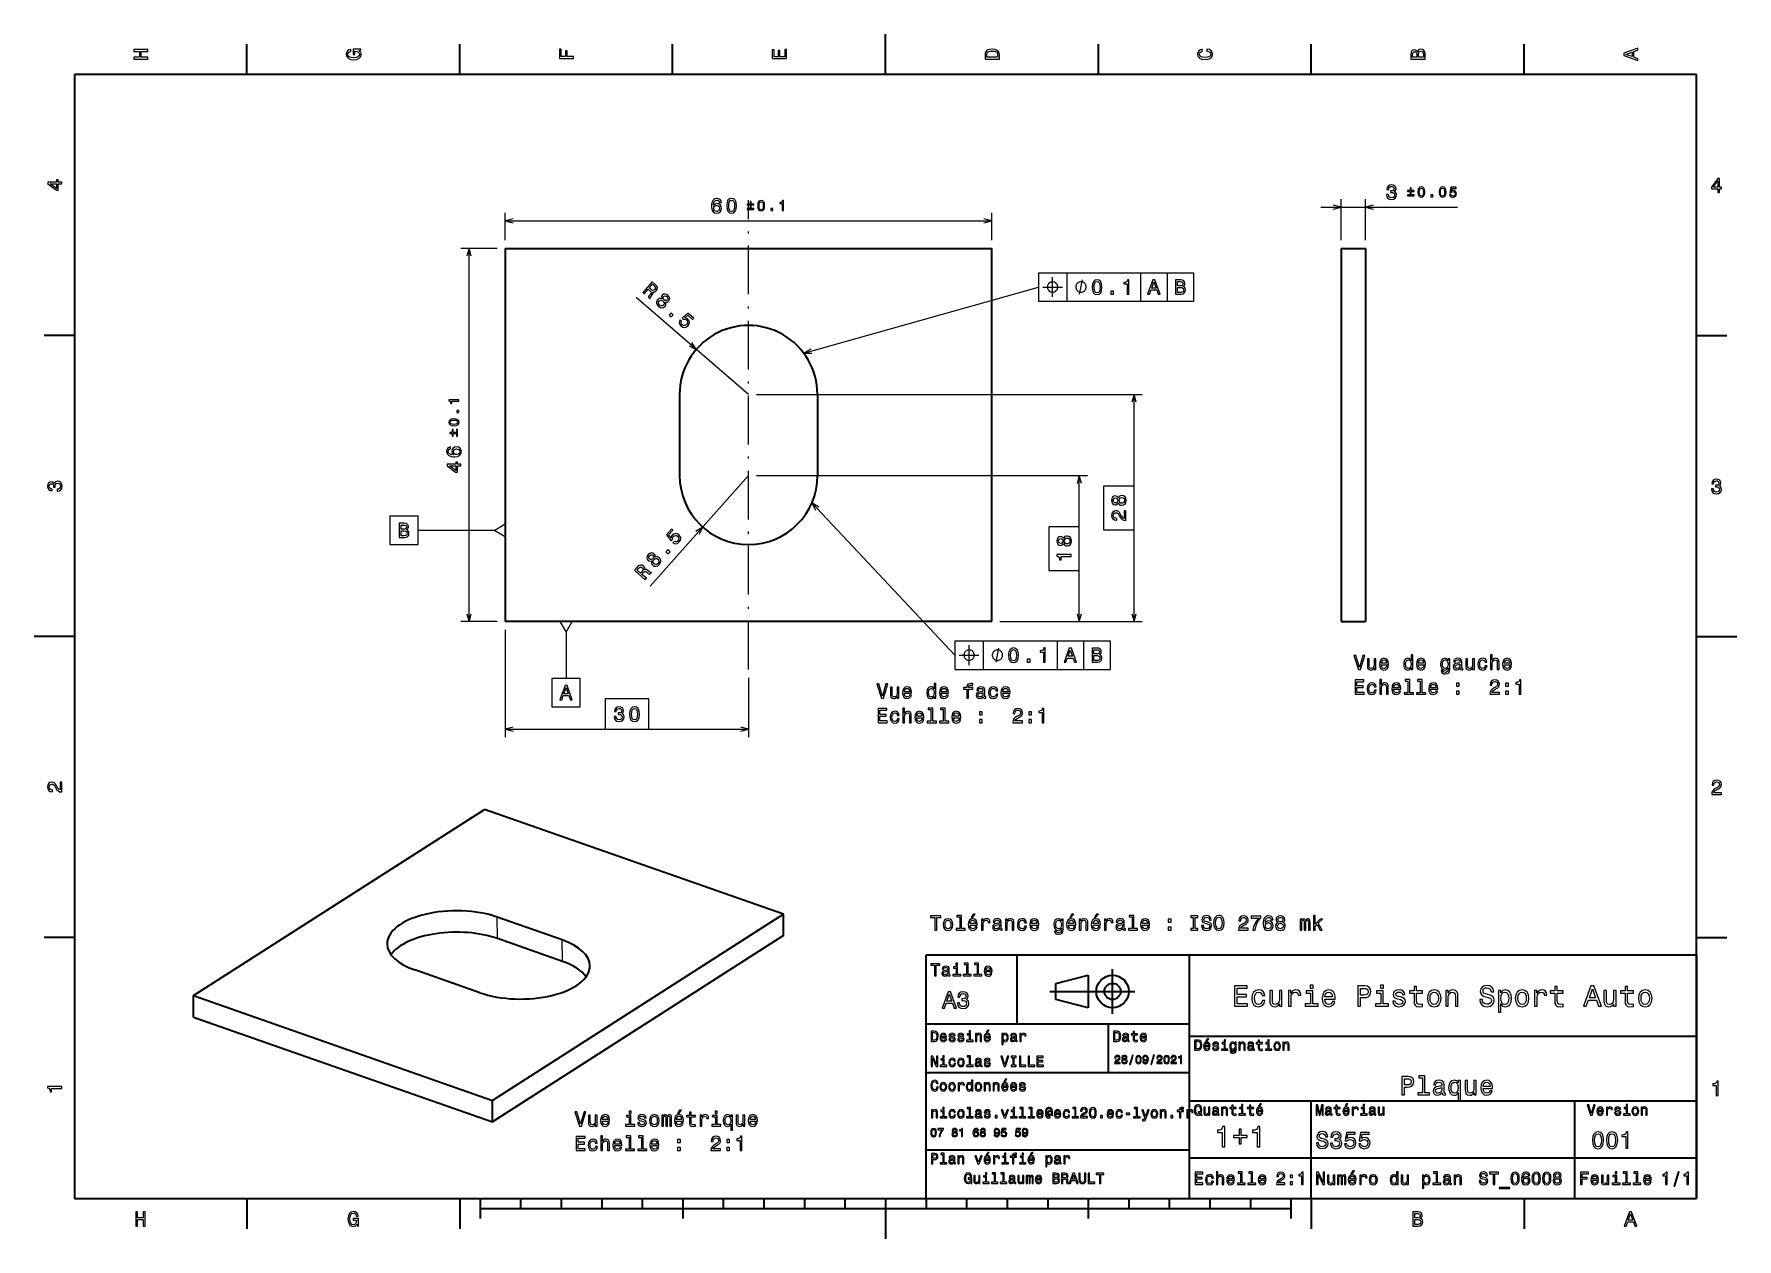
# Model space of a CAD drawing. Extents: x 0 to 420, y 0 to 297.
import ezdxf

# ---------------------------------------------------------------- set-up
doc = ezdxf.new("R2010")
doc.units = 0
doc.linetypes.add('DASHDOT', pattern=[18.5, 12, -3, 0.5, -3])

msp = doc.modelspace()

# ---------------------------------------------------------------- linework, layer by layer
at = {"color": 7, "lineweight": 35, "ltscale": 0.1875}
for p, q in [((52.5, 287), (52.5, 294.5)), ((105, 287), (105, 294.5)), ((157.5, 287), (157.5, 294.5)), ((262.5, 287), (262.5, 294.5)), ((315, 287), (315, 294.5)), ((367.5, 287), (367.5, 294.5)), ((10, 222.699997), (2.5, 222.699997)), ((410, 222.699997), (417.5, 222.699997)), ((10, 74.300003), (2.5, 74.300003)), ((410, 74.300003), (417.5, 74.300003)), ((52.5, 10), (52.5, 2.5)), ((105, 10), (105, 2.5)), ((315, 10), (315, 2.5)), ((367.5, 10), (367.5, 2.5))]:
    msp.add_line(p, q, dxfattribs=at)
at = {"color": 7, "lineweight": 35, "ltscale": 0.25}
for p, q in [((210, 287), (210, 297)), ((10, 148.5), (0, 148.5)), ((410, 148.5), (420, 148.5)), ((315, 10), (315, 20)), ((210, 10), (210, 0))]:
    msp.add_line(p, q, dxfattribs=at)
at = {"color": 7, "lineweight": 35}
for p, q in [((410, 287), (10, 287)), ((10, 287), (10, 10)), ((410, 10), (410, 287)), ((116.218552, 244.182785), (116.218552, 152.182785)), ((116.218552, 244.182785), (236.218552, 244.182785)), ((236.218552, 152.182785), (236.218552, 244.182785)), ((322.354919, 244.182785), (322.354919, 152.182785)), ((328.354919, 244.182785), (328.354919, 152.182785)), ((159.218552, 208.182785), (159.218552, 188.182785)), ((193.218552, 208.182785), (193.218552, 188.182785)), ((236.218552, 152.182785), (116.218552, 152.182785)), ((39.338078, 59.981888), (111.125824, 105.888237)), ((184.846558, 80.043213), (111.125824, 105.888237)), ((184.846558, 80.043213), (113.0588, 34.136864)), ((184.872101, 74.76207), (113.084343, 28.855721)), ((220, 10), (220, 70)), ((220, 70), (410, 70)), ((285, 10), (285, 70)), ((410, 70), (410, 10)), ((39.338078, 59.981888), (113.0588, 34.136864)), ((250.5, 61), (271.5, 61)), ((39.363617, 54.700745), (113.084343, 28.855721)), ((220, 53), (285, 53)), ((285, 50), (410, 50)), ((220, 41), (285, 41)), ((285, 34), (410, 34)), ((380, 10), (380, 34)), ((220, 22), (285, 22)), ((285, 20), (410, 20)), ((10, 10), (410, 10)), ((220, 10), (410, 10)), ((110, 7.5), (310, 7.5))]:
    msp.add_line(p, q, dxfattribs=at)
at = {"color": 7, "lineweight": 13, "ltscale": 0.253569}
for p, q in [((322.354919, 246.182785), (322.354919, 256.325531)), ((328.354919, 246.182785), (328.354919, 256.325531))]:
    msp.add_line(p, q, dxfattribs=at)
at = {"color": 7, "lineweight": 13, "ltscale": 0.169464}
for p, q in [((116.218552, 246.182785), (116.218552, 252.961349)), ((236.218552, 246.182785), (236.218552, 252.961349))]:
    msp.add_line(p, q, dxfattribs=at)
at = {"color": 7, "linetype": 'DASHDOT', "lineweight": 13}
msp.add_line((176.218552, 140.345642), (176.218552, 256.019928), dxfattribs=at)
at = {"color": 7, "lineweight": 13}
for p, q in [((317.354919, 254.325546), (351.077026, 254.325546)), ((116.218552, 250.961349), (236.218552, 250.961349)), ((107.285744, 152.182785), (107.285744, 244.182785)), ((247.71463, 238.152817), (285.994751, 238.152817)), ((176.218552, 208.182785), (148.535751, 232.039291)), ((247.71463, 231.152817), (285.994751, 231.152817)), ((178.218552, 208.182785), (273.293457, 208.182785)), ((271.293457, 185.568802), (271.293457, 208.182785)), ((176.218552, 188.182785), (151.943069, 160.866638)), ((178.218552, 188.182785), (259.801819, 188.182785)), ((271.293457, 152.182785), (271.293457, 174.796753)), ((238.218552, 152.182785), (259.801819, 152.182785)), ((238.218552, 152.182785), (273.293457, 152.182785)), ((116.218552, 150.182785), (116.218552, 123.645126)), ((227.108856, 147.404358), (265.388977, 147.404358)), ((227.108856, 140.404358), (265.388977, 140.404358)), ((116.218552, 125.645126), (140.832535, 125.645126)), ((151.604584, 125.645126), (176.218552, 125.645126))]:
    msp.add_line(p, q, dxfattribs=at)
at = {"color": 7, "lineweight": 13, "ltscale": 0.22332}
for p, q in [((114.218552, 244.182785), (105.285744, 244.182785)), ((114.218552, 152.182785), (105.285744, 152.182785))]:
    msp.add_line(p, q, dxfattribs=at)
at = {"color": 7, "lineweight": 35, "ltscale": 0.15}
for p, q in [((322.354919, 244.182785), (328.354919, 244.182785)), ((322.354919, 152.182785), (328.354919, 152.182785))]:
    msp.add_line(p, q, dxfattribs=at)
at = {"color": 7, "lineweight": 13, "ltscale": 0.175}
for p, q in [((247.71463, 238.152817), (247.71463, 231.152817)), ((254.71463, 238.152817), (254.71463, 231.152817)), ((272.922699, 238.152817), (272.922699, 231.152817)), ((279.45871, 238.152817), (279.45871, 231.152817)), ((285.994751, 238.152817), (285.994751, 231.152817)), ((227.108856, 147.404358), (227.108856, 140.404358)), ((234.108856, 147.404358), (234.108856, 140.404358)), ((252.316925, 147.404358), (252.316925, 140.404358)), ((258.852936, 147.404358), (258.852936, 140.404358)), ((265.388977, 147.404358), (265.388977, 140.404358))]:
    msp.add_line(p, q, dxfattribs=at)
at = {"color": 7, "lineweight": 13, "ltscale": 0.31535}
msp.add_line((257.801819, 175.568802), (257.801819, 188.182785), dxfattribs=at)
at = {"color": 7, "lineweight": 13, "ltscale": 0.472646}
msp.add_line((113.620476, 174.652817), (94.71463, 174.652817), dxfattribs=at)
at = {"color": 7, "lineweight": 13, "ltscale": 0.315349}
msp.add_line((257.801819, 152.182785), (257.801819, 164.796753), dxfattribs=at)
at = {"color": 7, "lineweight": 13, "ltscale": 0.285797}
msp.add_line((131.21463, 149.584702), (131.21463, 138.152817), dxfattribs=at)
at = {"color": 7, "lineweight": 13, "ltscale": 0.367513}
msp.add_line((176.218552, 138.345642), (176.218552, 123.645126), dxfattribs=at)
at = {"color": 7, "lineweight": 35, "ltscale": 0.13203}
for p, q in [((184.872101, 74.76207), (184.846558, 80.043213)), ((39.363617, 54.700745), (39.338078, 59.981888)), ((113.084343, 28.855721), (113.0588, 34.136864))]:
    msp.add_line(p, q, dxfattribs=at)
at = {"color": 7, "lineweight": 13, "ltscale": 0.13203}
for p, q in [((114.274666, 74.044052), (114.249123, 79.325195)), ((130.300903, 68.425568), (130.27536, 73.706711))]:
    msp.add_line(p, q, dxfattribs=at)
at = {"color": 7, "lineweight": 35, "ltscale": 0.424564}
for p, q in [((130.27536, 73.706711), (114.249123, 79.325195)), ((130.300903, 68.425568), (114.274666, 74.044052)), ((109.935501, 60.699909), (93.909256, 66.31839))]:
    msp.add_line(p, q, dxfattribs=at)
at = {"color": 7, "lineweight": 35, "ltscale": 0.425}
msp.add_line((242.5, 53), (242.5, 70), dxfattribs=at)
at = {"color": 7, "lineweight": 35, "ltscale": 0.206155}
for p, q in [((252, 63), (260, 65)), ((260, 57), (252, 59))]:
    msp.add_line(p, q, dxfattribs=at)
at = {"color": 7, "lineweight": 35, "ltscale": 0.1}
msp.add_line((252, 59), (252, 63), dxfattribs=at)
at = {"color": 7, "lineweight": 35, "ltscale": 0.2}
msp.add_line((260, 65), (260, 57), dxfattribs=at)
at = {"color": 7, "lineweight": 35, "ltscale": 0.275}
msp.add_line((266, 55.5), (266, 66.5), dxfattribs=at)
at = {"color": 7, "lineweight": 35, "ltscale": 0.3}
msp.add_line((265, 41), (265, 53), dxfattribs=at)
at = {"color": 7, "lineweight": 35, "ltscale": 0.35}
msp.add_line((315, 20), (315, 34), dxfattribs=at)
at = {"color": 7, "lineweight": 35, "ltscale": 0.125}
for p, q in [((110, 10), (110, 5)), ((160, 10), (160, 5)), ((260, 10), (260, 5)), ((310, 10), (310, 5))]:
    msp.add_line(p, q, dxfattribs=at)
at = {"color": 7, "lineweight": 35, "ltscale": 0.0625}
for p, q in [((120, 10), (120, 7.5)), ((130, 10), (130, 7.5)), ((140, 10), (140, 7.5)), ((150, 10), (150, 7.5)), ((170, 10), (170, 7.5)), ((180, 10), (180, 7.5)), ((190, 10), (190, 7.5)), ((200, 10), (200, 7.5)), ((220, 10), (220, 7.5)), ((230, 10), (230, 7.5)), ((240, 10), (240, 7.5)), ((250, 10), (250, 7.5)), ((270, 10), (270, 7.5)), ((280, 10), (280, 7.5)), ((290, 10), (290, 7.5)), ((300, 10), (300, 7.5))]:
    msp.add_line(p, q, dxfattribs=at)
at = {"color": 7, "lineweight": 13}
for points in [[(28.083214, 290.829987), (28.083214, 291.299011), (26.439121, 291.299011), (26.439121, 292.701019), (28.083214, 292.701019), (28.083214, 293.164978), (24.583214, 293.164978), (24.583214, 292.701019), (26.010447, 292.701019), (26.010447, 291.299011), (24.583214, 291.299011), (24.583214, 290.829987)], [(80.114197, 292.922913), (80.583214, 293.008667), (80.583214, 293.260803), (78.692001, 293.260803), (78.692001, 291.984863), (79.120674, 291.984863), (79.120674, 292.771606), (79.15094, 292.771606), (79.614914, 292.71109), (79.957855, 292.549713), (80.174713, 292.302612), (80.245316, 291.994965), (80.154541, 291.652039), (79.882202, 291.384735), (79.433357, 291.213257), (78.818085, 291.15274), (78.207855, 291.208221), (77.759003, 291.3797), (77.486671, 291.652039), (77.390854, 292.020172), (77.441284, 292.272339), (77.582497, 292.479126), (77.819527, 292.630402), (78.137245, 292.716156), (78.137245, 293.215424), (77.653099, 293.08429), (77.289986, 292.837189), (77.068085, 292.489197), (76.987396, 292.050446), (77.113472, 291.475525), (77.481628, 291.041779), (78.0616, 290.764404), (78.833214, 290.668579), (79.609871, 290.764404), (80.189842, 291.041779), (80.557999, 291.450287), (80.679039, 291.964691), (80.638687, 292.252167), (80.537827, 292.509369), (80.361313, 292.731262)], [(133.083206, 290.966156), (133.083206, 291.43515), (131.474411, 291.43515), (131.474411, 292.907776), (131.055832, 292.907776), (131.055832, 291.43515), (130.006836, 291.43515), (130.006836, 293.245697), (129.583206, 293.245697), (129.583206, 290.966156)], [(185.583206, 290.940918), (185.583206, 293.159943), (185.159576, 293.159943), (185.159576, 291.404907), (183.974411, 291.404907), (183.974411, 292.968292), (183.555832, 292.968292), (183.555832, 291.404907), (182.506836, 291.404907), (182.506836, 293.119598), (182.083206, 293.119598), (182.083206, 290.940918)], [(234.583206, 291.994965), (234.583206, 290.829987), (238.083206, 290.829987), (238.083206, 291.994965), (237.97226, 292.544678), (237.634354, 292.953186), (237.084641, 293.205353), (236.333206, 293.296112), (235.566635, 293.215424), (235.264038, 293.114563), (235.021973, 292.973358), (234.694153, 292.56485), (234.613464, 292.297546)], [(235.001801, 291.959656), (235.077438, 292.342957), (235.309433, 292.605194), (235.722977, 292.761536), (236.333206, 292.811951), (236.923264, 292.7565), (237.336807, 292.600159), (237.583923, 292.332855), (237.664612, 291.959656), (237.664612, 291.299011), (235.001801, 291.299011)], [(289.282074, 292.817017), (289.705688, 292.716156), (290.008301, 292.549713), (290.194885, 292.317719), (290.255402, 292.04541), (290.164642, 291.71759), (289.892303, 291.460388), (289.448486, 291.28891), (288.833221, 291.233429), (288.222992, 291.28891), (287.774139, 291.455353), (287.501801, 291.712555), (287.405975, 292.04541), (287.456421, 292.287476), (287.597626, 292.494232), (287.824585, 292.65564), (288.137268, 292.766571), (288.137268, 293.245697), (287.658142, 293.094391), (287.295044, 292.832153), (287.068085, 292.47406), (286.987396, 292.04541), (287.113495, 291.510803), (287.466492, 291.102325), (288.046478, 290.840057), (288.833221, 290.749298), (289.619965, 290.840057), (290.199951, 291.102325), (290.558014, 291.510803), (290.679047, 292.04541), (290.583221, 292.514404), (290.315918, 292.89267), (289.877167, 293.159943), (289.282074, 293.301147)], [(341.192017, 292.630402), (340.899506, 292.983429), (340.70282, 293.074219), (340.460754, 293.104462), (340.082489, 293.03891), (339.810181, 292.842224), (339.643738, 292.524506), (339.583221, 292.080688), (339.583221, 290.835022), (343.083221, 290.835022), (343.083221, 292.151306), (343.012604, 292.620331), (342.805847, 292.968292), (342.478027, 293.18515), (342.034241, 293.260803), (341.736694, 293.215424), (341.489563, 293.094391), (341.308014, 292.897705)], [(341.035675, 291.984863), (341.035675, 291.299011), (340.001801, 291.299011), (340.001801, 292.025208), (340.032074, 292.297546), (340.122833, 292.489197), (340.279175, 292.605194), (340.511169, 292.645538), (340.743164, 292.600159), (340.904541, 292.479126), (341.005402, 292.272339)], [(342.664642, 292.095825), (342.664642, 291.299011), (341.45929, 291.299011), (341.45929, 292.050446), (341.494598, 292.368164), (341.600525, 292.595093), (341.782074, 292.731262), (342.044312, 292.776672), (342.321686, 292.731262), (342.513336, 292.605194), (342.629333, 292.393372)], [(395.583221, 290.466858), (395.583221, 290.930847), (394.554413, 291.299011), (394.554413, 292.695984), (395.583221, 293.064117), (395.583221, 293.538177), (392.078186, 292.257202), (392.078186, 291.742798)], [(394.125732, 291.460388), (392.582489, 292), (394.125732, 292.539642)], [(6.833213, 260.077362), (6.833213, 260.53125), (5.965778, 260.53125), (5.965778, 261.030548), (5.56232, 261.030548), (5.56232, 260.53125), (3.408862, 260.53125), (3.408862, 260.072327), (5.521974, 258.539185), (5.965778, 258.539185), (5.965778, 260.077362)], [(415.277374, 257.966766), (415.731262, 257.966766), (415.731262, 258.834198), (416.23056, 258.834198), (416.23056, 259.237671), (415.731262, 259.237671), (415.731262, 261.391113), (415.272339, 261.391113), (413.739197, 259.278015), (413.739197, 258.834198), (415.277374, 258.834198)], [(414.162842, 259.237671), (415.277374, 260.806091), (415.277374, 259.237671)], [(5.56232, 258.96283), (3.993876, 260.077362), (5.56232, 260.077362)], [(169.525482, 255.518265), (169.429657, 255.926758), (169.207764, 256.22937), (168.864822, 256.42099), (168.421021, 256.486572), (168.123474, 256.451263), (167.866257, 256.355438), (167.639313, 256.199097), (167.447678, 255.977203), (167.296371, 255.699814), (167.185425, 255.361923), (167.114822, 254.963501), (167.09465, 254.514664), (167.175339, 253.798523), (167.422455, 253.279068), (167.820877, 252.966385), (168.36554, 252.860474), (168.854736, 252.951263), (169.227936, 253.188293), (169.470001, 253.561493), (169.55574, 254.035553), (169.470001, 254.514664), (169.238022, 254.882813), (168.879944, 255.114807), (168.436142, 255.195496), (167.957031, 255.094635), (167.598969, 254.807159), (167.674622, 255.361923), (167.835999, 255.760345), (168.083115, 255.997375), (168.426056, 256.078064), (168.678223, 256.03772), (168.869858, 255.931808), (168.995941, 255.755295), (169.061508, 255.518265)], [(170.835709, 254.671005), (170.911362, 253.879211), (171.148392, 253.314377), (171.526642, 252.971436), (172.051132, 252.860474), (172.570587, 252.971436), (172.948822, 253.314377), (173.180817, 253.879211), (173.261505, 254.671005), (173.180817, 255.457748), (173.084991, 255.770416), (172.948822, 256.027618), (172.570587, 256.370575), (172.051132, 256.486572), (171.526642, 256.370575), (171.148392, 256.022583), (170.911362, 255.457748)], [(333.602051, 257.424957), (333.602051, 257.389648), (333.682739, 256.905518), (333.919769, 256.542389), (334.292969, 256.310425), (334.787201, 256.22467), (335.311707, 256.310425), (335.705078, 256.532318), (335.957214, 256.885345), (336.048004, 257.339233), (336.00766, 257.63678), (335.896698, 257.878845), (335.715149, 258.06546), (335.473083, 258.20163), (335.800873, 258.473969), (335.91687, 258.907684), (335.841217, 259.301056), (335.624359, 259.598602), (335.271332, 259.785187), (334.787201, 259.850769), (334.333313, 259.770081), (333.985321, 259.548157), (333.758392, 259.195129), (333.682739, 258.726135), (333.682739, 258.690826), (334.131592, 258.690826), (334.171936, 259.01358), (334.30304, 259.245575), (334.514862, 259.38678), (334.812408, 259.437225), (335.074646, 259.396881), (335.266296, 259.290955), (335.382294, 259.119507), (335.427673, 258.887512), (335.382294, 258.640381), (335.261261, 258.473969), (335.049438, 258.373108), (334.761993, 258.342834), (334.565308, 258.34787), (334.565308, 257.949463), (334.812408, 257.959534), (335.130127, 257.914154), (335.367157, 257.793121), (335.508392, 257.596436), (335.558807, 257.339233), (335.503326, 257.046722), (335.357086, 256.829865), (335.125092, 256.693695), (334.817444, 256.648315), (334.499725, 256.69873), (334.267731, 256.850037), (334.12149, 257.092102), (334.06601, 257.424957)], [(339.429993, 257.620148), (339.673584, 257.620148), (339.673584, 258.230865), (340.372559, 258.230865), (340.372559, 258.470947), (339.673584, 258.470947), (339.673584, 259.078125), (339.429993, 259.078125), (339.429993, 258.470947), (338.730988, 258.470947), (338.730988, 258.230865), (339.429993, 258.230865)], [(338.730988, 257.380066), (338.730988, 257.136505), (340.372559, 257.136505), (340.372559, 257.380066)], [(341.317963, 258.047302), (341.370941, 257.493042), (341.536865, 257.097656), (341.801636, 256.857605), (342.168762, 256.779938), (342.532379, 256.857605), (342.79715, 257.097656), (342.959534, 257.493042), (343.016022, 258.047302), (342.959534, 258.598022), (342.892456, 258.816895), (342.79715, 258.996948), (342.532379, 259.237), (342.168762, 259.318207), (341.801636, 259.237), (341.536865, 258.993408), (341.370941, 258.598022)], [(341.656891, 258.047302), (341.68512, 258.474457), (341.773376, 258.781586), (341.932251, 258.961639), (342.168762, 259.025177), (342.401764, 258.961639), (342.560638, 258.781586), (342.648895, 258.474457), (342.677124, 258.047302), (342.648895, 257.616608), (342.560638, 257.309479), (342.401764, 257.129425), (342.168762, 257.069427), (341.932251, 257.129425), (341.773376, 257.309479), (341.68512, 257.616608)], [(344.540405, 256.850555), (345.027557, 256.850555), (345.027557, 257.376556), (344.540405, 257.376556)], [(346.548401, 258.047302), (346.601349, 257.493042), (346.767273, 257.097656), (347.032043, 256.857605), (347.3992, 256.779938), (347.762817, 256.857605), (348.027588, 257.097656), (348.189972, 257.493042), (348.24646, 258.047302), (348.189972, 258.598022), (348.122894, 258.816895), (348.027588, 258.996948), (347.762817, 259.237), (347.3992, 259.318207), (347.032043, 259.237), (346.767273, 258.993408), (346.601349, 258.598022)], [(346.887299, 258.047302), (346.915558, 258.474457), (347.003815, 258.781586), (347.162659, 258.961639), (347.3992, 259.025177), (347.632202, 258.961639), (347.791046, 258.781586), (347.879303, 258.474457), (347.907562, 258.047302), (347.879303, 257.616608), (347.791046, 257.309479), (347.632202, 257.129425), (347.3992, 257.069427), (347.162659, 257.129425), (347.003815, 257.309479), (346.915558, 257.616608)], [(349.138916, 257.489532), (349.216583, 257.200043), (349.389557, 256.974091), (349.643738, 256.832886), (349.968506, 256.779938), (350.325073, 256.843475), (350.603973, 257.016479), (350.780487, 257.29184), (350.847565, 257.644836), (350.787537, 257.973175), (350.618103, 258.230865), (350.353333, 258.39679), (350.010895, 258.456818), (349.746124, 258.414459), (349.541351, 258.297943), (349.640198, 258.958099), (350.713409, 258.958099), (350.713409, 259.247589), (349.403687, 259.247589), (349.209503, 257.948456), (349.491943, 257.948456), (349.696686, 258.11438), (349.957916, 258.174377), (350.183868, 258.135559), (350.356842, 258.022583), (350.466278, 257.849609), (350.505127, 257.627197), (350.466278, 257.404785), (350.353333, 257.231812), (350.180328, 257.122375), (349.957916, 257.083557), (349.770813, 257.108246), (349.626099, 257.189453), (349.520172, 257.316528), (349.467224, 257.489532)], [(169.066544, 254.030518), (169.011078, 253.712784), (168.869858, 253.470703), (168.642914, 253.309326), (168.360504, 253.258896), (168.062943, 253.309326), (167.835999, 253.465668), (167.689743, 253.707748), (167.644363, 254.025467), (167.694794, 254.33815), (167.835999, 254.57518), (168.067993, 254.726471), (168.380676, 254.781952), (168.653, 254.726471), (168.869858, 254.580231), (169.011078, 254.343185)], [(171.319855, 254.671005), (171.360214, 255.281235), (171.486298, 255.719986), (171.713226, 255.977203), (172.051132, 256.067963), (172.383987, 255.977203), (172.610931, 255.719986), (172.737015, 255.281235), (172.777359, 254.671005), (172.737015, 254.055725), (172.610931, 253.616974), (172.383987, 253.359756), (172.051132, 253.274017), (171.713226, 253.359756), (171.486298, 253.616974), (171.360214, 254.055725)], [(176.608185, 254.255951), (176.851776, 254.255951), (176.851776, 254.866684), (177.550766, 254.866684), (177.550766, 255.106735), (176.851776, 255.106735), (176.851776, 255.713943), (176.608185, 255.713943), (176.608185, 255.106735), (175.909195, 255.106735), (175.909195, 254.866684), (176.608185, 254.866684)], [(175.909195, 254.015884), (175.909195, 253.772293), (177.550766, 253.772293), (177.550766, 254.015884)], [(178.49617, 254.683105), (178.549133, 254.128845), (178.715057, 253.733459), (178.979828, 253.493408), (179.34697, 253.415741), (179.710587, 253.493408), (179.975357, 253.733459), (180.137741, 254.128845), (180.194229, 254.683105), (180.137741, 255.233826), (180.070679, 255.452698), (179.975357, 255.632751), (179.710587, 255.872803), (179.34697, 255.953995), (178.979828, 255.872803), (178.715057, 255.629211), (178.549133, 255.233826)], [(178.835083, 254.683105), (178.863327, 255.11026), (178.951584, 255.417404), (179.110443, 255.597443), (179.34697, 255.66098), (179.579956, 255.597443), (179.738831, 255.417404), (179.827087, 255.11026), (179.855316, 254.683105), (179.827087, 254.252411), (179.738831, 253.945282), (179.579956, 253.765228), (179.34697, 253.705231), (179.110443, 253.765228), (178.951584, 253.945282), (178.863327, 254.252411)], [(181.718597, 253.486343), (182.205765, 253.486343), (182.205765, 254.01236), (181.718597, 254.01236)], [(184.513855, 253.486343), (184.835114, 253.486343), (184.835114, 255.953995), (184.595047, 255.953995), (184.531509, 255.738647), (184.404419, 255.593903), (184.210251, 255.509186), (183.941956, 255.480942), (183.941956, 255.230301), (184.513855, 255.230301)], [(150.139359, 233.297516), (150.494659, 232.991333), (151.45929, 234.110703), (151.822235, 233.797928), (152.079773, 233.556), (152.201782, 233.357666), (152.184814, 233.152573), (152.028778, 232.894257), (151.751572, 232.533966), (151.580246, 232.288818), (151.510864, 232.115585), (151.912003, 231.769897), (151.974548, 231.842484), (151.978867, 232.025177), (152.119507, 232.250183), (152.461502, 232.701096), (152.669815, 233.074158), (152.667542, 233.249207), (152.59256, 233.440308), (152.827698, 233.404129), (153.049896, 233.445663), (153.263519, 233.554489), (153.460938, 233.737213), (153.68399, 234.104218), (153.738602, 234.476593), (153.611557, 234.83905), (153.310532, 235.185028), (152.42421, 235.948837)], [(152.931366, 234.945892), (153.144653, 234.722137), (153.246368, 234.507996), (153.234283, 234.285385), (153.087585, 234.045639), (152.858429, 233.856979), (152.64006, 233.812164), (152.40506, 233.894836), (152.147919, 234.08316), (151.739136, 234.435425), (152.499664, 235.317932)], [(252.497971, 234.652817), (252.497971, 234.769485), (252.439636, 235.002823), (252.381302, 235.177811), (252.322968, 235.294479), (252.206299, 235.469482), (252.031296, 235.644485), (251.856293, 235.761154), (251.739624, 235.819489), (251.564636, 235.877823), (251.331299, 235.936157), (251.21463, 235.936157), (251.097961, 235.936157), (250.864624, 235.877823), (250.689636, 235.819489), (250.572968, 235.761154), (250.397964, 235.644485), (250.222961, 235.469482), (250.106293, 235.294479), (250.047958, 235.177811), (249.989624, 235.002823), (249.93129, 234.769485), (249.93129, 234.652817), (249.93129, 234.536148), (249.989624, 234.302811), (250.047958, 234.127823), (250.106293, 234.011154), (250.222961, 233.836151), (250.397964, 233.661148), (250.572968, 233.544479), (250.689636, 233.486145), (250.864624, 233.427811), (251.097961, 233.369476), (251.21463, 233.369476), (251.331299, 233.369476), (251.564636, 233.427811), (251.739624, 233.486145), (251.856293, 233.544479), (252.031296, 233.661148), (252.206299, 233.836151), (252.322968, 234.011154), (252.381302, 234.127823), (252.439636, 234.302811), (252.497971, 234.536148)], [(259.497955, 234.652817), (259.497955, 234.769485), (259.439636, 235.002823), (259.381287, 235.177811), (259.322968, 235.294479), (259.206299, 235.469482), (259.031311, 235.644485), (258.856293, 235.761154), (258.739624, 235.819489), (258.564636, 235.877823), (258.331299, 235.936157), (258.21463, 235.936157), (258.097961, 235.936157), (257.864624, 235.877823), (257.689636, 235.819489), (257.572968, 235.761154), (257.397949, 235.644485), (257.222961, 235.469482), (257.106293, 235.294479), (257.047974, 235.177811), (256.989624, 235.002823), (256.931305, 234.769485), (256.931305, 234.652817), (256.931305, 234.536148), (256.989624, 234.302811), (257.047974, 234.127823), (257.106293, 234.011154), (257.222961, 233.836151), (257.397949, 233.661148), (257.572968, 233.544479), (257.689636, 233.486145), (257.864624, 233.427811), (258.097961, 233.369476), (258.21463, 233.369476), (258.331299, 233.369476), (258.564636, 233.427811), (258.739624, 233.486145), (258.856293, 233.544479), (259.031311, 233.661148), (259.206299, 233.836151), (259.322968, 234.011154), (259.381287, 234.127823), (259.439636, 234.302811), (259.497955, 234.536148)], [(260.967224, 234.612473), (261.042877, 233.820679), (261.279907, 233.255844), (261.658142, 232.912903), (262.182648, 232.801956), (262.702087, 232.912903), (263.080322, 233.255844), (263.312317, 233.820679), (263.393005, 234.612473), (263.312317, 235.399216), (263.216492, 235.711899), (263.080322, 235.969101), (262.702087, 236.312042), (262.182648, 236.42804), (261.658142, 236.312042), (261.279907, 235.96405), (261.042877, 235.399216)], [(261.451385, 234.612473), (261.49173, 235.222702), (261.617798, 235.661469), (261.844757, 235.918671), (262.182648, 236.009445), (262.515503, 235.918671), (262.742432, 235.661469), (262.86853, 235.222702), (262.908875, 234.612473), (262.86853, 233.997192), (262.742432, 233.558441), (262.515503, 233.301239), (262.182648, 233.2155), (261.844757, 233.301239), (261.617798, 233.558441), (261.49173, 233.997192)], [(269.563904, 232.902817), (270.022858, 232.902817), (270.022858, 236.42804), (269.679901, 236.42804), (269.589111, 236.120392), (269.407562, 235.91362), (269.130188, 235.792587), (268.746918, 235.752243), (268.746918, 235.394165), (269.563904, 235.394165)], [(154.806244, 231.765625), (154.519226, 231.826553), (154.257111, 231.792786), (154.011749, 231.678024), (153.790756, 231.475677), (153.558868, 231.082977), (153.507446, 230.667938), (153.649109, 230.25293), (153.982819, 229.852158), (154.424637, 229.584595), (154.856018, 229.505753), (155.258926, 229.61792), (155.616882, 229.901962), (155.780563, 230.153687), (155.861664, 230.410034), (155.852524, 230.677551), (155.753693, 230.949127), (155.985519, 230.909119), (156.201141, 230.943008), (156.397766, 231.039856), (156.582016, 231.207306), (156.754639, 231.531219), (156.78186, 231.887253), (156.64389, 232.252487), (156.349976, 232.598984), (155.960052, 232.841797), (155.578445, 232.924332), (155.226517, 232.848145), (154.935455, 232.626282), (154.793243, 232.422623), (154.726486, 232.213837)], [(154.164093, 231.167252), (154.372971, 231.340103), (154.615448, 231.39743), (154.872971, 231.348618), (155.131821, 231.185455), (155.327591, 230.956833), (155.41391, 230.709351), (155.393005, 230.46106), (155.256714, 230.225662), (155.030853, 230.040817), (154.778488, 229.972031), (154.514389, 230.013214), (154.259369, 230.173065), (154.059769, 230.404999), (153.980042, 230.66011), (154.010818, 230.919861)], [(155.272049, 232.282944), (155.447479, 232.424713), (155.651093, 232.475586), (155.865417, 232.430695), (156.086578, 232.293365), (156.251266, 232.098175), (156.327301, 231.892853), (156.307053, 231.683929), (156.196564, 231.486206), (156.014038, 231.343933), (155.807114, 231.28923), (155.586212, 231.326477), (155.372162, 231.46434), (155.203659, 231.662811), (155.13092, 231.871964), (155.154449, 232.084686)], [(265.570679, 232.902817), (266.266663, 232.902817), (266.266663, 233.654251), (265.570679, 233.654251)], [(156.615158, 227.716812), (157.142365, 227.262466), (157.632919, 227.831696), (157.105713, 228.286041)], [(159.35733, 226.558685), (159.171402, 226.172989), (159.147888, 225.767151), (159.29126, 225.377304), (159.593353, 225.017105), (160.038467, 224.753357), (160.501602, 224.68045), (160.949417, 224.813828), (161.351227, 225.133301), (161.592468, 225.544571), (161.649429, 225.981476), (161.517639, 226.407959), (161.203033, 226.792252), (160.877014, 226.993332), (160.546783, 227.058212), (161.269409, 227.680435), (162.430786, 226.679581), (162.70076, 226.992844), (161.283417, 228.214279), (159.861725, 226.989471), (160.167358, 226.726089), (160.543671, 226.714691), (160.882355, 226.536011), (161.090637, 226.283279), (161.172485, 225.99971), (161.129578, 225.710449), (160.964203, 225.433563), (160.714752, 225.229095), (160.431183, 225.147247), (160.141937, 225.19014), (159.865036, 225.35553), (159.685608, 225.556763), (159.604691, 225.779617), (159.608597, 226.015915), (159.712616, 226.252502)], [(104.760742, 206.478088), (104.760742, 206.799332), (102.293091, 206.799332), (102.293091, 206.55928), (102.508438, 206.495728), (102.653175, 206.368652), (102.7379, 206.174484), (102.766144, 205.906189), (103.016792, 205.906189), (103.016792, 206.478088)], [(103.563988, 200.460403), (104.118233, 200.513351), (104.513626, 200.679276), (104.753685, 200.944046), (104.831345, 201.311203), (104.753685, 201.67482), (104.513626, 201.939575), (104.118233, 202.101974), (103.563988, 202.158463), (103.013268, 202.101974), (102.794388, 202.034897), (102.614342, 201.939575), (102.37429, 201.67482), (102.293091, 201.311203), (102.37429, 200.944046), (102.617874, 200.679276), (103.013268, 200.513351)], [(103.563988, 200.799301), (103.136826, 200.827545), (102.829689, 200.915802), (102.649651, 201.074677), (102.586105, 201.311203), (102.649651, 201.544189), (102.829689, 201.703049), (103.136826, 201.791306), (103.563988, 201.81955), (103.994675, 201.791306), (104.301811, 201.703049), (104.48185, 201.544189), (104.541862, 201.311203), (104.48185, 201.074677), (104.301811, 200.915802), (103.994675, 200.827545)], [(104.760742, 203.682831), (104.760742, 204.169998), (104.234734, 204.169998), (104.234734, 203.682831)], [(103.991142, 198.572418), (103.991142, 198.81601), (103.380409, 198.81601), (103.380409, 199.514999), (103.14035, 199.514999), (103.14035, 198.81601), (102.53315, 198.81601), (102.53315, 198.572418), (103.14035, 198.572418), (103.14035, 197.873428), (103.380409, 197.873428), (103.380409, 198.572418)], [(104.231201, 197.873428), (104.474792, 197.873428), (104.474792, 199.514999), (104.231201, 199.514999)], [(102.728828, 195.225739), (102.320328, 195.129913), (102.017731, 194.908005), (101.826088, 194.565079), (101.760529, 194.121262), (101.79583, 193.823715), (101.891655, 193.566513), (102.047989, 193.339569), (102.26989, 193.147919), (102.547272, 192.996628), (102.88517, 192.885681), (103.283585, 192.815079), (103.73243, 192.794891), (104.44857, 192.875595), (104.968018, 193.122711), (105.280701, 193.521118), (105.386612, 194.065796), (105.29583, 194.554993), (105.0588, 194.928192), (104.6856, 195.170258), (104.211533, 195.255997), (103.73243, 195.170258), (103.364273, 194.938278), (103.132286, 194.5802), (103.051598, 194.136398), (103.152458, 193.657288), (103.439926, 193.299225), (102.88517, 193.374878), (102.486755, 193.536255), (102.249718, 193.783371), (102.169029, 194.126312), (102.209373, 194.378479), (102.315285, 194.570114), (102.491798, 194.696198), (102.728828, 194.761765)], [(104.216583, 194.7668), (104.534302, 194.711319), (104.776375, 194.570114), (104.937759, 194.34317), (104.98819, 194.060745), (104.937759, 193.763199), (104.781418, 193.536255), (104.539345, 193.389999), (104.221626, 193.344604), (103.908943, 193.39505), (103.671913, 193.536255), (103.520615, 193.76825), (103.465141, 194.080917), (103.520615, 194.353256), (103.66687, 194.570114), (103.9039, 194.711319)], [(105.285744, 190.556717), (105.285744, 191.010605), (104.418312, 191.010605), (104.418312, 191.509888), (104.014847, 191.509888), (104.014847, 191.010605), (101.861389, 191.010605), (101.861389, 190.551666), (103.974503, 189.018524), (104.418312, 189.018524), (104.418312, 190.556717)], [(104.014847, 189.442169), (102.446404, 190.556717), (104.014847, 190.556717)], [(5.73379, 184.329117), (5.769093, 184.329117), (6.253242, 184.409805), (6.616354, 184.646835), (6.848343, 185.020035), (6.934078, 185.514282), (6.848343, 186.038773), (6.626441, 186.432144), (6.273415, 186.684311), (5.819525, 186.775085), (5.521974, 186.734741), (5.279899, 186.623795), (5.0933, 186.44223), (4.957133, 186.20015), (4.684798, 186.527969), (4.251081, 186.643967), (3.857709, 186.568314), (3.560158, 186.351456), (3.373559, 185.998428), (3.307997, 185.514282), (3.388689, 185.060394), (3.610591, 184.712402), (3.963617, 184.485458), (4.432637, 184.409805), (4.46794, 184.409805), (4.46794, 184.858658), (4.145173, 184.899002), (3.913184, 185.030121), (3.771974, 185.241943), (3.721542, 185.53949), (3.761888, 185.801743), (3.867795, 185.993378), (4.039265, 186.109375), (4.271254, 186.15477), (4.518372, 186.109375), (4.684798, 185.988342), (4.785663, 185.77652), (4.815922, 185.489059), (4.810879, 185.292374), (5.209294, 185.292374), (5.199208, 185.53949), (5.244596, 185.857224), (5.365634, 186.094254), (5.56232, 186.235458), (5.819525, 186.285889), (6.112032, 186.230423), (6.328891, 186.084167), (6.465058, 185.852173), (6.510447, 185.54454), (6.460014, 185.226807), (6.308718, 184.994827), (6.066643, 184.848572), (5.73379, 184.793091)], [(263.793457, 174.796753), (271.293457, 174.796753), (271.293457, 185.568802), (263.793457, 185.568802)], [(413.729126, 184.866226), (413.729126, 184.830917), (413.809814, 184.346771), (414.046844, 183.983658), (414.420044, 183.751663), (414.914276, 183.665939), (415.438782, 183.751663), (415.832153, 183.973572), (416.08429, 184.326599), (416.175079, 184.780487), (416.134735, 185.078033), (416.023773, 185.320114), (415.842224, 185.506714), (415.600159, 185.642883), (415.927948, 185.915222), (416.043945, 186.348938), (415.968292, 186.74231), (415.751434, 187.039856), (415.398407, 187.226456), (414.914276, 187.292023), (414.460388, 187.211319), (414.112396, 186.989426), (413.885468, 186.636398), (413.809814, 186.167374), (413.809814, 186.13208), (414.258636, 186.13208), (414.299011, 186.454834), (414.430115, 186.686829), (414.641937, 186.828033), (414.939484, 186.878479), (415.201721, 186.83812), (415.393372, 186.732224), (415.509369, 186.560745), (415.554749, 186.328766), (415.509369, 186.081635), (415.388336, 185.915222), (415.176514, 185.814346), (414.889069, 185.784088), (414.692383, 185.789139), (414.692383, 185.390717), (414.939484, 185.400803), (415.257202, 185.355423), (415.494232, 185.234375), (415.635468, 185.037689), (415.685883, 184.780487), (415.630402, 184.487976), (415.484161, 184.271118), (415.252167, 184.134949), (414.944519, 184.089569), (414.626801, 184.139999), (414.394806, 184.29129), (414.248566, 184.533371), (414.193085, 184.866226)], [(267.407288, 181.42543), (267.548492, 181.168228), (267.745178, 180.991714), (267.99231, 180.880768), (268.289856, 180.845459), (268.738708, 180.926147), (269.08667, 181.158142), (269.308594, 181.536377), (269.394318, 182.050797), (269.308594, 182.560165), (269.08667, 182.9384), (268.738708, 183.170395), (268.289856, 183.256119), (267.99231, 183.215775), (267.745178, 183.109863), (267.548492, 182.928314), (267.407288, 182.676147), (267.286255, 182.877884), (267.119812, 183.019089), (266.918091, 183.104828), (266.67099, 183.135086), (266.312897, 183.054398), (266.025452, 182.842575), (265.838837, 182.499634), (265.76825, 182.050797), (265.838837, 181.596909), (266.025452, 181.253967), (266.312897, 181.037109), (266.67099, 180.961456), (266.918091, 180.986664), (267.119812, 181.072403)], [(266.711334, 181.440567), (266.48941, 181.480911), (266.317963, 181.601944), (266.212036, 181.793594), (266.171692, 182.050797), (266.212036, 182.302948), (266.317963, 182.494598), (266.48941, 182.615631), (266.711334, 182.661026), (266.938263, 182.615631), (267.114777, 182.494598), (267.230774, 182.302948), (267.266083, 182.050797), (267.225739, 181.793594), (267.114777, 181.601944), (266.938263, 181.480911)], [(268.279785, 181.329605), (268.012482, 181.375), (267.81076, 181.521255), (267.679626, 181.748199), (267.634247, 182.050797), (267.679626, 182.348343), (267.81076, 182.575287), (268.012482, 182.721542), (268.279785, 182.771973), (268.56723, 182.721542), (268.784088, 182.575287), (268.925293, 182.348343), (268.970703, 182.050797), (268.925293, 181.748199), (268.784088, 181.521255), (268.56723, 181.375)], [(87.71463, 178.152817), (87.71463, 171.152817), (94.71463, 171.152817), (94.71463, 178.152817)], [(91.845032, 174.794022), (92.198059, 175.086533), (92.288834, 175.283218), (92.319092, 175.525299), (92.253532, 175.903534), (92.056847, 176.175873), (91.739128, 176.3423), (91.295319, 176.402817), (90.049644, 176.402817), (90.049644, 172.902817), (91.365929, 172.902817), (91.834946, 172.973419), (92.18293, 173.180191), (92.399788, 173.507996), (92.475433, 173.951813), (92.430046, 174.249359), (92.309006, 174.496475), (92.11232, 174.67804)], [(269.293457, 177.084229), (269.293457, 179.489838), (268.859741, 179.489838), (268.859741, 177.588547), (268.622711, 177.694458), (268.426025, 177.876007), (268.067963, 178.435806), (267.916656, 178.733353), (267.699799, 179.066208), (267.447632, 179.303238), (267.150085, 179.439407), (266.812195, 179.489838), (266.38855, 179.404114), (266.055695, 179.167084), (265.843903, 178.803955), (265.76825, 178.334946), (265.853973, 177.8508), (266.091003, 177.482635), (266.469238, 177.245605), (266.968536, 177.164917), (267.039124, 177.164917), (267.039124, 177.62384), (266.998779, 177.62384), (266.655853, 177.669235), (266.403687, 177.805405), (266.24231, 178.022263), (266.186829, 178.309723), (266.237274, 178.602234), (266.363342, 178.819092), (266.560028, 178.960297), (266.807129, 179.010742), (267.039124, 178.975433), (267.235809, 178.879608), (267.407288, 178.718231), (267.558594, 178.496323), (267.719971, 178.198776), (268.032654, 177.704544), (268.365509, 177.356552), (268.768951, 177.14978), (269.27832, 177.084229)], [(91.199501, 174.950363), (90.513618, 174.950363), (90.513618, 175.984222), (91.239845, 175.984222), (91.512177, 175.953964), (91.703819, 175.86319), (91.819817, 175.706848), (91.860161, 175.474869), (91.814774, 175.242874), (91.693733, 175.081497), (91.486961, 174.980621)], [(91.310448, 173.321411), (90.513618, 173.321411), (90.513618, 174.526733), (91.26506, 174.526733), (91.582787, 174.49144), (91.809731, 174.385529), (91.9459, 174.203964), (91.991287, 173.941727), (91.9459, 173.664337), (91.819817, 173.472702), (91.608002, 173.356705)], [(116.218552, 176.152817), (113.620476, 174.652817), (116.218552, 173.152817)], [(157.587906, 171.60347), (157.970734, 171.411697), (158.376144, 171.382004), (158.768143, 171.519424), (159.132904, 171.815979), (159.403412, 172.257034), (159.483337, 172.718994), (159.356812, 173.168793), (159.043488, 173.575424), (158.635956, 173.822906), (158.199951, 173.886505), (157.771515, 173.76123), (157.382477, 173.45253), (157.176453, 173.129593), (157.106552, 172.8004), (156.495407, 173.53241), (157.51384, 174.678421), (157.204727, 174.953125), (155.961838, 173.55455), (157.164841, 172.11438), (157.432846, 172.415955), (157.449982, 172.792053), (157.633804, 173.12796), (157.889679, 173.332382), (158.174469, 173.409897), (158.463028, 173.362595), (158.737381, 173.193008), (158.938019, 172.940491), (159.015533, 172.655701), (158.968231, 172.367126), (158.798645, 172.092789), (158.594711, 171.916443), (158.370651, 171.838928), (158.13443, 171.846451), (157.89946, 171.954056)], [(250.301819, 164.796753), (257.801819, 164.796753), (257.801819, 175.568802), (250.301819, 175.568802)], [(253.915649, 171.42543), (254.05687, 171.168228), (254.253555, 170.991714), (254.500671, 170.880768), (254.798218, 170.845459), (255.24707, 170.926147), (255.595047, 171.158142), (255.816956, 171.536377), (255.902679, 172.050797), (255.816956, 172.560165), (255.595047, 172.9384), (255.24707, 173.170395), (254.798218, 173.256119), (254.500671, 173.215775), (254.253555, 173.109863), (254.05687, 172.928314), (253.915649, 172.676147), (253.794617, 172.877884), (253.628189, 173.019089), (253.426468, 173.104828), (253.179352, 173.135086), (252.821274, 173.054398), (252.533813, 172.842575), (252.347214, 172.499634), (252.276611, 172.050797), (252.347214, 171.596909), (252.533813, 171.253967), (252.821274, 171.037109), (253.179352, 170.961456), (253.426468, 170.986664), (253.628189, 171.072403)], [(253.219696, 171.440567), (252.997787, 171.480911), (252.826324, 171.601944), (252.720413, 171.793594), (252.680069, 172.050797), (252.720413, 172.302948), (252.826324, 172.494598), (252.997787, 172.615631), (253.219696, 172.661026), (253.44664, 172.615631), (253.623154, 172.494598), (253.739136, 172.302948), (253.774445, 172.050797), (253.7341, 171.793594), (253.623154, 171.601944), (253.44664, 171.480911)], [(254.788132, 171.329605), (254.520844, 171.375), (254.319122, 171.521255), (254.187988, 171.748199), (254.142609, 172.050797), (254.187988, 172.348343), (254.319122, 172.575287), (254.520844, 172.721542), (254.788132, 172.771973), (255.075592, 172.721542), (255.29245, 172.575287), (255.43367, 172.348343), (255.479065, 172.050797), (255.43367, 171.748199), (255.29245, 171.521255), (255.075592, 171.375)], [(152.312241, 167.132248), (152.246933, 166.846191), (152.276703, 166.583588), (152.387711, 166.336502), (152.58667, 166.112457), (152.975784, 165.874619), (153.389999, 165.816864), (153.807129, 165.952194), (154.212921, 166.279755), (154.487198, 166.717438), (154.572586, 167.147583), (154.466583, 167.552155), (154.188034, 167.914398), (153.938812, 168.081894), (153.683746, 168.166885), (153.416122, 168.161819), (153.143066, 168.067139), (153.1866, 168.29834), (153.155991, 168.514435), (153.062164, 168.712524), (152.897537, 168.899307), (152.576294, 169.076843), (152.220703, 169.109467), (151.853424, 168.977081), (151.502487, 168.688477), (151.253754, 168.302307), (151.165421, 167.922012), (151.236237, 167.568954), (151.453644, 167.274551), (151.655121, 167.129242), (151.862854, 167.059326)], [(151.802063, 167.605865), (151.662994, 167.783432), (151.615234, 167.987808), (151.663361, 168.201416), (151.804062, 168.420471), (152.001724, 168.582153), (152.208191, 168.65506), (152.416779, 168.631622), (152.612793, 168.518143), (152.752274, 168.333466), (152.803818, 168.125732), (152.763214, 167.905441), (152.622101, 167.693497), (152.421082, 167.528046), (152.210846, 167.458496), (151.998505, 167.485275)], [(156.388138, 168.879257), (156.850449, 169.39949), (156.288757, 169.898651), (155.826447, 169.378433)], [(255.801819, 168.223999), (255.801819, 168.682922), (252.276611, 168.682922), (252.276611, 168.339981), (252.584244, 168.249207), (252.791016, 168.067657), (252.912048, 167.790268), (252.952393, 167.406982), (253.310471, 167.406982), (253.310471, 168.223999)], [(150.709412, 162.489243), (151.020966, 162.839828), (149.916443, 163.821411), (150.234695, 164.179535), (150.480515, 164.433365), (150.680695, 164.552338), (150.885498, 164.532257), (151.141418, 164.372284), (151.497437, 164.08963), (151.73996, 163.914597), (151.912109, 163.842575), (152.263855, 164.238403), (152.19223, 164.302048), (152.009628, 164.309143), (151.786804, 164.453201), (151.341141, 164.802017), (150.971298, 165.015991), (150.796234, 165.016388), (150.604004, 164.944336), (150.643768, 165.178879), (150.605637, 165.401688), (150.500061, 165.616943), (150.320374, 165.817123), (149.956818, 166.045746), (149.585312, 166.106018), (149.220963, 165.984528), (148.870438, 165.688797), (148.093216, 164.814224)], [(149.10376, 165.30603), (149.330734, 165.515869), (149.546417, 165.614319), (149.768814, 165.598846), (150.006302, 165.448517), (150.191437, 165.216522), (150.232925, 164.997482), (150.146683, 164.763779), (149.954468, 164.509521), (149.596008, 164.106171), (148.725204, 164.880035)], [(152.900757, 166.481049), (152.73111, 166.692535), (152.67746, 166.935867), (152.730209, 167.192596), (152.897293, 167.448944), (153.128876, 167.641205), (153.37764, 167.72374), (153.62558, 167.699051), (153.858887, 167.559204), (154.040253, 167.330536), (154.105194, 167.077164), (154.059998, 166.813721), (153.896271, 166.561157), (153.661331, 166.365128), (153.405029, 166.289291), (153.145782, 166.32402)], [(129.71463, 152.182785), (131.21463, 149.584702), (132.71463, 152.182785)], [(231.892197, 143.904358), (231.892197, 144.021027), (231.833862, 144.254364), (231.775528, 144.429352), (231.717194, 144.546021), (231.600525, 144.721024), (231.425522, 144.896027), (231.250519, 145.012695), (231.13385, 145.07103), (230.958862, 145.129364), (230.725525, 145.187698), (230.608856, 145.187698), (230.492188, 145.187698), (230.25885, 145.129364), (230.083862, 145.07103), (229.967194, 145.012695), (229.792191, 144.896027), (229.617188, 144.721024), (229.500519, 144.546021), (229.442184, 144.429352), (229.38385, 144.254364), (229.325516, 144.021027), (229.325516, 143.904358), (229.325516, 143.787689), (229.38385, 143.554352), (229.442184, 143.379364), (229.500519, 143.262695), (229.617188, 143.087692), (229.792191, 142.912689), (229.967194, 142.796021), (230.083862, 142.737686), (230.25885, 142.679352), (230.492188, 142.621017), (230.608856, 142.621017), (230.725525, 142.621017), (230.958862, 142.679352), (231.13385, 142.737686), (231.250519, 142.796021), (231.425522, 142.912689), (231.600525, 143.087692), (231.717194, 143.262695), (231.775528, 143.379364), (231.833862, 143.554352), (231.892197, 143.787689)], [(238.892197, 143.904358), (238.892197, 144.021027), (238.833862, 144.254364), (238.775528, 144.429352), (238.717194, 144.546021), (238.600525, 144.721024), (238.425522, 144.896027), (238.250519, 145.012695), (238.13385, 145.07103), (237.958862, 145.129364), (237.725525, 145.187698), (237.608856, 145.187698), (237.492188, 145.187698), (237.25885, 145.129364), (237.083862, 145.07103), (236.967194, 145.012695), (236.792191, 144.896027), (236.617188, 144.721024), (236.500519, 144.546021), (236.442184, 144.429352), (236.38385, 144.254364), (236.325516, 144.021027), (236.325516, 143.904358), (236.325516, 143.787689), (236.38385, 143.554352), (236.442184, 143.379364), (236.500519, 143.262695), (236.617188, 143.087692), (236.792191, 142.912689), (236.967194, 142.796021), (237.083862, 142.737686), (237.25885, 142.679352), (237.492188, 142.621017), (237.608856, 142.621017), (237.725525, 142.621017), (237.958862, 142.679352), (238.13385, 142.737686), (238.250519, 142.796021), (238.425522, 142.912689), (238.600525, 143.087692), (238.717194, 143.262695), (238.775528, 143.379364), (238.833862, 143.554352), (238.892197, 143.787689)], [(240.36145, 143.864014), (240.437103, 143.07222), (240.674133, 142.507385), (241.052368, 142.164444), (241.576874, 142.053497), (242.096313, 142.164444), (242.474564, 142.507385), (242.706543, 143.07222), (242.787247, 143.864014), (242.706543, 144.650757), (242.610733, 144.96344), (242.474564, 145.220642), (242.096313, 145.563583), (241.576874, 145.679581), (241.052368, 145.563583), (240.674133, 145.215591), (240.437103, 144.650757)], [(240.845596, 143.864014), (240.885941, 144.474243), (241.012024, 144.91301), (241.238968, 145.170212), (241.576874, 145.260986), (241.909714, 145.170212), (242.136673, 144.91301), (242.262741, 144.474243), (242.303085, 143.864014), (242.262741, 143.248734), (242.136673, 142.809982), (241.909714, 142.55278), (241.576874, 142.467041), (241.238968, 142.55278), (241.012024, 142.809982), (240.885941, 143.248734)], [(244.964905, 142.154358), (245.660873, 142.154358), (245.660873, 142.905792), (244.964905, 142.905792)], [(248.95813, 142.154358), (249.417068, 142.154358), (249.417068, 145.679581), (249.074127, 145.679581), (248.983353, 145.371933), (248.801788, 145.165161), (248.524414, 145.044128), (248.141129, 145.003784), (248.141129, 144.645706), (248.95813, 144.645706)], [(327.750458, 143.831207), (326.872925, 140.850647), (325.970184, 143.831207), (325.491089, 143.831207), (326.620758, 140.326157), (327.125092, 140.326157), (328.229553, 143.831207)], [(330.952911, 143.034363), (330.509094, 143.034363), (330.509094, 141.470963), (330.458679, 141.107864), (330.312408, 140.845612), (330.08548, 140.684219), (329.787903, 140.633789), (329.550873, 140.674133), (329.399597, 140.795181), (329.313843, 141.001953), (329.293671, 141.294449), (329.293671, 143.034363), (328.849884, 143.034363), (328.849884, 141.254105), (328.865021, 140.896042), (328.960815, 140.598495), (329.253326, 140.326157), (329.722351, 140.230331), (329.974518, 140.26564), (330.191376, 140.356415), (330.37796, 140.512756), (330.529266, 140.7397), (330.529266, 140.326157), (330.952911, 140.326157)], [(332.289368, 141.551666), (334.064575, 141.551666), (334.069611, 141.758438), (333.988922, 142.338409), (333.767029, 142.772125), (333.414001, 143.034363), (332.944977, 143.130188), (332.486053, 143.029327), (332.133026, 142.746902), (331.906067, 142.287979), (331.825378, 141.682785), (331.901031, 141.062469), (332.12796, 140.608582), (332.475952, 140.326157), (332.92984, 140.230331), (333.323212, 140.295898), (333.645996, 140.467361), (333.883026, 140.7397), (334.019196, 141.102814), (333.580414, 141.102814), (333.489655, 140.901077), (333.358521, 140.749786), (332.985321, 140.628754), (332.697845, 140.684219), (332.480988, 140.860733), (332.339783, 141.148209), (332.289368, 141.53653)], [(339.637329, 140.744751), (339.637329, 140.326157), (340.081146, 140.326157), (340.081146, 143.947189), (339.642395, 143.947189), (339.642395, 142.620819), (339.304474, 143.004105), (339.097717, 143.094894), (338.860687, 143.130188), (338.432007, 143.029327), (338.099152, 142.746902), (337.882294, 142.293015), (337.806641, 141.682785), (337.882294, 141.072556), (338.099152, 140.613617), (338.432007, 140.326157), (338.860687, 140.230331), (339.097717, 140.26564), (339.30954, 140.356415)], [(341.39743, 141.551666), (343.172638, 141.551666), (343.177673, 141.758438), (343.096985, 142.338409), (342.875092, 142.772125), (342.522064, 143.034363), (342.05304, 143.130188), (341.594116, 143.029327), (341.241089, 142.746902), (341.01413, 142.287979), (340.933441, 141.682785), (341.009094, 141.062469), (341.236053, 140.608582), (341.584015, 140.326157), (342.037903, 140.230331), (342.431274, 140.295898), (342.754059, 140.467361), (342.991089, 140.7397), (343.127258, 141.102814), (342.688507, 141.102814), (342.597717, 140.901077), (342.466583, 140.749786), (342.093384, 140.628754), (341.805939, 140.684219), (341.589081, 140.860733), (341.447845, 141.148209), (341.39743, 141.53653)], [(349.189209, 140.447189), (349.189209, 143.034363), (348.765594, 143.034363), (348.765594, 142.595612), (348.417603, 142.994019), (348.20578, 143.094894), (347.96875, 143.130188), (347.54007, 143.029327), (347.207214, 142.746902), (346.990356, 142.293015), (346.914734, 141.682785), (346.990356, 141.067505), (347.207214, 140.613617), (347.54007, 140.326157), (347.96875, 140.230331), (348.210815, 140.26564), (348.412567, 140.356415), (348.765594, 140.7397), (348.765594, 140.356415), (348.72525, 140.053818), (348.614288, 139.83696), (348.402466, 139.710876), (348.084747, 139.665497), (347.807373, 139.695755), (347.610687, 139.771408), (347.49469, 139.902527), (347.459381, 140.079041), (347.030701, 140.079041), (347.030701, 140.058868), (347.096283, 139.736099), (347.298004, 139.494019), (347.620758, 139.337677), (348.05954, 139.282211), (348.584015, 139.357864), (348.932007, 139.569672), (349.128693, 139.937836)], [(351.725952, 140.679184), (351.725952, 140.664047), (351.75116, 140.492584), (351.826813, 140.371552), (352.144531, 140.275726), (352.391663, 140.316071), (352.391663, 140.659012), (352.285767, 140.643875), (352.144531, 140.709442), (352.119324, 140.911179), (352.119324, 142.313187), (352.058807, 142.671265), (351.882294, 142.923416), (351.574646, 143.074722), (351.14093, 143.130188), (350.717316, 143.069672), (350.404633, 142.898209), (350.207947, 142.630905), (350.142395, 142.277893), (350.142395, 142.24762), (350.540802, 142.24762), (350.576111, 142.459442), (350.687042, 142.610733), (350.868622, 142.701523), (351.125824, 142.736816), (351.372925, 142.711609), (351.549438, 142.635956), (351.655365, 142.504837), (351.690643, 142.323273), (351.670471, 142.111465), (351.589783, 142.005554), (351.388062, 141.955124), (351.009827, 141.91478), (350.576111, 141.82399), (350.268463, 141.662613), (350.086914, 141.410446), (350.031433, 141.037247), (350.081879, 140.704391), (350.23822, 140.457275), (350.490356, 140.300934), (350.838348, 140.245468), (351.307373, 140.351379)], [(355.241089, 143.034363), (354.797272, 143.034363), (354.797272, 141.470963), (354.746857, 141.107864), (354.600586, 140.845612), (354.373657, 140.684219), (354.076111, 140.633789), (353.839081, 140.674133), (353.687775, 140.795181), (353.602051, 141.001953), (353.581879, 141.294449), (353.581879, 143.034363), (353.138062, 143.034363), (353.138062, 141.254105), (353.153198, 140.896042), (353.249023, 140.598495), (353.541504, 140.326157), (354.010529, 140.230331), (354.262695, 140.26564), (354.479553, 140.356415), (354.666168, 140.512756), (354.817444, 140.7397), (354.817444, 140.326157), (355.241089, 140.326157)], [(357.914001, 142.136673), (358.352753, 142.136673), (358.261963, 142.540131), (358.045105, 142.857864), (357.707214, 143.05455), (357.268463, 143.130188), (356.784302, 143.029327), (356.416168, 142.746902), (356.184174, 142.287979), (356.103485, 141.672699), (356.179138, 141.062469), (356.406067, 140.608582), (356.76413, 140.326157), (357.253326, 140.230331), (357.687042, 140.305984), (358.024963, 140.517792), (358.256927, 140.850647), (358.357788, 141.294449), (357.934174, 141.294449), (357.858521, 141.012039), (357.717316, 140.800217), (357.515594, 140.669098), (357.268463, 140.628754), (356.960815, 140.694305), (356.738922, 140.896042), (356.602753, 141.223846), (356.557373, 141.687836), (356.602753, 142.141724), (356.743958, 142.469528), (356.970917, 142.671265), (357.268463, 142.741867), (357.530701, 142.696472), (357.727386, 142.580475), (357.858521, 142.38884)], [(359.22522, 140.326157), (359.669037, 140.326157), (359.669037, 141.889557), (359.714417, 142.24762), (359.860687, 142.509872), (360.087616, 142.671265), (360.390228, 142.731781), (360.632294, 142.681351), (360.7836, 142.545181), (360.859253, 142.318237), (360.88446, 142.01564), (360.88446, 140.326157), (361.328247, 140.326157), (361.328247, 142.106415), (361.308075, 142.464478), (361.217316, 142.762039), (360.919769, 143.034363), (360.45578, 143.130188), (360.203613, 143.094894), (359.986755, 142.999069), (359.805206, 142.847763), (359.669037, 142.640991), (359.669037, 143.947189), (359.22522, 143.947189)], [(362.649597, 141.551666), (364.424805, 141.551666), (364.42984, 141.758438), (364.349152, 142.338409), (364.127258, 142.772125), (363.774231, 143.034363), (363.305206, 143.130188), (362.846283, 143.029327), (362.493256, 142.746902), (362.266296, 142.287979), (362.185608, 141.682785), (362.261261, 141.062469), (362.48819, 140.608582), (362.836182, 140.326157), (363.29007, 140.230331), (363.683441, 140.295898), (364.006226, 140.467361), (364.243256, 140.7397), (364.379425, 141.102814), (363.940643, 141.102814), (363.849884, 140.901077), (363.71875, 140.749786), (363.345551, 140.628754), (363.058075, 140.684219), (362.841217, 140.860733), (362.700012, 141.148209), (362.649597, 141.53653)], [(332.289368, 141.924866), (332.344849, 142.272842), (332.480988, 142.530045), (332.687775, 142.686386), (332.960114, 142.741867), (333.227386, 142.686386), (333.434174, 142.530045), (333.560242, 142.272842), (333.605652, 141.924866)], [(338.93634, 142.731781), (339.228851, 142.661163), (339.450745, 142.464478), (339.581879, 142.136673), (339.632294, 141.682785), (339.581879, 141.223846), (339.450745, 140.896042), (339.228851, 140.694305), (338.93634, 140.628754), (338.658966, 140.694305), (338.447144, 140.896042), (338.305939, 141.228897), (338.260529, 141.682785), (338.305939, 142.131638), (338.447144, 142.459442), (338.658966, 142.661163)], [(341.39743, 141.924866), (341.452911, 142.272842), (341.589081, 142.530045), (341.795837, 142.686386), (342.068176, 142.741867), (342.33548, 142.686386), (342.542236, 142.530045), (342.668335, 142.272842), (342.713715, 141.924866)], [(347.373657, 141.682785), (347.419037, 142.131638), (347.555206, 142.464478), (347.767029, 142.661163), (348.049438, 142.731781), (348.346985, 142.661163), (348.568909, 142.464478), (348.705078, 142.131638), (348.755493, 141.682785), (348.705078, 141.223846), (348.568909, 140.896042), (348.346985, 140.694305), (348.049438, 140.628754), (347.767029, 140.694305), (347.555206, 140.896042), (347.419037, 141.228897)], [(351.675537, 141.274277), (351.615021, 141.012039), (351.453613, 140.810303), (351.211548, 140.679184), (350.914001, 140.633789), (350.722351, 140.659012), (350.586182, 140.7397), (350.500458, 140.880905), (350.47525, 141.077591), (350.495422, 141.254105), (350.576111, 141.380188), (350.898865, 141.521408), (351.307373, 141.581924), (351.675537, 141.702957)], [(362.649597, 141.924866), (362.705048, 142.272842), (362.841217, 142.530045), (363.048004, 142.686386), (363.320343, 142.741867), (363.587616, 142.686386), (363.794403, 142.530045), (363.920471, 142.272842), (363.965881, 141.924866)], [(127.71463, 138.152817), (127.71463, 131.152817), (134.71463, 131.152817), (134.71463, 138.152817)], [(129.681488, 132.902817), (130.145462, 132.902817), (130.513611, 133.931641), (131.910583, 133.931641), (132.278748, 132.902817), (132.752808, 132.902817), (131.471832, 136.407867), (130.957428, 136.407867)], [(130.675003, 134.360306), (131.21463, 135.903534), (131.754257, 134.360306)], [(210.110168, 136.801239), (209.232635, 133.820679), (208.32991, 136.801239), (207.8508, 136.801239), (208.980484, 133.296188), (209.484802, 133.296188), (210.589264, 136.801239)], [(213.312607, 136.004395), (212.868805, 136.004395), (212.868805, 134.440994), (212.818375, 134.077896), (212.672119, 133.815643), (212.445175, 133.654251), (212.147629, 133.603821), (211.910599, 133.644165), (211.759293, 133.765213), (211.673569, 133.971985), (211.653397, 134.264481), (211.653397, 136.004395), (211.209595, 136.004395), (211.209595, 134.224136), (211.224716, 133.866074), (211.320541, 133.568527), (211.613052, 133.296188), (212.082062, 133.200363), (212.334229, 133.235672), (212.551086, 133.326447), (212.737686, 133.482788), (212.888977, 133.709732), (212.888977, 133.296188), (213.312607, 133.296188)], [(214.649063, 134.521698), (216.424286, 134.521698), (216.429321, 134.72847), (216.348633, 135.308441), (216.12674, 135.742157), (215.773712, 136.004395), (215.304688, 136.10022), (214.845749, 135.999359), (214.492722, 135.716934), (214.265778, 135.258011), (214.185089, 134.652817), (214.260742, 134.032501), (214.487686, 133.578613), (214.835663, 133.296188), (215.289551, 133.200363), (215.682922, 133.26593), (216.005692, 133.437393), (216.242722, 133.709732), (216.378891, 134.072845), (215.94014, 134.072845), (215.84935, 133.871109), (215.718231, 133.719818), (215.345032, 133.598785), (215.057571, 133.654251), (214.840714, 133.830765), (214.699493, 134.11824), (214.649063, 134.506561)], [(214.649063, 134.894897), (214.704544, 135.242874), (214.840714, 135.500076), (215.047485, 135.656418), (215.319824, 135.711899), (215.587112, 135.656418), (215.793884, 135.500076), (215.919968, 135.242874), (215.965347, 134.894897)], [(221.997055, 133.714783), (221.997055, 133.296188), (222.440857, 133.296188), (222.440857, 136.917221), (222.00209, 136.917221), (222.00209, 135.590851), (221.6642, 135.974136), (221.457428, 136.064926), (221.220398, 136.10022), (220.791718, 135.999359), (220.458862, 135.716934), (220.242004, 135.263046), (220.166367, 134.652817), (220.242004, 134.042587), (220.458862, 133.583649), (220.791718, 133.296188), (221.220398, 133.200363), (221.457428, 133.235672), (221.669235, 133.326447)], [(221.296036, 135.701813), (221.588547, 135.631195), (221.810455, 135.434509), (221.941574, 135.106705), (221.992004, 134.652817), (221.941574, 134.193878), (221.810455, 133.866074), (221.588547, 133.664337), (221.296036, 133.598785), (221.018661, 133.664337), (220.806854, 133.866074), (220.665634, 134.198929), (220.620255, 134.652817), (220.665634, 135.101669), (220.806854, 135.429474), (221.018661, 135.631195)], [(223.757141, 134.521698), (225.532349, 134.521698), (225.537399, 134.72847), (225.456711, 135.308441), (225.234802, 135.742157), (224.881775, 136.004395), (224.41275, 136.10022), (223.953827, 135.999359), (223.6008, 135.716934), (223.373856, 135.258011), (223.293167, 134.652817), (223.368805, 134.032501), (223.595749, 133.578613), (223.943741, 133.296188), (224.397629, 133.200363), (224.791, 133.26593), (225.11377, 133.437393), (225.3508, 133.709732), (225.486969, 134.072845), (225.048203, 134.072845), (224.957428, 133.871109), (224.826294, 133.719818), (224.45311, 133.598785), (224.165634, 133.654251), (223.948776, 133.830765), (223.807571, 134.11824), (223.757141, 134.506561)], [(223.757141, 134.894897), (223.812607, 135.242874), (223.948776, 135.500076), (224.155548, 135.656418), (224.427887, 135.711899), (224.695175, 135.656418), (224.901947, 135.500076), (225.02803, 135.242874), (225.073425, 134.894897)], [(230.056122, 135.535385), (230.056122, 133.296188), (230.499939, 133.296188), (230.499939, 135.535385), (231.508575, 135.535385), (231.508575, 135.91362), (230.499939, 135.91362), (230.499939, 136.080048), (230.535233, 136.281784), (230.65123, 136.417953), (230.847916, 136.498642), (231.130341, 136.5289), (231.508575, 136.508728), (231.508575, 136.892014), (231.02948, 136.917221), (230.595764, 136.871841), (230.293167, 136.735672), (230.111603, 136.498642), (230.056122, 136.160736), (230.056122, 135.91362), (229.244171, 135.91362), (229.244171, 135.535385)], [(234.085663, 133.649216), (234.085663, 133.634079), (234.110886, 133.462616), (234.186539, 133.341583), (234.504257, 133.245758), (234.751373, 133.286102), (234.751373, 133.629044), (234.645462, 133.613907), (234.504257, 133.679474), (234.479034, 133.88121), (234.479034, 135.283218), (234.418518, 135.641296), (234.242004, 135.893448), (233.934372, 136.044754), (233.500656, 136.10022), (233.077026, 136.039703), (232.764343, 135.86824), (232.567657, 135.600937), (232.50209, 135.247925), (232.50209, 135.217651), (232.900513, 135.217651), (232.935806, 135.429474), (233.046768, 135.580765), (233.228317, 135.671555), (233.485519, 135.706848), (233.732635, 135.681641), (233.909149, 135.605988), (234.01506, 135.474869), (234.050369, 135.293304), (234.030197, 135.081497), (233.949493, 134.975586), (233.747772, 134.925156), (233.369537, 134.884811), (232.935806, 134.794022), (232.628174, 134.632645), (232.446625, 134.380478), (232.391144, 134.007278), (232.441574, 133.674423), (232.597916, 133.427307), (232.850082, 133.270966), (233.198059, 133.2155), (233.667084, 133.321411)], [(234.035233, 134.244308), (233.974716, 133.982071), (233.813339, 133.780334), (233.571259, 133.649216), (233.273712, 133.603821), (233.082062, 133.629044), (232.945892, 133.709732), (232.860168, 133.850937), (232.834946, 134.047623), (232.855118, 134.224136), (232.935806, 134.35022), (233.258575, 134.49144), (233.667084, 134.551956), (234.035233, 134.672989)], [(237.237686, 135.106705), (237.676453, 135.106705), (237.585663, 135.510162), (237.368805, 135.827896), (237.030914, 136.024582), (236.592148, 136.10022), (236.108002, 135.999359), (235.739838, 135.716934), (235.507858, 135.258011), (235.42717, 134.642731), (235.502808, 134.032501), (235.729767, 133.578613), (236.08783, 133.296188), (236.577026, 133.200363), (237.010742, 133.276016), (237.348633, 133.487823), (237.580627, 133.820679), (237.681488, 134.264481), (237.257858, 134.264481), (237.182205, 133.982071), (237.041, 133.770248), (236.839264, 133.63913), (236.592148, 133.598785), (236.284515, 133.664337), (236.062607, 133.866074), (235.926453, 134.193878), (235.881058, 134.657867), (235.926453, 135.111755), (236.067657, 135.43956), (236.294601, 135.641296), (236.592148, 135.711899), (236.854401, 135.666504), (237.051086, 135.550507), (237.182205, 135.358871)], [(238.937256, 134.521698), (240.712463, 134.521698), (240.717514, 134.72847), (240.63681, 135.308441), (240.414917, 135.742157), (240.06189, 136.004395), (239.592865, 136.10022), (239.133942, 135.999359), (238.780914, 135.716934), (238.55397, 135.258011), (238.473267, 134.652817), (238.54892, 134.032501), (238.775864, 133.578613), (239.123856, 133.296188), (239.577744, 133.200363), (239.971115, 133.26593), (240.293884, 133.437393), (240.530914, 133.709732), (240.667084, 134.072845), (240.228317, 134.072845), (240.137543, 133.871109), (240.006409, 133.719818), (239.633209, 133.598785), (239.345749, 133.654251), (239.128891, 133.830765), (238.987686, 134.11824), (238.937256, 134.506561)], [(238.937256, 134.894897), (238.992722, 135.242874), (239.128891, 135.500076), (239.335663, 135.656418), (239.608002, 135.711899), (239.87529, 135.656418), (240.082062, 135.500076), (240.208145, 135.242874), (240.25354, 134.894897)], [(325.813843, 134.279327), (328.032867, 134.279327), (328.032867, 134.702957), (326.277832, 134.702957), (326.277832, 135.888123), (327.841217, 135.888123), (327.841217, 136.306702), (326.277832, 136.306702), (326.277832, 137.355698), (327.992523, 137.355698), (327.992523, 137.779327), (325.813843, 137.779327)], [(330.589783, 136.089844), (331.028564, 136.089844), (330.937775, 136.493301), (330.720917, 136.811035), (330.383026, 137.007721), (329.944244, 137.083359), (329.460114, 136.982498), (329.091949, 136.700073), (328.859955, 136.24115), (328.779266, 135.62587), (328.854919, 135.01564), (329.081879, 134.561752), (329.439941, 134.279327), (329.929138, 134.183502), (330.362854, 134.259155), (330.700745, 134.470963), (330.932739, 134.803818), (331.0336, 135.24762), (330.609955, 135.24762), (330.534302, 134.96521), (330.393097, 134.753387), (330.191376, 134.622269), (329.944244, 134.581924), (329.636627, 134.647476), (329.414703, 134.849213), (329.278564, 135.177017), (329.233154, 135.640991), (329.278564, 136.094894), (329.419769, 136.422699), (329.646698, 136.624435), (329.944244, 136.695038), (330.206512, 136.649643), (330.403198, 136.533646), (330.534302, 136.34201)], [(331.901031, 134.279327), (332.344849, 134.279327), (332.344849, 135.842728), (332.390228, 136.20079), (332.536469, 136.463043), (332.763428, 136.624435), (333.06601, 136.684952), (333.308075, 136.634521), (333.459381, 136.498352), (333.535034, 136.271408), (333.560242, 135.968811), (333.560242, 134.279327), (334.004059, 134.279327), (334.004059, 136.059586), (333.983887, 136.417664), (333.893097, 136.71521), (333.595551, 136.987534), (333.131592, 137.083359), (332.879425, 137.048065), (332.662567, 136.95224), (332.480988, 136.800934), (332.344849, 136.594162), (332.344849, 137.90036), (331.901031, 137.90036)], [(335.325378, 135.504837), (337.100586, 135.504837), (337.105652, 135.711609), (337.024963, 136.29158), (336.80304, 136.725296), (336.450012, 136.987534), (335.980988, 137.083359), (335.522064, 136.982498), (335.169037, 136.700073), (334.942108, 136.24115), (334.861389, 135.635956), (334.937042, 135.01564), (335.164001, 134.561752), (335.511993, 134.279327), (335.965881, 134.183502), (336.359253, 134.249069), (336.682007, 134.420532), (336.919037, 134.692871), (337.055206, 135.055984), (336.616455, 135.055984), (336.525665, 134.854248), (336.394531, 134.702957), (336.021332, 134.581924), (335.733887, 134.63739), (335.517029, 134.813904), (335.375824, 135.101379), (335.325378, 135.4897)], [(335.325378, 135.878036), (335.380859, 136.226013), (335.517029, 136.483215), (335.723785, 136.639557), (335.996124, 136.695038), (336.263428, 136.639557), (336.470184, 136.483215), (336.596283, 136.226013), (336.641663, 135.878036)], [(338.855652, 137.527161), (338.855652, 134.652527), (337.94281, 134.652527), (337.94281, 134.279327), (340.207214, 134.279327), (340.207214, 134.652527), (339.299438, 134.652527), (339.299438, 137.90036), (338.159668, 137.90036), (338.159668, 137.527161)], [(341.891663, 137.527161), (341.891663, 134.652527), (340.978851, 134.652527), (340.978851, 134.279327), (343.243256, 134.279327), (343.243256, 134.652527), (342.33548, 134.652527), (342.33548, 137.90036), (341.195709, 137.90036), (341.195709, 137.527161)], [(344.433441, 135.504837), (346.208679, 135.504837), (346.213715, 135.711609), (346.133026, 136.29158), (345.911102, 136.725296), (345.558105, 136.987534), (345.089081, 137.083359), (344.630127, 136.982498), (344.2771, 136.700073), (344.050171, 136.24115), (343.969482, 135.635956), (344.045135, 135.01564), (344.272064, 134.561752), (344.620056, 134.279327), (345.073944, 134.183502), (345.467316, 134.249069), (345.79007, 134.420532), (346.0271, 134.692871), (346.163269, 135.055984), (345.724518, 135.055984), (345.633728, 134.854248), (345.502625, 134.702957), (345.129425, 134.581924), (344.841949, 134.63739), (344.625092, 134.813904), (344.483887, 135.101379), (344.433441, 135.4897)], [(344.433441, 135.878036), (344.488922, 136.226013), (344.625092, 136.483215), (344.831879, 136.639557), (345.104187, 136.695038), (345.37149, 136.639557), (345.578247, 136.483215), (345.704346, 136.226013), (345.749725, 135.878036)], [(350.813141, 136.236099), (351.509094, 136.236099), (351.509094, 136.987534), (350.813141, 136.987534)], [(350.813141, 134.279327), (351.509094, 134.279327), (351.509094, 135.030762), (350.813141, 135.030762)], [(359.038635, 134.279327), (361.444244, 134.279327), (361.444244, 134.713043), (359.542969, 134.713043), (359.648865, 134.950073), (359.830414, 135.146759), (360.390228, 135.504837), (360.687775, 135.656128), (361.02063, 135.872986), (361.25766, 136.125153), (361.393829, 136.422699), (361.444244, 136.76059), (361.358521, 137.184219), (361.12149, 137.517075), (360.758362, 137.728897), (360.289368, 137.80455), (359.805206, 137.718811), (359.437042, 137.481781), (359.200012, 137.103531), (359.119324, 136.604248), (359.119324, 136.533646), (359.578247, 136.533646), (359.578247, 136.57399), (359.623657, 136.916931), (359.759827, 137.169098), (359.976685, 137.330475), (360.26413, 137.385956), (360.556641, 137.335526), (360.773499, 137.209442), (360.914703, 137.012756), (360.965149, 136.76564), (360.92984, 136.533646), (360.834015, 136.33696), (360.672638, 136.165497), (360.450745, 136.014191), (360.153198, 135.852814), (359.658936, 135.540131), (359.310974, 135.207275), (359.104187, 134.803818), (359.038635, 134.294464)], [(362.957214, 136.236099), (363.653198, 136.236099), (363.653198, 136.987534), (362.957214, 136.987534)], [(362.957214, 134.279327), (363.653198, 134.279327), (363.653198, 135.030762), (362.957214, 135.030762)], [(366.250458, 134.279327), (366.709381, 134.279327), (366.709381, 137.80455), (366.366455, 137.80455), (366.275665, 137.496902), (366.094116, 137.290131), (365.816742, 137.169098), (365.433441, 137.128754), (365.433441, 136.770676), (366.250458, 136.770676)], [(140.832535, 133.145126), (140.832535, 125.645126), (151.604584, 125.645126), (151.604584, 133.145126)], [(143.079651, 128.744553), (143.079651, 128.709244), (143.160339, 128.225098), (143.397369, 127.861984), (143.770569, 127.629997), (144.264816, 127.544258), (144.789307, 127.629997), (145.182678, 127.851898), (145.434845, 128.204926), (145.52562, 128.658813), (145.485275, 128.95636), (145.374329, 129.198441), (145.192764, 129.38504), (144.950684, 129.52121), (145.278503, 129.793549), (145.394501, 130.227264), (145.318848, 130.620636), (145.10199, 130.918182), (144.748962, 131.104782), (144.264816, 131.170349), (143.810913, 131.089661), (143.462936, 130.867752), (143.235992, 130.514725), (143.160339, 130.0457), (143.160339, 130.010406), (143.609192, 130.010406), (143.649536, 130.33316), (143.78067, 130.565155), (143.992477, 130.70636), (144.290024, 130.756805), (144.552277, 130.716461), (144.743927, 130.610535), (144.859909, 130.439072), (144.905304, 130.207092), (144.859909, 129.959961), (144.738876, 129.793549), (144.527054, 129.692688), (144.239594, 129.662415), (144.042908, 129.66745), (144.042908, 129.269043), (144.290024, 129.279129), (144.607758, 129.233734), (144.844788, 129.112701), (144.985992, 128.916016), (145.036423, 128.658813), (144.980957, 128.366302), (144.834702, 128.149445), (144.602707, 128.013275), (144.295074, 127.967896), (143.977356, 128.018326), (143.745361, 128.169617), (143.599106, 128.411697), (143.54364, 128.744553)], [(146.871155, 129.354782), (146.946808, 128.562988), (147.183838, 127.998154), (147.562073, 127.655212), (148.086578, 127.544258), (148.606018, 127.655212), (148.984268, 127.998154), (149.216248, 128.562988), (149.296936, 129.354782), (149.216248, 130.141525), (149.120422, 130.454193), (148.984268, 130.711411), (148.606018, 131.054352), (148.086578, 131.170349), (147.562073, 131.054352), (147.183838, 130.70636), (146.946808, 130.141525)], [(147.355301, 129.354782), (147.395645, 129.965012), (147.521729, 130.403778), (147.748672, 130.66098), (148.086578, 130.751755), (148.419418, 130.66098), (148.646362, 130.403778), (148.772446, 129.965012), (148.81279, 129.354782), (148.772446, 128.739502), (148.646362, 128.300751), (148.419418, 128.043549), (148.086578, 127.957809), (147.748672, 128.043549), (147.521729, 128.300751), (147.395645, 128.739502)], [(208.173569, 127.249359), (210.392578, 127.249359), (210.392578, 127.672989), (208.637543, 127.672989), (208.637543, 128.858154), (210.200943, 128.858154), (210.200943, 129.276733), (208.637543, 129.276733), (208.637543, 130.325729), (210.352234, 130.325729), (210.352234, 130.749359), (208.173569, 130.749359)], [(214.260742, 127.249359), (214.704544, 127.249359), (214.704544, 128.812759), (214.749939, 129.170822), (214.896179, 129.433075), (215.123138, 129.594467), (215.42572, 129.654984), (215.667801, 129.604553), (215.819092, 129.468384), (215.894745, 129.24144), (215.919968, 128.938843), (215.919968, 127.249359), (216.36377, 127.249359), (216.36377, 129.029617), (216.343597, 129.387695), (216.252808, 129.685242), (215.955261, 129.957565), (215.491287, 130.053391), (215.23912, 130.018097), (215.022263, 129.922272), (214.840714, 129.770966), (214.704544, 129.564194), (214.704544, 130.870392), (214.260742, 130.870392)], [(221.215347, 130.497192), (221.215347, 127.622559), (220.302521, 127.622559), (220.302521, 127.249359), (222.56694, 127.249359), (222.56694, 127.622559), (221.659149, 127.622559), (221.659149, 130.870392), (220.519379, 130.870392), (220.519379, 130.497192)], [(224.251373, 130.497192), (224.251373, 127.622559), (223.338547, 127.622559), (223.338547, 127.249359), (225.602966, 127.249359), (225.602966, 127.622559), (224.695175, 127.622559), (224.695175, 130.870392), (223.555405, 130.870392), (223.555405, 130.497192)], [(241.398346, 127.249359), (243.80397, 127.249359), (243.80397, 127.683075), (241.902664, 127.683075), (242.008575, 127.920105), (242.190125, 128.116791), (242.749939, 128.474869), (243.047485, 128.62616), (243.380341, 128.843018), (243.617371, 129.095184), (243.75354, 129.392731), (243.80397, 129.730621), (243.718231, 130.154251), (243.481201, 130.487106), (243.118088, 130.698929), (242.649063, 130.774582), (242.164917, 130.688843), (241.796753, 130.451813), (241.559723, 130.073563), (241.479034, 129.57428), (241.479034, 129.503677), (241.937973, 129.503677), (241.937973, 129.544022), (241.983368, 129.886963), (242.119522, 130.13913), (242.336395, 130.300507), (242.623856, 130.355988), (242.916351, 130.305557), (243.133209, 130.179474), (243.274429, 129.982788), (243.32486, 129.735672), (243.289551, 129.503677), (243.193726, 129.306992), (243.032349, 129.135529), (242.810455, 128.984222), (242.512894, 128.822845), (242.018661, 128.510162), (241.670685, 128.177307), (241.463913, 127.773857), (241.398346, 127.264488)], [(248.610168, 127.249359), (249.069092, 127.249359), (249.069092, 130.774582), (248.726151, 130.774582), (248.635376, 130.466934), (248.453827, 130.260162), (248.176437, 130.13913), (247.793152, 130.098785), (247.793152, 129.740707), (248.610168, 129.740707)], [(212.949493, 129.059875), (213.38826, 129.059875), (213.297485, 129.463333), (213.080627, 129.781067), (212.742722, 129.977753), (212.30397, 130.053391), (211.819824, 129.95253), (211.45166, 129.670105), (211.219681, 129.211182), (211.138977, 128.595901), (211.21463, 127.985672), (211.441574, 127.531776), (211.799652, 127.249359), (212.288834, 127.153542), (212.722549, 127.229187), (213.060455, 127.441002), (213.292435, 127.773857), (213.393311, 128.217651), (212.969681, 128.217651), (212.894028, 127.935242), (212.752808, 127.723419), (212.551086, 127.5923), (212.30397, 127.551956), (211.996338, 127.617516), (211.774429, 127.819244), (211.63826, 128.147049), (211.592865, 128.611023), (211.63826, 129.064926), (211.779465, 129.392731), (212.006424, 129.594467), (212.30397, 129.66507), (212.566208, 129.619675), (212.762909, 129.503677), (212.894028, 129.312042)], [(217.685089, 128.474869), (219.460312, 128.474869), (219.465347, 128.681641), (219.384659, 129.261612), (219.16275, 129.695328), (218.809738, 129.957565), (218.340714, 130.053391), (217.881775, 129.95253), (217.528748, 129.670105), (217.301804, 129.211182), (217.221115, 128.605988), (217.296768, 127.985672), (217.523712, 127.531776), (217.871689, 127.249359), (218.325577, 127.153542), (218.718948, 127.219101), (219.041718, 127.390572), (219.278748, 127.662903), (219.414917, 128.026016), (218.976166, 128.026016), (218.885376, 127.824287), (218.754257, 127.672989), (218.381058, 127.551956), (218.093597, 127.60743), (217.87674, 127.783943), (217.735519, 128.071411), (217.685089, 128.459732)], [(217.685089, 128.848068), (217.74057, 129.196045), (217.87674, 129.453247), (218.083511, 129.609589), (218.355835, 129.66507), (218.623138, 129.609589), (218.82991, 129.453247), (218.955978, 129.196045), (219.001373, 128.848068)], [(226.793167, 128.474869), (228.568375, 128.474869), (228.573425, 128.681641), (228.492737, 129.261612), (228.270828, 129.695328), (227.917801, 129.957565), (227.448776, 130.053391), (226.989853, 129.95253), (226.636826, 129.670105), (226.409882, 129.211182), (226.329178, 128.605988), (226.404831, 127.985672), (226.631775, 127.531776), (226.979767, 127.249359), (227.433655, 127.153542), (227.827026, 127.219101), (228.149796, 127.390572), (228.386826, 127.662903), (228.52298, 128.026016), (228.084229, 128.026016), (227.993454, 127.824287), (227.86232, 127.672989), (227.48912, 127.551956), (227.20166, 127.60743), (226.984802, 127.783943), (226.843597, 128.071411), (226.793167, 128.459732)], [(226.793167, 128.848068), (226.848633, 129.196045), (226.984802, 129.453247), (227.191574, 129.609589), (227.463913, 129.66507), (227.731201, 129.609589), (227.937973, 129.453247), (228.064056, 129.196045), (228.109436, 128.848068)], [(233.172852, 129.206131), (233.868805, 129.206131), (233.868805, 129.957565), (233.172852, 129.957565)], [(233.172852, 127.249359), (233.868805, 127.249359), (233.868805, 128.000793), (233.172852, 128.000793)], [(245.316925, 129.206131), (246.012894, 129.206131), (246.012894, 129.957565), (245.316925, 129.957565)], [(245.316925, 127.249359), (246.012894, 127.249359), (246.012894, 128.000793), (245.316925, 128.000793)], [(6.833213, 110.169449), (6.833213, 112.575073), (6.399496, 112.575073), (6.399496, 110.673775), (6.162464, 110.779686), (5.965778, 110.961243), (5.607709, 111.521034), (5.456412, 111.818588), (5.239553, 112.151443), (4.987392, 112.388474), (4.689842, 112.524643), (4.351945, 112.575073), (3.928314, 112.489334), (3.595461, 112.252304), (3.383646, 111.889191), (3.307997, 111.420174), (3.393732, 110.93602), (3.630764, 110.567871), (4.009006, 110.330833), (4.508286, 110.250145), (4.578891, 110.250145), (4.578891, 110.709076), (4.538545, 110.709076), (4.195605, 110.754463), (3.943444, 110.890633), (3.782061, 111.107491), (3.726585, 111.394958), (3.777017, 111.687462), (3.903098, 111.90432), (4.099784, 112.045532), (4.346902, 112.095963), (4.578891, 112.060661), (4.775577, 111.964844), (4.947046, 111.803459), (5.098343, 111.581558), (5.259727, 111.284004), (5.572406, 110.789772), (5.90526, 110.441788), (6.308718, 110.235016), (6.818084, 110.169449)], [(413.76947, 109.566788), (416.175079, 109.566788), (416.175079, 110.000504), (414.273773, 110.000504), (414.3797, 110.237534), (414.561249, 110.434219), (415.121033, 110.79229), (415.418579, 110.943588), (415.751434, 111.160446), (415.988464, 111.412613), (416.124634, 111.710159), (416.175079, 112.048058), (416.089355, 112.471687), (415.852325, 112.804543), (415.489197, 113.016357), (415.020172, 113.092003), (414.536041, 113.006271), (414.167877, 112.769234), (413.930847, 112.390999), (413.850159, 111.891716), (413.850159, 111.821114), (414.309082, 111.821114), (414.309082, 111.861458), (414.354462, 112.204399), (414.490631, 112.456558), (414.707489, 112.617943), (414.994965, 112.673416), (415.287476, 112.622986), (415.504333, 112.496902), (415.645538, 112.300217), (415.695984, 112.053101), (415.660675, 111.821114), (415.56485, 111.624428), (415.403473, 111.452957), (415.181549, 111.301659), (414.884003, 111.140274), (414.389771, 110.827591), (414.041779, 110.494743), (413.835022, 110.091286), (413.76947, 109.581917)], [(231.155548, 79.212128), (231.45311, 79.212128), (232.154114, 80.069473), (231.659882, 80.069473)], [(255.443741, 79.212128), (255.741287, 79.212128), (256.442291, 80.069473), (255.948059, 80.069473)], [(261.515778, 79.212128), (261.813324, 79.212128), (262.514343, 80.069473), (262.020111, 80.069473)], [(222.163483, 76.135757), (222.627457, 76.135757), (222.627457, 79.212128), (223.686539, 79.212128), (223.686539, 79.635757), (221.099365, 79.635757), (221.099365, 79.212128), (222.163483, 79.212128)], [(224.256424, 77.487343), (224.337112, 76.87207), (224.569092, 76.418175), (224.937256, 76.135757), (225.431488, 76.03994), (225.920685, 76.135757), (226.288834, 76.413132), (226.520828, 76.867027), (226.606567, 77.487343), (226.520828, 78.102615), (226.288834, 78.561546), (225.920685, 78.838928), (225.431488, 78.939789), (224.937256, 78.838928), (224.569092, 78.556503), (224.337112, 78.102615)], [(224.710312, 77.492386), (224.755692, 77.946274), (224.896912, 78.274086), (225.123856, 78.475815), (225.431488, 78.546417), (225.734085, 78.475815), (225.961029, 78.279129), (226.102234, 77.946274), (226.152679, 77.492386), (226.102234, 77.033455), (225.961029, 76.7006), (225.734085, 76.498871), (225.431488, 76.433311), (225.123856, 76.498871), (224.896912, 76.7006), (224.755692, 77.033455)], [(228.306137, 79.383598), (228.306137, 76.508957), (227.393311, 76.508957), (227.393311, 76.135757), (229.657715, 76.135757), (229.657715, 76.508957), (228.749939, 76.508957), (228.749939, 79.756798), (227.610168, 79.756798), (227.610168, 79.383598)], [(230.847916, 77.361259), (232.623138, 77.361259), (232.628174, 77.568031), (232.547485, 78.148003), (232.325577, 78.581726), (231.972565, 78.843971), (231.50354, 78.939789), (231.044601, 78.838928), (230.691574, 78.556503), (230.46463, 78.097572), (230.383942, 77.492386), (230.459595, 76.87207), (230.686539, 76.418175), (231.034515, 76.135757), (231.488403, 76.03994), (231.881775, 76.105499), (232.204544, 76.27697), (232.441574, 76.549301), (232.577744, 76.912415), (232.138977, 76.912415), (232.048203, 76.710686), (231.917084, 76.559387), (231.543884, 76.438354), (231.256424, 76.493828), (231.039566, 76.670341), (230.898346, 76.957802), (230.847916, 77.34613)], [(230.847916, 77.734459), (230.903397, 78.082443), (231.039566, 78.339645), (231.246338, 78.495987), (231.518661, 78.55146), (231.785965, 78.495987), (231.992737, 78.339645), (232.118805, 78.082443), (232.1642, 77.734459)], [(233.662033, 76.135757), (234.10585, 76.135757), (234.10585, 77.684029), (234.15123, 78.057228), (234.287399, 78.324516), (234.509308, 78.485901), (234.806854, 78.541374), (235.028748, 78.506073), (235.195175, 78.405212), (235.296051, 78.233742), (235.331345, 78.001755), (235.780197, 78.001755), (235.719681, 78.410255), (235.553253, 78.702759), (235.275879, 78.879272), (234.897629, 78.939789), (234.640427, 78.899445), (234.418518, 78.798584), (234.221832, 78.627113), (234.065491, 78.395126), (234.065491, 78.843971), (233.662033, 78.843971)], [(238.140427, 76.488785), (238.140427, 76.473656), (238.165649, 76.302185), (238.241287, 76.181145), (238.559021, 76.085327), (238.806137, 76.125671), (238.806137, 76.468613), (238.700226, 76.453484), (238.559021, 76.519043), (238.533798, 76.720772), (238.533798, 78.122787), (238.473282, 78.480858), (238.296768, 78.733017), (237.989136, 78.884315), (237.555405, 78.939789), (237.131775, 78.879272), (236.819092, 78.707802), (236.622406, 78.440514), (236.556854, 78.087486), (236.556854, 78.057228), (236.955261, 78.057228), (236.99057, 78.269043), (237.101517, 78.420341), (237.283081, 78.511116), (237.540283, 78.546417), (237.787399, 78.521202), (237.963913, 78.445557), (238.069824, 78.31443), (238.105118, 78.132874), (238.084946, 77.921059), (238.004257, 77.815155), (237.802521, 77.764717), (237.424286, 77.724373), (236.99057, 77.633598), (236.682938, 77.472214), (236.501373, 77.220055), (236.445908, 76.846855), (236.496338, 76.514), (236.652679, 76.266884), (236.904831, 76.110542), (237.252823, 76.055069), (237.721832, 76.160973)], [(238.089996, 77.083885), (238.02948, 76.82164), (237.868088, 76.619904), (237.626022, 76.488785), (237.328461, 76.443398), (237.136826, 76.468613), (237.000656, 76.549301), (236.914917, 76.690514), (236.889709, 76.887199), (236.909882, 77.063713), (236.99057, 77.189789), (237.313339, 77.331001), (237.721832, 77.391518), (238.089996, 77.512558)], [(239.567657, 76.135757), (240.011459, 76.135757), (240.011459, 77.699158), (240.056854, 78.057228), (240.20311, 78.319473), (240.430054, 78.480858), (240.732651, 78.541374), (240.974716, 78.490944), (241.126022, 78.354774), (241.20166, 78.127831), (241.226883, 77.825241), (241.226883, 76.135757), (241.670685, 76.135757), (241.670685, 77.916016), (241.650513, 78.274086), (241.559738, 78.57164), (241.262177, 78.843971), (240.798203, 78.939789), (240.541, 78.904488), (240.324142, 78.80867), (240.137543, 78.647285), (239.991287, 78.430428), (239.991287, 78.843971), (239.567657, 78.843971)], [(244.328461, 77.946274), (244.767227, 77.946274), (244.676453, 78.349731), (244.459595, 78.667458), (244.121689, 78.864143), (243.682938, 78.939789), (243.198792, 78.838928), (242.830627, 78.556503), (242.598633, 78.097572), (242.517944, 77.4823), (242.593597, 76.87207), (242.820541, 76.418175), (243.178619, 76.135757), (243.667801, 76.03994), (244.101517, 76.115585), (244.439423, 76.3274), (244.671402, 76.660255), (244.772278, 77.104057), (244.348633, 77.104057), (244.272995, 76.82164), (244.131775, 76.609818), (243.930054, 76.478699), (243.682938, 76.438354), (243.375305, 76.503914), (243.153397, 76.705643), (243.017227, 77.033455), (242.971832, 77.497429), (243.017227, 77.951317), (243.158432, 78.279129), (243.385376, 78.480858), (243.682938, 78.55146), (243.945175, 78.506073), (244.141861, 78.390083), (244.272995, 78.198441)], [(246.02803, 77.361259), (247.803253, 77.361259), (247.808289, 77.568031), (247.7276, 78.148003), (247.505707, 78.581726), (247.152679, 78.843971), (246.683655, 78.939789), (246.224716, 78.838928), (245.871689, 78.556503), (245.644745, 78.097572), (245.564056, 77.492386), (245.639709, 76.87207), (245.866653, 76.418175), (246.21463, 76.135757), (246.668518, 76.03994), (247.06189, 76.105499), (247.384659, 76.27697), (247.621689, 76.549301), (247.757858, 76.912415), (247.319092, 76.912415), (247.228317, 76.710686), (247.097198, 76.559387), (246.723999, 76.438354), (246.436539, 76.493828), (246.219681, 76.670341), (246.078461, 76.957802), (246.02803, 77.34613)], [(246.02803, 77.734459), (246.083511, 78.082443), (246.219681, 78.339645), (246.426453, 78.495987), (246.698792, 78.55146), (246.96608, 78.495987), (247.172852, 78.339645), (247.29892, 78.082443), (247.344315, 77.734459)], [(253.819824, 76.256798), (253.819824, 78.843971), (253.396179, 78.843971), (253.396179, 78.405212), (253.048203, 78.803627), (252.836395, 78.904488), (252.599365, 78.939789), (252.170685, 78.838928), (251.83783, 78.556503), (251.620972, 78.102615), (251.545319, 77.492386), (251.620972, 76.877113), (251.83783, 76.423218), (252.170685, 76.135757), (252.599365, 76.03994), (252.841431, 76.075241), (253.043167, 76.166016), (253.396179, 76.549301), (253.396179, 76.166016), (253.355835, 75.863426), (253.244888, 75.646561), (253.033081, 75.520485), (252.715347, 75.475098), (252.437973, 75.505356), (252.241287, 75.581001), (252.12529, 75.712128), (252.089996, 75.888641), (251.661316, 75.888641), (251.661316, 75.868469), (251.726883, 75.5457), (251.928604, 75.303627), (252.251373, 75.147285), (252.69014, 75.091812), (253.21463, 75.167458), (253.562622, 75.379272), (253.759308, 75.747429)], [(252.004257, 77.492386), (252.049652, 77.941231), (252.185822, 78.274086), (252.397629, 78.470772), (252.680054, 78.541374), (252.9776, 78.470772), (253.199493, 78.274086), (253.335663, 77.941231), (253.386108, 77.492386), (253.335663, 77.033455), (253.199493, 76.705643), (252.9776, 76.503914), (252.680054, 76.438354), (252.397629, 76.503914), (252.185822, 76.705643), (252.049652, 77.038498)], [(255.136108, 77.361259), (256.911316, 77.361259), (256.916351, 77.568031), (256.835663, 78.148003), (256.61377, 78.581726), (256.260742, 78.843971), (255.791718, 78.939789), (255.332794, 78.838928), (254.979767, 78.556503), (254.752808, 78.097572), (254.672119, 77.492386), (254.747772, 76.87207), (254.974716, 76.418175), (255.322693, 76.135757), (255.776581, 76.03994), (256.169952, 76.105499), (256.492737, 76.27697), (256.729767, 76.549301), (256.865936, 76.912415), (256.427155, 76.912415), (256.336395, 76.710686), (256.205261, 76.559387), (255.832062, 76.438354), (255.544601, 76.493828), (255.327744, 76.670341), (255.186523, 76.957802), (255.136108, 77.34613)], [(255.136108, 77.734459), (255.191574, 78.082443), (255.327744, 78.339645), (255.534515, 78.495987), (255.806854, 78.55146), (256.074158, 78.495987), (256.280914, 78.339645), (256.406982, 78.082443), (256.452393, 77.734459)], [(257.783783, 76.135757), (258.2276, 76.135757), (258.2276, 77.699158), (258.27298, 78.057228), (258.41925, 78.319473), (258.646179, 78.480858), (258.948792, 78.541374), (259.190857, 78.490944), (259.342163, 78.354774), (259.417786, 78.127831), (259.443024, 77.825241), (259.443024, 76.135757), (259.88681, 76.135757), (259.88681, 77.916016), (259.866638, 78.274086), (259.775879, 78.57164), (259.478333, 78.843971), (259.014343, 78.939789), (258.757141, 78.904488), (258.540283, 78.80867), (258.353668, 78.647285), (258.207428, 78.430428), (258.207428, 78.843971), (257.783783, 78.843971)], [(261.20813, 77.361259), (262.983368, 77.361259), (262.988403, 77.568031), (262.907715, 78.148003), (262.685822, 78.581726), (262.332794, 78.843971), (261.86377, 78.939789), (261.404846, 78.838928), (261.051819, 78.556503), (260.82486, 78.097572), (260.744171, 77.492386), (260.819824, 76.87207), (261.046753, 76.418175), (261.394745, 76.135757), (261.848633, 76.03994), (262.242004, 76.105499), (262.564758, 76.27697), (262.801819, 76.549301), (262.937988, 76.912415), (262.499207, 76.912415), (262.408447, 76.710686), (262.277313, 76.559387), (261.904114, 76.438354), (261.616638, 76.493828), (261.39978, 76.670341), (261.258575, 76.957802), (261.20813, 77.34613)], [(261.20813, 77.734459), (261.263611, 78.082443), (261.39978, 78.339645), (261.606567, 78.495987), (261.878906, 78.55146), (262.146179, 78.495987), (262.352966, 78.339645), (262.479034, 78.082443), (262.524414, 77.734459)], [(264.022278, 76.135757), (264.466064, 76.135757), (264.466064, 77.684029), (264.511475, 78.057228), (264.647614, 78.324516), (264.869537, 78.485901), (265.167084, 78.541374), (265.388977, 78.506073), (265.55542, 78.405212), (265.656281, 78.233742), (265.691589, 78.001755), (266.140411, 78.001755), (266.079895, 78.410255), (265.913483, 78.702759), (265.636108, 78.879272), (265.257843, 78.939789), (265.000641, 78.899445), (264.778748, 78.798584), (264.582062, 78.627113), (264.42572, 78.395126), (264.42572, 78.843971), (264.022278, 78.843971)], [(268.500641, 76.488785), (268.500641, 76.473656), (268.525879, 76.302185), (268.601501, 76.181145), (268.91925, 76.085327), (269.166351, 76.125671), (269.166351, 76.468613), (269.060455, 76.453484), (268.91925, 76.519043), (268.894012, 76.720772), (268.894012, 78.122787), (268.833496, 78.480858), (268.656982, 78.733017), (268.349365, 78.884315), (267.915649, 78.939789), (267.492004, 78.879272), (267.179321, 78.707802), (266.982635, 78.440514), (266.917084, 78.087486), (266.917084, 78.057228), (267.315491, 78.057228), (267.3508, 78.269043), (267.461731, 78.420341), (267.643311, 78.511116), (267.900513, 78.546417), (268.147614, 78.521202), (268.324127, 78.445557), (268.430054, 78.31443), (268.465332, 78.132874), (268.44519, 77.921059), (268.364471, 77.815155), (268.16275, 77.764717), (267.784515, 77.724373), (267.3508, 77.633598), (267.043152, 77.472214), (266.861603, 77.220055), (266.806122, 76.846855), (266.856567, 76.514), (267.012909, 76.266884), (267.265076, 76.110542), (267.613037, 76.055069), (268.082062, 76.160973)], [(268.450226, 77.083885), (268.389709, 76.82164), (268.228333, 76.619904), (267.986237, 76.488785), (267.68869, 76.443398), (267.49704, 76.468613), (267.36087, 76.549301), (267.275146, 76.690514), (267.249939, 76.887199), (267.270111, 77.063713), (267.3508, 77.189789), (267.673553, 77.331001), (268.082062, 77.391518), (268.450226, 77.512558)], [(270.810455, 79.383598), (270.810455, 76.508957), (269.897614, 76.508957), (269.897614, 76.135757), (272.162048, 76.135757), (272.162048, 76.508957), (271.254242, 76.508957), (271.254242, 79.756798), (270.114471, 79.756798), (270.114471, 79.383598)], [(273.352234, 77.361259), (275.127441, 77.361259), (275.132507, 77.568031), (275.051788, 78.148003), (274.829895, 78.581726), (274.476868, 78.843971), (274.007843, 78.939789), (273.54892, 78.838928), (273.195892, 78.556503), (272.968933, 78.097572), (272.888245, 77.492386), (272.963898, 76.87207), (273.190857, 76.418175), (273.538818, 76.135757), (273.992737, 76.03994), (274.386108, 76.105499), (274.708862, 76.27697), (274.945892, 76.549301), (275.082062, 76.912415), (274.643311, 76.912415), (274.552521, 76.710686), (274.421387, 76.559387), (274.048187, 76.438354), (273.760742, 76.493828), (273.543884, 76.670341), (273.402649, 76.957802), (273.352234, 77.34613)], [(273.352234, 77.734459), (273.407715, 78.082443), (273.543884, 78.339645), (273.750641, 78.495987), (274.02298, 78.55146), (274.290283, 78.495987), (274.49704, 78.339645), (274.623138, 78.082443), (274.668518, 77.734459)], [(279.731903, 78.092529), (280.427887, 78.092529), (280.427887, 78.843971), (279.731903, 78.843971)], [(279.731903, 76.135757), (280.427887, 76.135757), (280.427887, 76.887199), (279.731903, 76.887199)], [(285.919952, 76.559387), (285.274414, 76.559387), (285.274414, 76.135757), (287.02948, 76.135757), (287.02948, 76.559387), (286.383942, 76.559387), (286.383942, 79.212128), (287.02948, 79.212128), (287.02948, 79.635757), (285.274414, 79.635757), (285.274414, 79.212128), (285.919952, 79.212128)], [(288.391144, 77.290657), (287.93219, 77.290657), (288.033081, 76.756073), (288.285217, 76.362701), (288.673553, 76.125671), (289.198059, 76.03994), (289.717499, 76.120628), (290.105835, 76.342529), (290.352966, 76.690514), (290.443726, 77.149445), (290.368073, 77.562988), (290.15625, 77.830284), (289.813324, 78.006798), (289.354401, 78.137917), (288.961029, 78.233742), (288.703796, 78.344688), (288.557556, 78.506073), (288.512177, 78.75824), (288.557556, 78.985184), (288.68869, 79.156654), (288.890411, 79.272644), (289.167786, 79.312988), (289.450195, 79.262558), (289.672119, 79.126389), (289.818359, 78.899445), (289.888977, 78.591812), (290.3479, 78.591812), (290.3479, 78.601898), (290.267212, 79.075958), (290.030182, 79.428986), (289.656982, 79.650887), (289.152649, 79.726532), (288.698761, 79.650887), (288.345734, 79.439072), (288.118805, 79.111259), (288.038116, 78.68763), (288.103668, 78.309387), (288.295319, 78.052185), (288.5979, 77.880714), (289.011444, 77.749588), (289.419952, 77.633598), (289.7276, 77.522644), (289.914185, 77.361259), (289.979736, 77.099014), (289.91925, 76.831726), (289.762878, 76.629997), (289.525879, 76.503914), (289.218231, 76.46357), (288.875275, 76.519043), (288.613037, 76.680428), (288.446594, 76.942673)], [(290.927887, 77.885757), (291.018677, 77.099014), (291.280914, 76.519043), (291.689392, 76.160973), (292.223999, 76.03994), (292.75354, 76.160973), (293.167084, 76.519043), (293.424286, 77.099014), (293.520081, 77.885757), (293.424286, 78.667458), (293.313324, 78.985184), (293.167084, 79.247429), (292.75354, 79.605499), (292.501373, 79.696274), (292.223999, 79.731583), (291.684357, 79.605499), (291.275879, 79.252472), (291.018677, 78.672501)], [(291.412048, 77.885757), (291.467499, 78.495987), (291.633942, 78.944832), (291.891144, 79.217171), (292.223999, 79.312988), (292.551788, 79.217171), (292.809021, 78.939789), (292.975433, 78.490944), (293.03595, 77.885757), (292.975433, 77.275528), (292.809021, 76.826683), (292.551788, 76.554344), (292.223999, 76.46357), (291.891144, 76.554344), (291.633942, 76.826683), (291.467499, 77.270485)], [(297.065491, 76.135757), (299.47113, 76.135757), (299.47113, 76.569473), (297.569824, 76.569473), (297.67572, 76.806503), (297.8573, 77.003189), (298.417084, 77.361259), (298.71463, 77.512558), (299.047485, 77.729416), (299.284515, 77.981583), (299.420685, 78.279129), (299.47113, 78.617027), (299.385376, 79.040657), (299.148346, 79.373512), (298.785217, 79.585327), (298.316223, 79.660973), (297.832062, 79.575241), (297.463928, 79.338203), (297.226868, 78.959969), (297.146179, 78.460686), (297.146179, 78.390083), (297.605103, 78.390083), (297.605103, 78.430428), (297.650513, 78.773369), (297.786682, 79.025528), (298.00354, 79.186913), (298.291016, 79.242386), (298.583496, 79.191956), (298.800354, 79.065872), (298.941589, 78.869186), (298.992004, 78.62207), (298.956696, 78.390083), (298.860901, 78.193398), (298.699493, 78.021927), (298.4776, 77.870628), (298.180054, 77.709244), (297.685822, 77.396561), (297.33783, 77.063713), (297.131042, 76.660255), (297.065491, 76.150887)], [(300.631042, 76.135757), (301.140442, 76.135757), (301.306854, 76.967888), (301.599365, 77.744545), (302.012909, 78.465729), (302.552521, 79.141518), (302.552521, 79.560112), (300.151947, 79.560112), (300.151947, 79.101173), (302.06839, 79.101173), (301.513611, 78.420341), (301.095032, 77.709244), (300.802521, 76.952759)], [(305.578461, 78.692673), (305.482666, 79.101173), (305.260742, 79.40377), (304.917816, 79.595413), (304.473999, 79.660973), (304.176453, 79.625671), (303.91925, 79.529846), (303.692291, 79.373512), (303.500671, 79.151611), (303.349365, 78.874229), (303.238403, 78.536331), (303.167816, 78.137917), (303.147644, 77.689072), (303.228333, 76.972931), (303.475433, 76.453484), (303.87384, 76.1408), (304.418518, 76.034889), (304.907715, 76.125671), (305.280914, 76.362701), (305.52301, 76.735901), (305.608734, 77.209969), (305.52301, 77.689072), (305.291016, 78.057228), (304.932922, 78.289215), (304.489136, 78.369904), (304.01001, 78.269043), (303.651947, 77.981583), (303.7276, 78.536331), (303.888977, 78.934746), (304.136108, 79.171783), (304.479034, 79.252472), (304.731201, 79.212128), (304.922852, 79.106216), (305.04892, 78.929703), (305.114502, 78.692673)], [(305.119537, 77.204926), (305.064056, 76.887199), (304.922852, 76.645126), (304.695892, 76.483742), (304.413483, 76.433311), (304.115936, 76.483742), (303.888977, 76.640083), (303.742737, 76.882156), (303.697327, 77.199875), (303.747772, 77.512558), (303.888977, 77.749588), (304.120972, 77.900887), (304.433655, 77.95636), (304.705994, 77.900887), (304.922852, 77.754631), (305.064056, 77.517601)], [(306.778748, 78.021927), (306.521545, 77.880714), (306.345032, 77.684029), (306.2341, 77.436913), (306.198792, 77.139359), (306.27948, 76.690514), (306.511475, 76.342529), (306.889709, 76.120628), (307.404114, 76.034889), (307.913483, 76.120628), (308.291718, 76.342529), (308.523712, 76.690514), (308.609436, 77.139359), (308.569092, 77.436913), (308.463196, 77.684029), (308.281647, 77.880714), (308.02948, 78.021927), (308.231201, 78.14296), (308.372437, 78.309387), (308.45816, 78.511116), (308.488403, 78.75824), (308.407715, 79.116302), (308.195923, 79.40377), (307.852966, 79.59037), (307.404114, 79.660973), (306.950226, 79.59037), (306.6073, 79.40377), (306.390442, 79.116302), (306.314789, 78.75824), (306.339996, 78.511116), (306.42572, 78.309387)], [(306.682922, 77.149445), (306.728333, 77.41674), (306.874573, 77.618469), (307.101532, 77.749588), (307.404114, 77.794983), (307.70166, 77.749588), (307.928619, 77.618469), (308.07486, 77.41674), (308.125305, 77.149445), (308.07486, 76.861984), (307.928619, 76.645126), (307.70166, 76.503914), (307.404114, 76.458527), (307.101532, 76.503914), (306.874573, 76.645126), (306.728333, 76.861984)], [(306.793884, 78.717888), (306.834229, 78.939789), (306.955261, 79.111259), (307.146912, 79.217171), (307.404114, 79.257515), (307.656281, 79.217171), (307.847931, 79.111259), (307.968964, 78.939789), (308.014343, 78.717888), (307.968964, 78.490944), (307.847931, 78.31443), (307.656281, 78.198441), (307.404114, 78.163132), (307.146912, 78.203484), (306.955261, 78.31443), (306.834229, 78.490944)], [(312.255707, 76.135757), (312.664215, 76.135757), (312.664215, 77.946274), (312.689423, 78.218613), (312.765076, 78.415298), (312.881073, 78.531288), (313.032379, 78.576683), (313.153412, 78.536331), (313.2341, 78.435471), (313.274445, 78.264), (313.289581, 78.037056), (313.289581, 76.135757), (313.672852, 76.135757), (313.672852, 77.946274), (313.698059, 78.21357), (313.773712, 78.410255), (313.894775, 78.531288), (314.046051, 78.576683), (314.167084, 78.536331), (314.247803, 78.435471), (314.298218, 78.037056), (314.298218, 76.135757), (314.706726, 76.135757), (314.706726, 78.006798), (314.681519, 78.395126), (314.60083, 78.692673), (314.439423, 78.874229), (314.177185, 78.939789), (313.869537, 78.838928), (313.632507, 78.546417), (313.445923, 78.833885), (313.13324, 78.939789), (312.845764, 78.838928), (312.649078, 78.556503), (312.649078, 78.843971), (312.255707, 78.843971)], [(315.528778, 76.135757), (315.972565, 76.135757), (315.972565, 77.088928), (316.436554, 77.537773), (317.233398, 76.135757), (317.732666, 76.135757), (316.739136, 77.845413), (317.757874, 78.843971), (317.198059, 78.843971), (315.972565, 77.623512), (315.972565, 79.756798), (315.528778, 79.756798)], [(222.10231, 64.837173), (222.5, 64.837173), (222.5, 67.47406), (223.407776, 67.47406), (223.407776, 67.837173), (221.190201, 67.837173), (221.190201, 67.47406), (222.10231, 67.47406)], [(225.387604, 65.139771), (225.387604, 65.126801), (225.409225, 64.979828), (225.47406, 64.876076), (225.746399, 64.793945), (225.958206, 64.828529), (225.958206, 65.122475), (225.867432, 65.109505), (225.746399, 65.165703), (225.724777, 65.338615), (225.724777, 66.540344), (225.672913, 66.84726), (225.521606, 67.0634), (225.257919, 67.193085), (224.886169, 67.240631), (224.523056, 67.188759), (224.255051, 67.041786), (224.086456, 66.812675), (224.030258, 66.510086), (224.030258, 66.484146), (224.371765, 66.484146), (224.402023, 66.665703), (224.497116, 66.795387), (224.65274, 66.873199), (224.873199, 66.903458), (225.085022, 66.881844), (225.236313, 66.817001), (225.327087, 66.704605), (225.357346, 66.548988), (225.340057, 66.367432), (225.270889, 66.276657), (225.097977, 66.233429), (224.773773, 66.198845), (224.402023, 66.121033), (224.138336, 65.982704), (223.982712, 65.766571), (223.935165, 65.446686), (223.978394, 65.161385), (224.112396, 64.949562), (224.328537, 64.815559), (224.626801, 64.768013), (225.028824, 64.858788)], [(227.786743, 67.940918), (227.38472, 67.940918), (227.38472, 67.508644), (227.786743, 67.508644)], [(229.969742, 67.621033), (229.969742, 65.157059), (229.187317, 65.157059), (229.187317, 64.837173), (231.128235, 64.837173), (231.128235, 65.157059), (230.350143, 65.157059), (230.350143, 67.940918), (229.373199, 67.940918), (229.373199, 67.621033)], [(232.572052, 67.621033), (232.572052, 65.157059), (231.789627, 65.157059), (231.789627, 64.837173), (233.730545, 64.837173), (233.730545, 65.157059), (232.952454, 65.157059), (232.952454, 67.940918), (231.97551, 67.940918), (231.97551, 67.621033)], [(234.750717, 65.887604), (236.272339, 65.887604), (236.276657, 66.064842), (236.207489, 66.561958), (236.017288, 66.933716), (235.714691, 67.158501), (235.312683, 67.240631), (234.919312, 67.154175), (234.616714, 66.912102), (234.422195, 66.51873), (234.353027, 66), (234.417862, 65.4683), (234.612396, 65.079247), (234.91066, 64.837173), (235.299713, 64.755043), (235.636887, 64.811234), (235.913544, 64.958214), (236.116714, 65.191643), (236.233429, 65.502876), (235.857346, 65.502876), (235.779541, 65.329971), (235.667145, 65.200287), (235.34726, 65.096542), (235.100861, 65.144089), (234.914993, 65.295387), (234.793945, 65.541786), (234.750717, 65.874634)], [(225.344376, 65.649857), (225.292511, 65.425072), (225.154175, 65.252159), (224.946686, 65.139771), (224.69165, 65.100861), (224.527374, 65.122475), (224.41066, 65.191643), (224.337173, 65.312675), (224.315567, 65.481262), (224.332855, 65.632561), (224.402023, 65.740631), (224.67868, 65.861671), (225.028824, 65.913544), (225.344376, 66.017288)], [(227.773773, 65.157059), (227.773773, 67.080688), (226.796829, 67.080688), (226.796829, 66.756485), (227.393372, 66.756485), (227.393372, 65.157059), (226.61528, 65.157059), (226.61528, 64.837173), (228.560516, 64.837173), (228.560516, 65.157059)], [(234.750717, 66.207489), (234.798279, 66.50576), (234.914993, 66.726219), (235.092224, 66.860229), (235.325653, 66.907776), (235.554749, 66.860229), (235.731995, 66.726219), (235.840057, 66.50576), (235.878967, 66.207489)], [(223.982712, 56.9049), (224.51297, 56.9049), (224.933716, 58.080692), (226.530258, 58.080692), (226.951004, 56.9049), (227.492798, 56.9049), (226.028824, 60.910664), (225.440918, 60.910664)], [(225.118149, 58.570606), (225.734863, 60.334293), (226.351578, 58.570606)], [(227.752167, 58.161385), (227.752167, 58.121037), (227.844376, 57.567722), (228.11528, 57.152737), (228.541794, 56.887608), (229.106628, 56.789627), (229.706055, 56.887608), (230.155624, 57.141212), (230.443802, 57.54467), (230.547546, 58.0634), (230.501434, 58.403458), (230.374634, 58.680115), (230.167145, 58.893372), (229.890488, 59.048992), (230.265137, 59.360229), (230.39769, 59.855907), (230.311234, 60.305477), (230.0634, 60.645535), (229.659943, 60.858791), (229.106628, 60.933716), (228.587891, 60.841499), (228.190201, 60.587898), (227.930832, 60.184437), (227.844376, 59.648415), (227.844376, 59.60807), (228.357346, 59.60807), (228.403458, 59.976944), (228.553314, 60.242077), (228.795395, 60.403458), (229.135452, 60.461094), (229.435165, 60.414986), (229.654175, 60.293949), (229.786743, 60.097984), (229.838623, 59.832855), (229.786743, 59.550434), (229.648422, 59.360229), (229.406342, 59.244957), (229.077805, 59.210377), (228.853027, 59.216141), (228.853027, 58.760807), (229.135452, 58.772335), (229.498566, 58.720463), (229.769455, 58.582134), (229.930832, 58.357349), (229.98848, 58.0634), (229.925079, 57.729107), (229.757919, 57.48127), (229.492798, 57.325649), (229.141205, 57.273777), (228.778091, 57.331413), (228.51297, 57.504322), (228.345825, 57.780979), (228.282425, 58.161385)], [(296.109497, 57.381123), (299.279541, 57.381123), (299.279541, 57.986309), (296.772339, 57.986309), (296.772339, 59.679394), (299.005768, 59.679394), (299.005768, 60.277374), (296.772339, 60.277374), (296.772339, 61.775936), (299.221893, 61.775936), (299.221893, 62.381123), (296.109497, 62.381123)], [(302.932281, 59.967579), (303.559082, 59.967579), (303.429382, 60.543945), (303.119598, 60.997837), (302.636871, 61.278816), (302.010071, 61.386887), (301.318451, 61.242794), (300.792511, 60.839336), (300.46109, 60.183716), (300.345825, 59.304752), (300.453888, 58.432995), (300.778107, 57.78458), (301.289612, 57.381123), (301.988464, 57.244236), (302.608063, 57.352303), (303.09079, 57.6549), (303.42218, 58.130402), (303.566284, 58.764408), (302.96109, 58.764408), (302.853027, 58.36095), (302.651306, 58.058357), (302.363098, 57.871037), (302.010071, 57.8134), (301.570618, 57.907059), (301.253601, 58.195244), (301.059082, 58.663544), (300.994232, 59.326366), (301.059082, 59.974781), (301.260803, 60.443081), (301.585022, 60.731266), (302.010071, 60.83213), (302.384735, 60.767288), (302.66571, 60.601585), (302.853027, 60.327808)], [(307.788177, 61.25), (307.154175, 61.25), (307.154175, 59.016571), (307.082123, 58.497837), (306.873199, 58.123196), (306.548981, 57.892651), (306.123901, 57.820602), (305.785309, 57.878242), (305.569153, 58.051151), (305.446686, 58.346542), (305.417877, 58.764408), (305.417877, 61.25), (304.783875, 61.25), (304.783875, 58.706772), (304.805481, 58.195244), (304.942352, 57.770172), (305.360229, 57.381123), (306.030243, 57.244236), (306.390503, 57.294666), (306.700287, 57.424351), (306.966858, 57.647694), (307.182983, 57.971901), (307.182983, 57.381123), (307.788177, 57.381123)], [(309.380402, 57.381123), (310.014404, 57.381123), (310.014404, 59.592937), (310.079254, 60.12608), (310.273773, 60.507923), (310.59079, 60.738472), (311.015839, 60.817722), (311.332855, 60.767288), (311.570618, 60.623199), (311.714691, 60.378242), (311.765137, 60.046829), (312.406342, 60.046829), (312.319885, 60.630402), (312.082123, 61.048271), (311.685883, 61.30043), (311.145538, 61.386887), (310.778107, 61.32925), (310.46109, 61.185158), (310.180115, 60.940201), (309.956757, 60.608788), (309.956757, 61.25), (309.380402, 61.25)], [(315.417877, 57.914265), (315.417877, 61.120316), (313.789612, 61.120316), (313.789612, 60.579971), (314.783875, 60.579971), (314.783875, 57.914265), (313.48703, 57.914265), (313.48703, 57.381123), (316.729095, 57.381123), (316.729095, 57.914265)], [(315.439484, 62.554031), (314.76944, 62.554031), (314.76944, 61.833572), (315.439484, 61.833572)], [(318.371765, 59.131844), (320.907776, 59.131844), (320.914978, 59.427231), (320.799713, 60.255764), (320.482697, 60.875359), (319.978394, 61.25), (319.30835, 61.386887), (318.65274, 61.242794), (318.148407, 60.839336), (317.824219, 60.183716), (317.708923, 59.319164), (317.816986, 58.432995), (318.141205, 57.78458), (318.638336, 57.381123), (319.286743, 57.244236), (319.848694, 57.337894), (320.309784, 57.582851), (320.648407, 57.971901), (320.842926, 58.490631), (320.216125, 58.490631), (320.086456, 58.20245), (319.899139, 57.986309), (319.365997, 57.8134), (318.955322, 57.892651), (318.645538, 58.14481), (318.443787, 58.555473), (318.371765, 59.110229)], [(318.371765, 59.664986), (318.451019, 60.162102), (318.645538, 60.529537), (318.940918, 60.75288), (319.329956, 60.83213), (319.711823, 60.75288), (320.007202, 60.529537), (320.187317, 60.162102), (320.252167, 59.664986)], [(326.462524, 57.381123), (327.125366, 57.381123), (327.125366, 59.492073), (327.860229, 59.492073), (328.602295, 59.528095), (329.193085, 59.780258), (329.574921, 60.270172), (329.70462, 60.940201), (329.60376, 61.559795), (329.315552, 62.013687), (328.840057, 62.287464), (328.19165, 62.381123), (326.462524, 62.381123)], [(328.011536, 61.76873), (328.443787, 61.725502), (328.760803, 61.588615), (328.94812, 61.336452), (329.01297, 60.940201), (328.940918, 60.522331), (328.746399, 60.270172), (328.414978, 60.140488), (327.96109, 60.104465), (327.125366, 60.104465), (327.125366, 61.76873)], [(332.766571, 57.914265), (332.766571, 61.120316), (331.138336, 61.120316), (331.138336, 60.579971), (332.132568, 60.579971), (332.132568, 57.914265), (330.835724, 57.914265), (330.835724, 57.381123), (334.07782, 57.381123), (334.07782, 57.914265)], [(332.788177, 62.554031), (332.118164, 62.554031), (332.118164, 61.833572), (332.788177, 61.833572)], [(337.060516, 59.636166), (336.44812, 59.780258), (335.994232, 59.945965), (335.842926, 60.28458), (335.886169, 60.522331), (336.037476, 60.695244), (336.28241, 60.803314), (336.635437, 60.846542), (336.97406, 60.803314), (337.240631, 60.67363), (337.413544, 60.479107), (337.485596, 60.219738), (338.105194, 60.219738), (338.105194, 60.23415), (337.997131, 60.70245), (337.701721, 61.069885), (337.240631, 61.30043), (336.635437, 61.386887), (336.023041, 61.30043), (335.576355, 61.062679), (335.29538, 60.709652), (335.208923, 60.262966), (335.273773, 59.830688), (335.475494, 59.528095), (335.806915, 59.311958), (336.289612, 59.16066), (336.995667, 58.987751), (337.427948, 58.807636), (337.543213, 58.663544), (337.586456, 58.447407), (337.521606, 58.180836), (337.348694, 57.979107), (337.067719, 57.849422), (336.693085, 57.806194), (336.296814, 57.849422), (336.008636, 58.000721), (335.814117, 58.245674), (335.734863, 58.584293), (335.122467, 58.584293), (335.223328, 58.007923), (335.518738, 57.590057), (335.98703, 57.337894), (336.635437, 57.244236), (337.312683, 57.337894), (337.809814, 57.590057), (338.112396, 57.993515), (338.220459, 58.519451), (338.141205, 58.973343), (337.917877, 59.283138), (337.550415, 59.484871)], [(340.353027, 60.579971), (340.353027, 58.64193), (340.39624, 58.015129), (340.597992, 57.582851), (341.001434, 57.330688), (341.685883, 57.244236), (342.43515, 57.280258), (342.43515, 57.827808), (341.887604, 57.78458), (341.390503, 57.842216), (341.123932, 58.022331), (341.008636, 58.324928), (340.98703, 58.75), (340.98703, 60.579971), (342.43515, 60.579971), (342.43515, 61.120316), (340.98703, 61.120316), (340.98703, 62.251438), (340.353027, 62.251438), (340.353027, 61.120316), (339.257935, 61.120316), (339.257935, 60.579971)], [(343.65274, 59.311958), (343.768005, 58.432995), (344.099426, 57.78458), (344.625366, 57.381123), (345.331421, 57.244236), (346.030273, 57.381123), (346.556213, 57.777374), (346.887604, 58.425793), (347.010101, 59.311958), (346.887604, 60.190922), (346.556213, 60.846542), (346.030273, 61.242794), (345.331421, 61.386887), (344.625366, 61.242794), (344.099426, 60.839336), (343.768005, 60.190922)], [(344.301147, 59.319164), (344.365997, 59.967579), (344.567719, 60.435879), (344.891937, 60.72406), (345.331421, 60.824928), (345.763702, 60.72406), (346.087891, 60.443081), (346.289612, 59.967579), (346.361664, 59.319164), (346.289612, 58.663544), (346.087891, 58.188038), (345.763702, 57.899853), (345.331421, 57.806194), (344.891937, 57.899853), (344.567719, 58.188038), (344.365997, 58.663544)], [(348.177246, 57.381123), (348.811249, 57.381123), (348.811249, 59.614552), (348.876099, 60.12608), (349.085022, 60.500717), (349.409241, 60.731266), (349.841492, 60.817722), (350.187317, 60.745674), (350.403473, 60.551151), (350.511536, 60.226944), (350.547546, 59.794666), (350.547546, 57.381123), (351.181549, 57.381123), (351.181549, 59.924351), (351.15274, 60.435879), (351.023071, 60.86095), (350.597992, 61.25), (349.93515, 61.386887), (349.567719, 61.336452), (349.257935, 61.199566), (348.991364, 60.969017), (348.78241, 60.659222), (348.78241, 61.25), (348.177246, 61.25)], [(357.20462, 59.030979), (356.549011, 59.030979), (356.693085, 58.267288), (357.053314, 57.70533), (357.608063, 57.366714), (358.357361, 57.244236), (359.099426, 57.359509), (359.654175, 57.67651), (360.007202, 58.17363), (360.136902, 58.82925), (360.028809, 59.420029), (359.726227, 59.801872), (359.236328, 60.054031), (358.580688, 60.241352), (358.018738, 60.378242), (357.651306, 60.536743), (357.442383, 60.767288), (357.377533, 61.127522), (357.442383, 61.451729), (357.6297, 61.696686), (357.917877, 61.862389), (358.314117, 61.920029), (358.71759, 61.84798), (359.034576, 61.653458), (359.24353, 61.32925), (359.344391, 60.889767), (360, 60.889767), (360, 60.904179), (359.884735, 61.581409), (359.546112, 62.085732), (359.01297, 62.402737), (358.292511, 62.510807), (357.644104, 62.402737), (357.139771, 62.100143), (356.815552, 61.631844), (356.700287, 61.026657), (356.793945, 60.486309), (357.067719, 60.118874), (357.5, 59.873917), (358.09079, 59.6866), (358.674347, 59.520893), (359.113831, 59.362389), (359.380402, 59.131844), (359.47406, 58.757202), (359.387604, 58.375359), (359.164276, 58.087173), (358.825653, 57.907059), (358.386169, 57.849422), (357.896271, 57.928673), (357.521606, 58.159222), (357.283875, 58.533859)], [(361.786743, 60.652016), (361.786743, 61.25), (361.15274, 61.25), (361.15274, 55.882565), (361.786743, 55.882565), (361.786743, 57.971901), (362.010101, 57.633286), (362.262268, 57.409943), (362.896271, 57.244236), (363.501465, 57.381123), (363.976959, 57.791786), (364.286743, 58.440201), (364.402039, 59.319164), (364.286743, 60.190922), (363.976959, 60.839336), (363.501465, 61.242794), (362.896271, 61.386887), (362.550446, 61.343658), (362.255066, 61.206772), (362.002899, 60.976223)], [(362.788208, 57.8134), (362.363129, 57.907059), (362.053314, 58.195244), (361.858795, 58.663544), (361.793945, 59.319164), (361.858795, 59.967579), (362.053314, 60.435879), (362.363129, 60.716858), (362.788208, 60.817722), (363.177246, 60.716858), (363.48703, 60.428673), (363.68158, 59.960373), (363.753601, 59.319164), (363.68158, 58.67075), (363.48703, 58.195244), (363.177246, 57.907059)], [(365.338623, 59.311958), (365.453888, 58.432995), (365.785309, 57.78458), (366.311249, 57.381123), (367.017303, 57.244236), (367.716125, 57.381123), (368.242065, 57.777374), (368.573486, 58.425793), (368.695984, 59.311958), (368.573486, 60.190922), (368.242065, 60.846542), (367.716125, 61.242794), (367.017303, 61.386887), (366.311249, 61.242794), (365.785309, 60.839336), (365.453888, 60.190922)], [(365.98703, 59.319164), (366.05188, 59.967579), (366.253601, 60.435879), (366.57782, 60.72406), (367.017303, 60.824928), (367.449585, 60.72406), (367.773773, 60.443081), (367.975525, 59.967579), (368.047546, 59.319164), (367.975525, 58.663544), (367.773773, 58.188038), (367.449585, 57.899853), (367.017303, 57.806194), (366.57782, 57.899853), (366.253601, 58.188038), (366.05188, 58.663544)], [(370.100861, 57.381123), (370.734863, 57.381123), (370.734863, 59.592937), (370.799713, 60.12608), (370.994232, 60.507923), (371.311249, 60.738472), (371.736328, 60.817722), (372.053314, 60.767288), (372.291077, 60.623199), (372.435181, 60.378242), (372.485596, 60.046829), (373.126801, 60.046829), (373.040344, 60.630402), (372.802612, 61.048271), (372.406342, 61.30043), (371.865997, 61.386887), (371.498566, 61.32925), (371.181549, 61.185158), (370.900574, 60.940201), (370.677246, 60.608788), (370.677246, 61.25), (370.100861, 61.25)], [(375.050415, 60.579971), (375.050415, 58.64193), (375.093658, 58.015129), (375.29538, 57.582851), (375.698853, 57.330688), (376.383301, 57.244236), (377.132568, 57.280258), (377.132568, 57.827808), (376.585022, 57.78458), (376.087891, 57.842216), (375.82132, 58.022331), (375.706055, 58.324928), (375.684448, 58.75), (375.684448, 60.579971), (377.132568, 60.579971), (377.132568, 61.120316), (375.684448, 61.120316), (375.684448, 62.251438), (375.050415, 62.251438), (375.050415, 61.120316), (373.955322, 61.120316), (373.955322, 60.579971)], [(382.175781, 57.381123), (382.838623, 57.381123), (383.364563, 58.850864), (385.360229, 58.850864), (385.886169, 57.381123), (386.563416, 57.381123), (384.733429, 62.388329), (383.998566, 62.388329)], [(383.595093, 59.463257), (384.365997, 61.667866), (385.136902, 59.463257)], [(390.194519, 61.25), (389.560516, 61.25), (389.560516, 59.016571), (389.488464, 58.497837), (389.279541, 58.123196), (388.955322, 57.892651), (388.530243, 57.820602), (388.19165, 57.878242), (387.975494, 58.051151), (387.853027, 58.346542), (387.824219, 58.764408), (387.824219, 61.25), (387.190186, 61.25), (387.190186, 58.706772), (387.211792, 58.195244), (387.348694, 57.770172), (387.766571, 57.381123), (388.436584, 57.244236), (388.796814, 57.294666), (389.106628, 57.424351), (389.373199, 57.647694), (389.589325, 57.971901), (389.589325, 57.381123), (390.194519, 57.381123)], [(392.399109, 60.579971), (392.399109, 58.64193), (392.442352, 58.015129), (392.644073, 57.582851), (393.047546, 57.330688), (393.731995, 57.244236), (394.481262, 57.280258), (394.481262, 57.827808), (393.933716, 57.78458), (393.436584, 57.842216), (393.170013, 58.022331), (393.054749, 58.324928), (393.033142, 58.75), (393.033142, 60.579971), (394.481262, 60.579971), (394.481262, 61.120316), (393.033142, 61.120316), (393.033142, 62.251438), (392.399109, 62.251438), (392.399109, 61.120316), (391.304016, 61.120316), (391.304016, 60.579971)], [(395.698853, 59.311958), (395.814117, 58.432995), (396.145508, 57.78458), (396.671448, 57.381123), (397.377502, 57.244236), (398.076355, 57.381123), (398.602295, 57.777374), (398.933716, 58.425793), (399.056183, 59.311958), (398.933716, 60.190922), (398.602295, 60.846542), (398.076355, 61.242794), (397.377502, 61.386887), (396.671448, 61.242794), (396.145508, 60.839336), (395.814117, 60.190922)], [(396.34726, 59.319164), (396.412109, 59.967579), (396.613831, 60.435879), (396.938019, 60.72406), (397.377502, 60.824928), (397.809784, 60.72406), (398.134003, 60.443081), (398.335724, 59.967579), (398.407776, 59.319164), (398.335724, 58.663544), (398.134003, 58.188038), (397.809784, 57.899853), (397.377502, 57.806194), (396.938019, 57.899853), (396.613831, 58.188038), (396.412109, 58.663544)], [(222.080688, 51.190563), (221.248566, 51.190563), (221.248566, 48.690563), (222.080688, 48.690563), (222.473343, 48.769814), (222.765137, 49.011169), (222.945251, 49.40382), (223.010086, 49.940563), (222.952454, 50.488113), (222.880402, 50.70425), (222.779541, 50.877163), (222.487747, 51.111313), (222.296829, 51.168949)], [(222.055481, 50.891571), (222.329254, 50.837536), (222.516571, 50.671829), (222.628235, 50.376442), (222.664261, 49.940563), (222.624634, 49.519093), (222.51297, 49.223705), (222.322052, 49.047192), (222.055481, 48.989555), (221.583572, 48.989555), (221.583572, 50.891571)], [(223.784576, 49.565922), (225.052597, 49.565922), (225.056198, 49.713619), (224.998566, 50.127884), (224.840057, 50.437683), (224.587891, 50.625), (224.252884, 50.693443), (223.925079, 50.621399), (223.672913, 50.41967), (223.510803, 50.091862), (223.453171, 49.659584), (223.507202, 49.216499), (223.669312, 48.892292), (223.917862, 48.690563), (224.242081, 48.62212), (224.523056, 48.668949), (224.753601, 48.791428), (224.922913, 48.98595), (225.020172, 49.245319), (224.706772, 49.245319), (224.641937, 49.101227), (224.548264, 48.993156), (224.281708, 48.9067), (224.07637, 48.946327), (223.921463, 49.072407), (223.820602, 49.27774), (223.784576, 49.555115)], [(223.784576, 49.832493), (223.824203, 50.081055), (223.921463, 50.264771), (224.069168, 50.376442), (224.263687, 50.416069), (224.454605, 50.376442), (224.60231, 50.264771), (224.692368, 50.081055), (224.724777, 49.832493)], [(226.623199, 49.818085), (226.317001, 49.890129), (226.090057, 49.972984), (226.014404, 50.142292), (226.036026, 50.261169), (226.111664, 50.347622), (226.234146, 50.401657), (226.41066, 50.423271), (226.579971, 50.401657), (226.713257, 50.336815), (226.799713, 50.239555), (226.835739, 50.109871), (227.145538, 50.109871), (227.145538, 50.117077), (227.091492, 50.351227), (226.943802, 50.534943), (226.713257, 50.650219), (226.41066, 50.693443), (226.104462, 50.650219), (225.881119, 50.531342), (225.740631, 50.354828), (225.697403, 50.131485), (225.729828, 49.915348), (225.830688, 49.76405), (225.996399, 49.655983), (226.237747, 49.580334), (226.590775, 49.493877), (226.806915, 49.40382), (226.864548, 49.331772), (226.886169, 49.223705), (226.853745, 49.09042), (226.767288, 48.989555), (226.626801, 48.924713), (226.439484, 48.903099), (226.241348, 48.924713), (226.09726, 49.000362), (226, 49.122841), (225.960373, 49.292149), (225.654175, 49.292149), (225.704605, 49.003963), (225.85231, 48.795029), (226.086456, 48.668949), (226.41066, 48.62212), (226.749283, 48.668949), (226.997833, 48.795029), (227.149139, 48.996758), (227.203171, 49.259727), (227.163544, 49.486671), (227.05188, 49.641571), (226.868149, 49.742435)], [(228.791794, 49.818085), (228.485596, 49.890129), (228.258652, 49.972984), (228.182999, 50.142292), (228.204605, 50.261169), (228.280258, 50.347622), (228.40274, 50.401657), (228.579254, 50.423271), (228.748566, 50.401657), (228.881851, 50.336815), (228.968292, 50.239555), (229.004318, 50.109871), (229.314117, 50.109871), (229.314117, 50.117077), (229.260086, 50.351227), (229.112396, 50.534943), (228.881851, 50.650219), (228.579254, 50.693443), (228.273056, 50.650219), (228.049713, 50.531342), (227.909225, 50.354828), (227.865997, 50.131485), (227.898422, 49.915348), (227.999283, 49.76405), (228.164993, 49.655983), (228.406342, 49.580334), (228.759369, 49.493877), (228.97551, 49.40382), (229.033142, 49.331772), (229.054749, 49.223705), (229.022339, 49.09042), (228.935883, 48.989555), (228.795395, 48.924713), (228.608063, 48.903099), (228.409943, 48.924713), (228.265854, 49.000362), (228.168594, 49.122841), (228.128967, 49.292149), (227.822769, 49.292149), (227.873199, 49.003963), (228.020889, 48.795029), (228.255051, 48.668949), (228.579254, 48.62212), (228.917862, 48.668949), (229.166428, 48.795029), (229.317719, 48.996758), (229.371765, 49.259727), (229.332138, 49.486671), (229.220459, 49.641571), (229.036743, 49.742435)], [(230.981995, 48.957134), (230.981995, 50.560158), (230.167862, 50.560158), (230.167862, 50.289986), (230.664978, 50.289986), (230.664978, 48.957134), (230.016571, 48.957134), (230.016571, 48.690563), (231.637604, 48.690563), (231.637604, 48.957134)], [(230.992798, 51.27702), (230.657776, 51.27702), (230.657776, 50.916786), (230.992798, 50.916786)], [(232.181549, 48.690563), (232.498566, 48.690563), (232.498566, 49.807278), (232.530975, 50.063042), (232.635452, 50.250362), (232.797546, 50.365635), (233.013687, 50.408863), (233.1866, 50.372841), (233.294662, 50.275578), (233.348709, 50.113472), (233.366714, 49.897335), (233.366714, 48.690563), (233.683716, 48.690563), (233.683716, 49.962177), (233.669312, 50.217941), (233.604462, 50.430477), (233.391937, 50.625), (233.060516, 50.693443), (232.876801, 50.668228), (232.721909, 50.599785), (232.588623, 50.484512), (232.484146, 50.329613), (232.484146, 50.625), (232.181549, 50.625)], [(234.627518, 49.565922), (235.895538, 49.565922), (235.899139, 49.713619), (235.841492, 50.127884), (235.682999, 50.437683), (235.430832, 50.625), (235.095825, 50.693443), (234.768005, 50.621399), (234.515854, 50.41967), (234.353745, 50.091862), (234.296112, 49.659584), (234.350143, 49.216499), (234.512253, 48.892292), (234.760803, 48.690563), (235.085022, 48.62212), (235.365997, 48.668949), (235.596542, 48.791428), (235.765854, 48.98595), (235.863113, 49.245319), (235.549713, 49.245319), (235.484863, 49.101227), (235.391205, 48.993156), (235.124634, 48.9067), (234.919312, 48.946327), (234.764404, 49.072407), (234.663544, 49.27774), (234.627518, 49.555115)], [(234.627518, 49.832493), (234.667145, 50.081055), (234.764404, 50.264771), (234.912109, 50.376442), (235.106628, 50.416069), (235.297546, 50.376442), (235.445251, 50.264771), (235.535309, 50.081055), (235.567719, 49.832493)], [(234.84726, 50.88797), (235.059799, 50.88797), (235.560516, 51.500362), (235.207489, 51.500362)], [(238.986313, 50.326012), (238.986313, 50.625), (238.669312, 50.625), (238.669312, 47.941284), (238.986313, 47.941284), (238.986313, 48.98595), (239.097977, 48.816643), (239.22406, 48.704971), (239.541061, 48.62212), (239.843658, 48.690563), (240.081406, 48.895893), (240.236313, 49.2201), (240.293945, 49.659584), (240.236313, 50.095463), (240.081406, 50.41967), (239.843658, 50.621399), (239.541061, 50.693443), (239.368164, 50.671829), (239.220459, 50.603386), (239.094376, 50.488113)], [(239.48703, 48.9067), (239.27449, 48.953533), (239.119598, 49.097622), (239.022339, 49.331772), (238.989914, 49.659584), (239.022339, 49.983791), (239.119598, 50.217941), (239.27449, 50.358429), (239.48703, 50.408863), (239.681549, 50.358429), (239.836456, 50.21434), (239.933716, 49.98019), (239.969742, 49.659584), (239.933716, 49.335377), (239.836456, 49.097622), (239.681549, 48.953533)], [(242.005051, 48.942726), (242.005051, 48.931919), (242.023056, 48.809441), (242.077087, 48.722984), (242.304031, 48.654541), (242.480545, 48.683357), (242.480545, 48.928314), (242.404907, 48.917507), (242.304031, 48.96434), (242.286026, 49.108429), (242.286026, 50.109871), (242.242798, 50.365635), (242.116714, 50.54575), (241.896973, 50.65382), (241.587173, 50.693443), (241.284576, 50.650219), (241.061234, 50.52774), (240.920746, 50.336815), (240.873917, 50.084656), (240.873917, 50.063042), (241.158508, 50.063042), (241.183716, 50.21434), (241.26297, 50.322407), (241.392654, 50.387249), (241.57637, 50.412464), (241.752884, 50.394455), (241.878967, 50.34042), (241.95462, 50.246758), (241.979828, 50.117077), (241.965424, 49.965778), (241.907776, 49.890129), (241.763687, 49.854107), (241.493515, 49.825291), (241.183716, 49.760448), (240.963974, 49.645176), (240.83429, 49.465057), (240.794678, 49.19849), (240.830688, 48.960735), (240.942368, 48.784222), (241.122482, 48.67255), (241.371033, 48.632927), (241.706055, 48.708576)], [(243.143372, 48.690563), (243.460373, 48.690563), (243.460373, 49.796471), (243.492798, 50.063042), (243.590057, 50.253963), (243.748566, 50.369236), (243.96109, 50.408863), (244.119598, 50.383648), (244.23848, 50.3116), (244.310516, 50.189121), (244.335739, 50.023415), (244.656342, 50.023415), (244.613113, 50.315205), (244.494232, 50.524136), (244.296112, 50.650219), (244.02594, 50.693443), (243.842224, 50.664627), (243.683716, 50.592579), (243.543228, 50.4701), (243.431564, 50.304398), (243.431564, 50.625), (243.143372, 50.625)], [(267.080688, 51.190563), (266.248566, 51.190563), (266.248566, 48.690563), (267.080688, 48.690563), (267.473328, 48.769814), (267.765137, 49.011169), (267.945251, 49.40382), (268.010101, 49.940563), (267.952454, 50.488113), (267.880402, 50.70425), (267.779541, 50.877163), (267.487762, 51.111313), (267.296844, 51.168949)], [(267.055481, 50.891571), (267.329254, 50.837536), (267.516571, 50.671829), (267.628235, 50.376442), (267.664276, 49.940563), (267.624634, 49.519093), (267.51297, 49.223705), (267.322052, 49.047192), (267.055481, 48.989555), (266.583588, 48.989555), (266.583588, 50.891571)], [(269.656342, 48.942726), (269.656342, 48.931919), (269.674347, 48.809441), (269.728394, 48.722984), (269.955322, 48.654541), (270.131836, 48.683357), (270.131836, 48.928314), (270.056183, 48.917507), (269.955322, 48.96434), (269.937317, 49.108429), (269.937317, 50.109871), (269.894104, 50.365635), (269.768005, 50.54575), (269.548279, 50.65382), (269.238464, 50.693443), (268.935883, 50.650219), (268.712524, 50.52774), (268.572052, 50.336815), (268.525208, 50.084656), (268.525208, 50.063042), (268.809784, 50.063042), (268.835022, 50.21434), (268.914276, 50.322407), (269.043945, 50.387249), (269.227661, 50.412464), (269.404175, 50.394455), (269.530273, 50.34042), (269.605896, 50.246758), (269.631134, 50.117077), (269.61673, 49.965778), (269.559082, 49.890129), (269.414978, 49.854107), (269.144806, 49.825291), (268.835022, 49.760448), (268.615265, 49.645176), (268.485596, 49.465057), (268.445953, 49.19849), (268.481995, 48.960735), (268.593658, 48.784222), (268.773773, 48.67255), (269.022339, 48.632927), (269.357361, 48.708576)], [(271.100861, 50.289986), (271.100861, 49.320965), (271.122467, 49.007565), (271.223328, 48.791428), (271.425079, 48.665348), (271.767303, 48.62212), (272.141937, 48.640129), (272.141937, 48.913906), (271.868164, 48.892292), (271.619598, 48.921112), (271.486298, 49.011169), (271.42868, 49.162464), (271.417877, 49.375), (271.417877, 50.289986), (272.141937, 50.289986), (272.141937, 50.560158), (271.417877, 50.560158), (271.417877, 51.125721), (271.100861, 51.125721), (271.100861, 50.560158), (270.553314, 50.560158), (270.553314, 50.289986)], [(273.121765, 49.565922), (274.389771, 49.565922), (274.393372, 49.713619), (274.335724, 50.127884), (274.177246, 50.437683), (273.925079, 50.625), (273.590057, 50.693443), (273.262238, 50.621399), (273.010101, 50.41967), (272.847992, 50.091862), (272.790344, 49.659584), (272.844391, 49.216499), (273.00647, 48.892292), (273.255035, 48.690563), (273.579254, 48.62212), (273.860229, 48.668949), (274.09079, 48.791428), (274.260101, 48.98595), (274.357361, 49.245319), (274.043945, 49.245319), (273.979095, 49.101227), (273.885437, 48.993156), (273.618866, 48.9067), (273.413544, 48.946327), (273.258636, 49.072407), (273.157776, 49.27774), (273.121765, 49.555115)], [(273.121765, 49.832493), (273.161377, 50.081055), (273.258636, 50.264771), (273.406342, 50.376442), (273.600861, 50.416069), (273.791779, 50.376442), (273.939484, 50.264771), (274.029541, 50.081055), (274.061951, 49.832493)], [(241.969025, 49.367798), (241.925797, 49.180477), (241.810516, 49.036385), (241.637604, 48.942726), (241.425079, 48.910305), (241.288177, 48.928314), (241.190918, 48.98595), (241.129684, 49.086815), (241.111679, 49.227306), (241.126083, 49.353386), (241.183716, 49.443443), (241.414261, 49.544312), (241.706055, 49.587536), (241.969025, 49.673992)], [(269.620331, 49.367798), (269.577087, 49.180477), (269.461823, 49.036385), (269.28891, 48.942726), (269.076355, 48.910305), (268.939484, 48.928314), (268.842224, 48.98595), (268.780975, 49.086815), (268.76297, 49.227306), (268.777374, 49.353386), (268.835022, 49.443443), (269.065552, 49.544312), (269.357361, 49.587536), (269.620331, 49.673992)], [(287.080688, 49.030979), (286.248566, 49.030979), (286.248566, 46.530979), (287.080688, 46.530979), (287.473328, 46.610229), (287.765137, 46.851585), (287.945251, 47.244236), (288.010101, 47.780979), (287.952454, 48.328529), (287.880402, 48.544666), (287.779541, 48.717579), (287.487762, 48.951729), (287.296844, 49.009365)], [(287.055481, 48.731987), (287.329254, 48.677952), (287.516571, 48.512245), (287.628235, 48.216858), (287.664276, 47.780979), (287.624634, 47.359509), (287.51297, 47.064121), (287.322052, 46.887608), (287.055481, 46.829971), (286.583588, 46.829971), (286.583588, 48.731987)], [(288.784576, 47.406338), (290.052582, 47.406338), (290.056183, 47.554035), (289.998566, 47.9683), (289.840057, 48.278099), (289.587891, 48.465416), (289.252869, 48.533859), (288.925079, 48.461815), (288.672913, 48.260086), (288.510803, 47.932278), (288.453156, 47.5), (288.507202, 47.056915), (288.669312, 46.732708), (288.917877, 46.530979), (289.242065, 46.462536), (289.523041, 46.509365), (289.753601, 46.631844), (289.922913, 46.826366), (290.020172, 47.085735), (289.706787, 47.085735), (289.641937, 46.941643), (289.548279, 46.833572), (289.281708, 46.747116), (289.076355, 46.786743), (288.921478, 46.912823), (288.820618, 47.118156), (288.784576, 47.395531)], [(288.784576, 47.672909), (288.824219, 47.921471), (288.921478, 48.105186), (289.069153, 48.216858), (289.263702, 48.256485), (289.45462, 48.216858), (289.602295, 48.105186), (289.692352, 47.921471), (289.724792, 47.672909)], [(289.004333, 48.728386), (289.216858, 48.728386), (289.71759, 49.340778), (289.364563, 49.340778)], [(291.623199, 47.658501), (291.317017, 47.730545), (291.090057, 47.8134), (291.014404, 47.982708), (291.036011, 48.101585), (291.111664, 48.188038), (291.234161, 48.242073), (291.410675, 48.263687), (291.579956, 48.242073), (291.713257, 48.177231), (291.799713, 48.079971), (291.835724, 47.950287), (292.145538, 47.950287), (292.145538, 47.957493), (292.091492, 48.191643), (291.943817, 48.375359), (291.713257, 48.490635), (291.410675, 48.533859), (291.104462, 48.490635), (290.881134, 48.371758), (290.740631, 48.195244), (290.697418, 47.971901), (290.729828, 47.755764), (290.830688, 47.604465), (290.996399, 47.496399), (291.237762, 47.42075), (291.59079, 47.334293), (291.806915, 47.244236), (291.864563, 47.172188), (291.886169, 47.064121), (291.85376, 46.930836), (291.767303, 46.829971), (291.626801, 46.765129), (291.439484, 46.743515), (291.241364, 46.765129), (291.09726, 46.840778), (291, 46.963257), (290.960388, 47.132565), (290.654175, 47.132565), (290.70462, 46.844379), (290.852295, 46.635445), (291.086456, 46.509365), (291.410675, 46.462536), (291.749268, 46.509365), (291.997833, 46.635445), (292.149139, 46.837173), (292.203156, 47.100143), (292.163544, 47.327087), (292.05188, 47.481987), (291.868164, 47.582851)], [(293.813416, 46.79755), (293.813416, 48.400574), (292.999268, 48.400574), (292.999268, 48.130402), (293.496399, 48.130402), (293.496399, 46.79755), (292.847992, 46.79755), (292.847992, 46.530979), (294.469025, 46.530979), (294.469025, 46.79755)], [(293.824219, 49.117435), (293.489197, 49.117435), (293.489197, 48.757202), (293.824219, 48.757202)], [(296.518738, 46.617435), (296.518738, 48.465416), (296.216125, 48.465416), (296.216125, 48.152016), (295.96759, 48.4366), (295.816284, 48.508644), (295.646973, 48.533859), (295.34079, 48.461815), (295.103027, 48.260086), (294.94812, 47.935879), (294.894104, 47.5), (294.94812, 47.060516), (295.103027, 46.736309), (295.34079, 46.530979), (295.646973, 46.462536), (295.819885, 46.487751), (295.963989, 46.552593), (296.216125, 46.826366), (296.216125, 46.552593), (296.187317, 46.336456), (296.108063, 46.181557), (295.956787, 46.091499), (295.729828, 46.059078), (295.531708, 46.080692), (295.391205, 46.134727), (295.30835, 46.228386), (295.283142, 46.354465), (294.976959, 46.354465), (294.976959, 46.340057), (295.023773, 46.109509), (295.167877, 45.9366), (295.398407, 45.824928), (295.711823, 45.785301), (296.086456, 45.839336), (296.335022, 45.990635), (296.475494, 46.253601)], [(295.221893, 47.5), (295.254333, 47.820606), (295.351593, 48.058357), (295.502869, 48.198845), (295.70462, 48.249279), (295.917145, 48.198845), (296.075653, 48.058357), (296.172913, 47.820606), (296.208923, 47.5), (296.172913, 47.172188), (296.075653, 46.938038), (295.917145, 46.793949), (295.70462, 46.747116), (295.502869, 46.793949), (295.351593, 46.938038), (295.254333, 47.175793)], [(297.181549, 46.530979), (297.498566, 46.530979), (297.498566, 47.647694), (297.530975, 47.903458), (297.635437, 48.090778), (297.797546, 48.206051), (298.013702, 48.249279), (298.186584, 48.213257), (298.294678, 48.115993), (298.348694, 47.953888), (298.366699, 47.737751), (298.366699, 46.530979), (298.683716, 46.530979), (298.683716, 47.802593), (298.669312, 48.058357), (298.604462, 48.270893), (298.391937, 48.465416), (298.060516, 48.533859), (297.876801, 48.508644), (297.721893, 48.440201), (297.588623, 48.324928), (297.484161, 48.170029), (297.484161, 48.465416), (297.181549, 48.465416)], [(300.499268, 46.783142), (300.499268, 46.772335), (300.517303, 46.649857), (300.57132, 46.5634), (300.798279, 46.494957), (300.974792, 46.523773), (300.974792, 46.76873), (300.899139, 46.757923), (300.798279, 46.804756), (300.780273, 46.948845), (300.780273, 47.950287), (300.73703, 48.206051), (300.610962, 48.386166), (300.391205, 48.494236), (300.081421, 48.533859), (299.778809, 48.490635), (299.555481, 48.368156), (299.414978, 48.177231), (299.368164, 47.925072), (299.368164, 47.903458), (299.65274, 47.903458), (299.677948, 48.054756), (299.757202, 48.162823), (299.886902, 48.227665), (300.070618, 48.25288), (300.247131, 48.234871), (300.373199, 48.180836), (300.448853, 48.087173), (300.47406, 47.957493), (300.459656, 47.806194), (300.402008, 47.730545), (300.257935, 47.694523), (299.987762, 47.665707), (299.677948, 47.600864), (299.458221, 47.485592), (299.328522, 47.305473), (299.28891, 47.038906), (299.324921, 46.801151), (299.436584, 46.624638), (299.616699, 46.512966), (299.865265, 46.473343), (300.200287, 46.548992)], [(300.463257, 47.208214), (300.420044, 47.020893), (300.304749, 46.876801), (300.131836, 46.783142), (299.919312, 46.750721), (299.78241, 46.76873), (299.68515, 46.826366), (299.623932, 46.927231), (299.605896, 47.067722), (299.620331, 47.193802), (299.677948, 47.283859), (299.908508, 47.384727), (300.200287, 47.427952), (300.463257, 47.514408)], [(301.943817, 48.130402), (301.943817, 47.161381), (301.965424, 46.84798), (302.066284, 46.631844), (302.268005, 46.505764), (302.610229, 46.462536), (302.984863, 46.480545), (302.984863, 46.754322), (302.71109, 46.732708), (302.462524, 46.761528), (302.329254, 46.851585), (302.271606, 47.00288), (302.260803, 47.215416), (302.260803, 48.130402), (302.984863, 48.130402), (302.984863, 48.400574), (302.260803, 48.400574), (302.260803, 48.966137), (301.943817, 48.966137), (301.943817, 48.400574), (301.39624, 48.400574), (301.39624, 48.130402)], [(304.656342, 46.79755), (304.656342, 48.400574), (303.842224, 48.400574), (303.842224, 48.130402), (304.339325, 48.130402), (304.339325, 46.79755), (303.690918, 46.79755), (303.690918, 46.530979), (305.311951, 46.530979), (305.311951, 46.79755)], [(304.667145, 49.117435), (304.332123, 49.117435), (304.332123, 48.757202), (304.667145, 48.757202)], [(305.762238, 47.496399), (305.819885, 47.056915), (305.985596, 46.732708), (306.248566, 46.530979), (306.601593, 46.462536), (306.951019, 46.530979), (307.213989, 46.729107), (307.3797, 47.053314), (307.440918, 47.496399), (307.3797, 47.935879), (307.213989, 48.263687), (306.951019, 48.461815), (306.601593, 48.533859), (306.248566, 48.461815), (305.985596, 48.260086), (305.819885, 47.935879)], [(306.086456, 47.5), (306.118866, 47.824207), (306.219727, 48.058357), (306.381836, 48.20245), (306.601593, 48.25288), (306.817719, 48.20245), (306.979828, 48.061958), (307.080688, 47.824207), (307.11673, 47.5), (307.080688, 47.172188), (306.979828, 46.934437), (306.817719, 46.790344), (306.601593, 46.743515), (306.381836, 46.790344), (306.219727, 46.934437), (306.118866, 47.172188)], [(308.024506, 46.530979), (308.341492, 46.530979), (308.341492, 47.647694), (308.373932, 47.903458), (308.478394, 48.090778), (308.640503, 48.206051), (308.856628, 48.249279), (309.029541, 48.213257), (309.137604, 48.115993), (309.19165, 47.953888), (309.209656, 47.737751), (309.209656, 46.530979), (309.526672, 46.530979), (309.526672, 47.802593), (309.512238, 48.058357), (309.447418, 48.270893), (309.234863, 48.465416), (308.903473, 48.533859), (308.719727, 48.508644), (308.56485, 48.440201), (308.431549, 48.324928), (308.327087, 48.170029), (308.327087, 48.465416), (308.024506, 48.465416)], [(221.26297, 42.530979), (221.561966, 42.530979), (221.561966, 44.580692), (222.520172, 42.530979), (222.905624, 42.530979), (222.905624, 45.030979), (222.603027, 45.030979), (222.603027, 42.981266), (221.655624, 45.030979), (221.26297, 45.030979)], [(224.476227, 42.79755), (224.476227, 44.400574), (223.662109, 44.400574), (223.662109, 44.130402), (224.159225, 44.130402), (224.159225, 42.79755), (223.510803, 42.79755), (223.510803, 42.530979), (225.131851, 42.530979), (225.131851, 42.79755)], [(224.48703, 45.117435), (224.152023, 45.117435), (224.152023, 44.757202), (224.48703, 44.757202)], [(226.907776, 43.824207), (227.221176, 43.824207), (227.156342, 44.112392), (227.001434, 44.339336), (226.760086, 44.479828), (226.446686, 44.533859), (226.100861, 44.461815), (225.837891, 44.260086), (225.672195, 43.932278), (225.614548, 43.492794), (225.668594, 43.056915), (225.830688, 42.732708), (226.086456, 42.530979), (226.435883, 42.462536), (226.745682, 42.516571), (226.98703, 42.667866), (227.15274, 42.905621), (227.224777, 43.222622), (226.922195, 43.222622), (226.868149, 43.020893), (226.767288, 42.869595), (226.623199, 42.775936), (226.446686, 42.747116), (226.226944, 42.793949), (226.068451, 42.938038), (225.971176, 43.172188), (225.938766, 43.503601), (225.971176, 43.827808), (226.072052, 44.061958), (226.234146, 44.206051), (226.446686, 44.256485), (226.634003, 44.224064), (226.77449, 44.141209), (226.868149, 44.004322)], [(227.750717, 43.496399), (227.808365, 43.056915), (227.97406, 42.732708), (228.23703, 42.530979), (228.590057, 42.462536), (228.939484, 42.530979), (229.202454, 42.729107), (229.368149, 43.053314), (229.429398, 43.496399), (229.368149, 43.935879), (229.202454, 44.263687), (228.939484, 44.461815), (228.590057, 44.533859), (228.23703, 44.461815), (227.97406, 44.260086), (227.808365, 43.935879)], [(228.074921, 43.5), (228.107346, 43.824207), (228.208206, 44.058357), (228.370316, 44.20245), (228.590057, 44.25288), (228.806198, 44.20245), (228.968292, 44.061958), (229.069168, 43.824207), (229.105194, 43.5), (229.069168, 43.172188), (228.968292, 42.934437), (228.806198, 42.790344), (228.590057, 42.743515), (228.370316, 42.790344), (228.208206, 42.934437), (228.107346, 43.172188)], [(230.643372, 44.850864), (230.643372, 42.79755), (229.991348, 42.79755), (229.991348, 42.530979), (231.608795, 42.530979), (231.608795, 42.79755), (230.960373, 42.79755), (230.960373, 45.117435), (230.146255, 45.117435), (230.146255, 44.850864)], [(233.330688, 42.783142), (233.330688, 42.772335), (233.348709, 42.649857), (233.40274, 42.5634), (233.629684, 42.494957), (233.806198, 42.523773), (233.806198, 42.76873), (233.730545, 42.757923), (233.629684, 42.804756), (233.611664, 42.948845), (233.611664, 43.950287), (233.568451, 44.206051), (233.442368, 44.386166), (233.222626, 44.494236), (232.912827, 44.533859), (232.610229, 44.490635), (232.386887, 44.368156), (232.246399, 44.177231), (232.19957, 43.925072), (232.19957, 43.903458), (232.484146, 43.903458), (232.509369, 44.054756), (232.588623, 44.162823), (232.718292, 44.227665), (232.902023, 44.25288), (233.078537, 44.234871), (233.204605, 44.180836), (233.280258, 44.087173), (233.305481, 43.957493), (233.291061, 43.806194), (233.233429, 43.730545), (233.08934, 43.694523), (232.819168, 43.665707), (232.509369, 43.600864), (232.289627, 43.485592), (232.159943, 43.305473), (232.120316, 43.038906), (232.156342, 42.801151), (232.268005, 42.624638), (232.44812, 42.512966), (232.696686, 42.473343), (233.031708, 42.548992)], [(233.294662, 43.208214), (233.251434, 43.020893), (233.136169, 42.876801), (232.963257, 42.783142), (232.750717, 42.750721), (232.613831, 42.76873), (232.516571, 42.826366), (232.455338, 42.927231), (232.437317, 43.067722), (232.451721, 43.193802), (232.509369, 43.283859), (232.739914, 43.384727), (233.031708, 43.427952), (233.294662, 43.514408)], [(235.297546, 43.658501), (234.991348, 43.730545), (234.764404, 43.8134), (234.688766, 43.982708), (234.710373, 44.101585), (234.786026, 44.188038), (234.908508, 44.242073), (235.085022, 44.263687), (235.254318, 44.242073), (235.387604, 44.177231), (235.47406, 44.079971), (235.510086, 43.950287), (235.819885, 43.950287), (235.819885, 43.957493), (235.765854, 44.191643), (235.618149, 44.375359), (235.387604, 44.490635), (235.085022, 44.533859), (234.778824, 44.490635), (234.555481, 44.371758), (234.414978, 44.195244), (234.371765, 43.971901), (234.404175, 43.755764), (234.505035, 43.604465), (234.670746, 43.496399), (234.912109, 43.42075), (235.265137, 43.334293), (235.481262, 43.244236), (235.53891, 43.172188), (235.560516, 43.064121), (235.528091, 42.930836), (235.44165, 42.829971), (235.301147, 42.765129), (235.113831, 42.743515), (234.91571, 42.765129), (234.771606, 42.840778), (234.674347, 42.963257), (234.63472, 43.132565), (234.328537, 43.132565), (234.378967, 42.844379), (234.526657, 42.635445), (234.760803, 42.509365), (235.085022, 42.462536), (235.42363, 42.509365), (235.672195, 42.635445), (235.823486, 42.837173), (235.877518, 43.100143), (235.837891, 43.327087), (235.726227, 43.481987), (235.542511, 43.582851)], [(240.059799, 45.03458), (239.432999, 42.905621), (238.788177, 45.03458), (238.445969, 45.03458), (239.252884, 42.530979), (239.613113, 42.530979), (240.402023, 45.03458)], [(241.435883, 42.833572), (240.974792, 42.833572), (240.974792, 42.530979), (242.228394, 42.530979), (242.228394, 42.833572), (241.767288, 42.833572), (241.767288, 44.728386), (242.228394, 44.728386), (242.228394, 45.030979), (240.974792, 45.030979), (240.974792, 44.728386), (241.435883, 44.728386)], [(243.03891, 42.530979), (244.645538, 42.530979), (244.645538, 42.833572), (243.370316, 42.833572), (243.370316, 45.030979), (243.03891, 45.030979)], [(245.207489, 42.530979), (246.814117, 42.530979), (246.814117, 42.833572), (245.53891, 42.833572), (245.53891, 45.030979), (245.207489, 45.030979)], [(247.350861, 42.530979), (248.935883, 42.530979), (248.935883, 42.833572), (247.682281, 42.833572), (247.682281, 43.680115), (248.798996, 43.680115), (248.798996, 43.979107), (247.682281, 43.979107), (247.682281, 44.728386), (248.907059, 44.728386), (248.907059, 45.030979), (247.350861, 45.030979)], [(266.489929, 43.224785), (267.864563, 43.224785), (267.864563, 43.472622), (266.778107, 43.472622), (266.838623, 43.60807), (266.942383, 43.720463), (267.262238, 43.925072), (267.432281, 44.011528), (267.622498, 44.135448), (267.757935, 44.279541), (267.835754, 44.44957), (267.864563, 44.642651), (267.815552, 44.884727), (267.680115, 45.074928), (267.472626, 45.195965), (267.20462, 45.239193), (266.927948, 45.190201), (266.71759, 45.054756), (266.582123, 44.838619), (266.536041, 44.553314), (266.536041, 44.51297), (266.798279, 44.51297), (266.798279, 44.536022), (266.824219, 44.731991), (266.902008, 44.876083), (267.02594, 44.9683), (267.190216, 45), (267.357361, 44.971184), (267.481262, 44.899136), (267.561951, 44.786743), (267.59079, 44.645535), (267.570618, 44.51297), (267.515869, 44.400578), (267.423645, 44.302593), (267.296844, 44.216141), (267.126801, 44.12392), (266.844391, 43.945248), (266.645538, 43.755043), (266.527374, 43.524498), (266.489929, 43.233429)], [(268.570618, 44.302593), (268.423645, 44.221905), (268.322784, 44.109512), (268.259369, 43.9683), (268.239197, 43.798271), (268.285309, 43.541786), (268.417877, 43.342941), (268.634003, 43.216141), (268.927948, 43.167149), (269.219025, 43.216141), (269.43515, 43.342941), (269.567719, 43.541786), (269.61673, 43.798271), (269.593658, 43.9683), (269.533142, 44.109512), (269.429413, 44.221905), (269.285309, 44.302593), (269.400574, 44.371758), (269.481262, 44.466858), (269.530273, 44.582134), (269.547546, 44.723343), (269.501434, 44.927956), (269.380402, 45.09222), (269.184448, 45.198849), (268.927948, 45.239193), (268.668579, 45.198849), (268.472626, 45.09222), (268.348694, 44.927956), (268.305481, 44.723343), (268.319885, 44.582134), (268.368866, 44.466858)], [(268.515869, 43.804035), (268.541779, 43.956772), (268.625366, 44.072048), (268.755035, 44.146976), (268.927948, 44.172913), (269.097992, 44.146976), (269.227661, 44.072048), (269.311249, 43.956772), (269.340057, 43.804035), (269.311249, 43.639771), (269.227661, 43.51585), (269.097992, 43.435158), (268.927948, 43.409222), (268.755035, 43.435158), (268.625366, 43.51585), (268.541779, 43.639771)], [(268.579254, 44.700291), (268.602295, 44.827091), (268.671478, 44.925072), (268.780975, 44.985592), (268.927948, 45.008648), (269.072052, 44.985592), (269.181549, 44.925072), (269.250732, 44.827091), (269.276672, 44.700291), (269.250732, 44.570606), (269.181549, 44.469742), (269.072052, 44.403458), (268.927948, 44.383286), (268.780975, 44.406342), (268.671478, 44.469742), (268.602295, 44.570606)], [(270.213257, 42.956772), (270.412109, 42.956772), (271.109528, 45.279541), (270.907776, 45.279541)], [(271.703186, 44.201729), (271.746399, 43.749279), (271.881836, 43.426514), (272.097992, 43.230549), (272.397705, 43.167149), (272.694519, 43.230549), (272.910675, 43.426514), (273.043243, 43.749279), (273.089355, 44.201729), (273.043243, 44.651299), (272.988464, 44.829971), (272.910675, 44.976948), (272.694519, 45.172913), (272.397705, 45.239193), (272.097992, 45.172913), (271.881836, 44.974064), (271.746399, 44.651299)], [(271.979828, 44.201729), (272.002899, 44.550434), (272.074921, 44.801155), (272.20462, 44.948128), (272.397705, 45), (272.587891, 44.948128), (272.71759, 44.801155), (272.789642, 44.550434), (272.812683, 44.201729), (272.789642, 43.850143), (272.71759, 43.599426), (272.587891, 43.45245), (272.397705, 43.403458), (272.20462, 43.45245), (272.074921, 43.599426), (272.002899, 43.850143)], [(273.440918, 43.720463), (273.484161, 43.492798), (273.608063, 43.317005), (273.804047, 43.207493), (274.063416, 43.167149), (274.233429, 43.187321), (274.386169, 43.239193), (274.515869, 43.328529), (274.625366, 43.455334), (274.711823, 43.613834), (274.775208, 43.809799), (274.812683, 44.034584), (274.827087, 44.293949), (274.778107, 44.700291), (274.636902, 44.99712), (274.412109, 45.175793), (274.10376, 45.239193), (273.82132, 45.187321), (273.608063, 45.048992), (273.469757, 44.835735), (273.423645, 44.567726), (273.469757, 44.291069), (273.605194, 44.080692), (273.806915, 43.948128), (274.063416, 43.9049), (274.33429, 43.959656), (274.53891, 44.126801), (274.492798, 43.806919), (274.400574, 43.57925), (274.259369, 43.443806), (274.066284, 43.400578), (273.916443, 43.42075), (273.806915, 43.48415), (273.734863, 43.585014), (273.706055, 43.720463)], [(273.703186, 44.570606), (273.731995, 44.749279), (273.812683, 44.890491), (273.939484, 44.979828), (274.10376, 45.011528), (274.273773, 44.979828), (274.403473, 44.890491), (274.484161, 44.752163), (274.515869, 44.573486), (274.484161, 44.391933), (274.403473, 44.256485), (274.270905, 44.172913), (274.095093, 44.144093), (273.936615, 44.172913), (273.812683, 44.256485), (273.731995, 44.38905)], [(275.417877, 42.956772), (275.61673, 42.956772), (276.314117, 45.279541), (276.112396, 45.279541)], [(276.899139, 43.224785), (278.273773, 43.224785), (278.273773, 43.472622), (277.187317, 43.472622), (277.247833, 43.60807), (277.351593, 43.720463), (277.671478, 43.925072), (277.841492, 44.011528), (278.031708, 44.135448), (278.167145, 44.279541), (278.244965, 44.44957), (278.273773, 44.642651), (278.224792, 44.884727), (278.089355, 45.074928), (277.881836, 45.195965), (277.613831, 45.239193), (277.337189, 45.190201), (277.126801, 45.054756), (276.991364, 44.838619), (276.945251, 44.553314), (276.945251, 44.51297), (277.207489, 44.51297), (277.207489, 44.536022), (277.233429, 44.731991), (277.311249, 44.876083), (277.43515, 44.9683), (277.599426, 45), (277.766571, 44.971184), (277.890503, 44.899136), (277.971191, 44.786743), (278, 44.645535), (277.979828, 44.51297), (277.925079, 44.400578), (277.832855, 44.302593), (277.706055, 44.216141), (277.536041, 44.12392), (277.253601, 43.945248), (277.054749, 43.755043), (276.936615, 43.524498), (276.899139, 43.233429)], [(278.64267, 44.201729), (278.685883, 43.749279), (278.82132, 43.426514), (279.037476, 43.230549), (279.337189, 43.167149), (279.634003, 43.230549), (279.850159, 43.426514), (279.982727, 43.749279), (280.028809, 44.201729), (279.982727, 44.651299), (279.927948, 44.829971), (279.850159, 44.976948), (279.634003, 45.172913), (279.337189, 45.239193), (279.037476, 45.172913), (278.82132, 44.974064), (278.685883, 44.651299)], [(278.919312, 44.201729), (278.942383, 44.550434), (279.014404, 44.801155), (279.144104, 44.948128), (279.337189, 45), (279.527374, 44.948128), (279.657074, 44.801155), (279.729126, 44.550434), (279.752167, 44.201729), (279.729126, 43.850143), (279.657074, 43.599426), (279.527374, 43.45245), (279.337189, 43.403458), (279.144104, 43.45245), (279.014404, 43.599426), (278.942383, 43.850143)], [(280.368866, 43.224785), (281.74353, 43.224785), (281.74353, 43.472622), (280.657074, 43.472622), (280.71759, 43.60807), (280.82132, 43.720463), (281.141205, 43.925072), (281.311249, 44.011528), (281.501434, 44.135448), (281.636902, 44.279541), (281.714691, 44.44957), (281.74353, 44.642651), (281.694519, 44.884727), (281.559082, 45.074928), (281.351593, 45.195965), (281.083588, 45.239193), (280.806915, 45.190201), (280.596558, 45.054756), (280.46109, 44.838619), (280.414978, 44.553314), (280.414978, 44.51297), (280.677246, 44.51297), (280.677246, 44.536022), (280.703186, 44.731991), (280.780975, 44.876083), (280.904907, 44.9683), (281.069153, 45), (281.236328, 44.971184), (281.360229, 44.899136), (281.440918, 44.786743), (281.469757, 44.645535), (281.449585, 44.51297), (281.394806, 44.400578), (281.302612, 44.302593), (281.175781, 44.216141), (281.005768, 44.12392), (280.723358, 43.945248), (280.524506, 43.755043), (280.406342, 43.524498), (280.368866, 43.233429)], [(282.755035, 43.224785), (283.017303, 43.224785), (283.017303, 45.239193), (282.82132, 45.239193), (282.76947, 45.0634), (282.66571, 44.945248), (282.507202, 44.876083), (282.288177, 44.853027), (282.288177, 44.648415), (282.755035, 44.648415)], [(222.667862, 37.460373), (222.595825, 37.15778), (222.476944, 36.941643), (222.311234, 36.808357), (222.116714, 36.765129), (221.882568, 36.829971), (221.698853, 37.024494), (221.57637, 37.341499), (221.536743, 37.780979), (221.57637, 38.216858), (221.695251, 38.537464), (221.878967, 38.731987), (222.116714, 38.80043), (222.289627, 38.764408), (222.437317, 38.663544), (222.552597, 38.501442), (222.631851, 38.278099), (222.97406, 38.278099), (222.865997, 38.620316), (222.67868, 38.879681), (222.422913, 39.041786), (222.116714, 39.099422), (221.734863, 39.009365), (221.443085, 38.757202), (221.255768, 38.342937), (221.190918, 37.780979), (221.255768, 37.219021), (221.443085, 36.804756), (221.734863, 36.548992), (222.116714, 36.462536), (222.451736, 36.530979), (222.721909, 36.721901), (222.912827, 37.035301), (223.013687, 37.460373)], [(223.413544, 37.496399), (223.471176, 37.056915), (223.636887, 36.732708), (223.899857, 36.530979), (224.252884, 36.462536), (224.60231, 36.530979), (224.86528, 36.729107), (225.030975, 37.053314), (225.092224, 37.496399), (225.030975, 37.935879), (224.86528, 38.263687), (224.60231, 38.461815), (224.252884, 38.533859), (223.899857, 38.461815), (223.636887, 38.260086), (223.471176, 37.935879)], [(223.737747, 37.5), (223.770172, 37.824207), (223.871033, 38.058357), (224.033142, 38.20245), (224.252884, 38.25288), (224.469025, 38.20245), (224.631119, 38.061958), (224.731995, 37.824207), (224.768005, 37.5), (224.731995, 37.172188), (224.631119, 36.934437), (224.469025, 36.790344), (224.252884, 36.743515), (224.033142, 36.790344), (223.871033, 36.934437), (223.770172, 37.172188)], [(225.582138, 37.496399), (225.639771, 37.056915), (225.805481, 36.732708), (226.068451, 36.530979), (226.421463, 36.462536), (226.770889, 36.530979), (227.033859, 36.729107), (227.19957, 37.053314), (227.260803, 37.496399), (227.19957, 37.935879), (227.033859, 38.263687), (226.770889, 38.461815), (226.421463, 38.533859), (226.068451, 38.461815), (225.805481, 38.260086), (225.639771, 37.935879)], [(225.906342, 37.5), (225.938766, 37.824207), (226.039627, 38.058357), (226.201736, 38.20245), (226.421463, 38.25288), (226.637604, 38.20245), (226.799713, 38.061958), (226.900574, 37.824207), (226.9366, 37.5), (226.900574, 37.172188), (226.799713, 36.934437), (226.637604, 36.790344), (226.421463, 36.743515), (226.201736, 36.790344), (226.039627, 36.934437), (225.938766, 37.172188)], [(227.963257, 36.530979), (228.280258, 36.530979), (228.280258, 37.636887), (228.312683, 37.903458), (228.409943, 38.094379), (228.568451, 38.209652), (228.780975, 38.249279), (228.939484, 38.224064), (229.05835, 38.152016), (229.130402, 38.029537), (229.155624, 37.863831), (229.476227, 37.863831), (229.432999, 38.155621), (229.314117, 38.364552), (229.115997, 38.490635), (228.845825, 38.533859), (228.662109, 38.505043), (228.503601, 38.432995), (228.363113, 38.310516), (228.251434, 38.144814), (228.251434, 38.465416), (227.963257, 38.465416)], [(231.201721, 36.829971), (231.201721, 36.530979), (231.518738, 36.530979), (231.518738, 39.117435), (231.205338, 39.117435), (231.205338, 38.170029), (230.963974, 38.443802), (230.816284, 38.508644), (230.646973, 38.533859), (230.340775, 38.461815), (230.103027, 38.260086), (229.94812, 37.935879), (229.894089, 37.5), (229.94812, 37.064121), (230.103027, 36.736309), (230.340775, 36.530979), (230.646973, 36.462536), (230.816284, 36.487751), (230.967575, 36.552593)], [(230.701004, 38.249279), (230.909943, 38.198845), (231.068451, 38.058357), (231.162109, 37.824207), (231.19812, 37.5), (231.162109, 37.172188), (231.068451, 36.938038), (230.909943, 36.793949), (230.701004, 36.747116), (230.502884, 36.793949), (230.351593, 36.938038), (230.250717, 37.175793), (230.218292, 37.5), (230.250717, 37.820606), (230.351593, 38.054756), (230.502884, 38.198845)], [(232.087891, 37.496399), (232.145538, 37.056915), (232.311234, 36.732708), (232.574203, 36.530979), (232.927231, 36.462536), (233.276657, 36.530979), (233.539627, 36.729107), (233.705338, 37.053314), (233.766571, 37.496399), (233.705338, 37.935879), (233.539627, 38.263687), (233.276657, 38.461815), (232.927231, 38.533859), (232.574203, 38.461815), (232.311234, 38.260086), (232.145538, 37.935879)], [(232.412109, 37.5), (232.444519, 37.824207), (232.545395, 38.058357), (232.707489, 38.20245), (232.927231, 38.25288), (233.143372, 38.20245), (233.305481, 38.061958), (233.406342, 37.824207), (233.442368, 37.5), (233.406342, 37.172188), (233.305481, 36.934437), (233.143372, 36.790344), (232.927231, 36.743515), (232.707489, 36.790344), (232.545395, 36.934437), (232.444519, 37.172188)], [(234.350143, 36.530979), (234.667145, 36.530979), (234.667145, 37.647694), (234.69957, 37.903458), (234.804031, 38.090778), (234.966141, 38.206051), (235.182281, 38.249279), (235.355194, 38.213257), (235.463257, 38.115993), (235.517288, 37.953888), (235.535309, 37.737751), (235.535309, 36.530979), (235.85231, 36.530979), (235.85231, 37.802593), (235.837891, 38.058357), (235.773056, 38.270893), (235.560516, 38.465416), (235.229111, 38.533859), (235.045395, 38.508644), (234.890488, 38.440201), (234.757202, 38.324928), (234.65274, 38.170029), (234.65274, 38.465416), (234.350143, 38.465416)], [(236.518738, 36.530979), (236.835739, 36.530979), (236.835739, 37.647694), (236.868149, 37.903458), (236.972626, 38.090778), (237.13472, 38.206051), (237.350861, 38.249279), (237.523773, 38.213257), (237.631836, 38.115993), (237.685883, 37.953888), (237.703888, 37.737751), (237.703888, 36.530979), (238.020889, 36.530979), (238.020889, 37.802593), (238.006485, 38.058357), (237.94165, 38.270893), (237.729111, 38.465416), (237.39769, 38.533859), (237.213974, 38.508644), (237.059082, 38.440201), (236.925797, 38.324928), (236.82132, 38.170029), (236.82132, 38.465416), (236.518738, 38.465416)], [(238.964691, 37.406338), (240.232712, 37.406338), (240.236313, 37.554035), (240.17868, 37.9683), (240.020172, 38.278099), (239.768005, 38.465416), (239.432999, 38.533859), (239.105194, 38.461815), (238.853027, 38.260086), (238.690918, 37.932278), (238.633286, 37.5), (238.687317, 37.056915), (238.849426, 36.732708), (239.097977, 36.530979), (239.422195, 36.462536), (239.703171, 36.509365), (239.933716, 36.631844), (240.103027, 36.826366), (240.200287, 37.085735), (239.886887, 37.085735), (239.822052, 36.941643), (239.728394, 36.833572), (239.461823, 36.747116), (239.256485, 36.786743), (239.101593, 36.912823), (239.000717, 37.118156), (238.964691, 37.395531)], [(238.964691, 37.672909), (239.004318, 37.921471), (239.101593, 38.105186), (239.249283, 38.216858), (239.443802, 38.256485), (239.63472, 38.216858), (239.782425, 38.105186), (239.872482, 37.921471), (239.904907, 37.672909)], [(239.184433, 38.728386), (239.396973, 38.728386), (239.89769, 39.340778), (239.544662, 39.340778)], [(241.133286, 37.406338), (242.401306, 37.406338), (242.404907, 37.554035), (242.34726, 37.9683), (242.188766, 38.278099), (241.9366, 38.465416), (241.601593, 38.533859), (241.273773, 38.461815), (241.021606, 38.260086), (240.859512, 37.932278), (240.80188, 37.5), (240.855911, 37.056915), (241.018005, 36.732708), (241.266571, 36.530979), (241.590775, 36.462536), (241.871765, 36.509365), (242.10231, 36.631844), (242.271606, 36.826366), (242.368881, 37.085735), (242.055481, 37.085735), (241.990631, 36.941643), (241.896973, 36.833572), (241.630402, 36.747116), (241.425079, 36.786743), (241.270172, 36.912823), (241.169312, 37.118156), (241.133286, 37.395531)], [(241.133286, 37.672909), (241.172913, 37.921471), (241.270172, 38.105186), (241.417862, 38.216858), (241.612396, 38.256485), (241.803314, 38.216858), (241.951004, 38.105186), (242.041061, 37.921471), (242.073486, 37.672909)], [(243.971909, 37.658501), (243.66571, 37.730545), (243.438766, 37.8134), (243.363113, 37.982708), (243.384735, 38.101585), (243.460373, 38.188038), (243.582855, 38.242073), (243.759369, 38.263687), (243.92868, 38.242073), (244.061966, 38.177231), (244.148422, 38.079971), (244.184448, 37.950287), (244.494232, 37.950287), (244.494232, 37.957493), (244.440201, 38.191643), (244.292511, 38.375359), (244.061966, 38.490635), (243.759369, 38.533859), (243.453171, 38.490635), (243.229828, 38.371758), (243.08934, 38.195244), (243.046112, 37.971901), (243.078537, 37.755764), (243.179398, 37.604465), (243.345108, 37.496399), (243.586456, 37.42075), (243.939484, 37.334293), (244.155624, 37.244236), (244.213257, 37.172188), (244.234879, 37.064121), (244.202454, 36.930836), (244.115997, 36.829971), (243.97551, 36.765129), (243.788193, 36.743515), (243.590057, 36.765129), (243.445969, 36.840778), (243.348709, 36.963257), (243.309082, 37.132565), (243.002884, 37.132565), (243.053314, 36.844379), (243.201004, 36.635445), (243.435165, 36.509365), (243.759369, 36.462536), (244.097992, 36.509365), (244.346542, 36.635445), (244.497833, 36.837173), (244.55188, 37.100143), (244.512253, 37.327087), (244.400574, 37.481987), (244.216858, 37.582851)], [(337.373199, 35.530258), (337.969727, 35.530258), (337.969727, 37.430115), (338.631104, 37.430115), (339.298981, 37.462536), (339.830688, 37.68948), (340.174347, 38.130402), (340.291046, 38.733429), (340.200287, 39.291065), (339.940918, 39.699566), (339.512939, 39.945965), (338.929382, 40.030258), (337.373199, 40.030258)], [(338.767273, 39.479107), (339.156342, 39.440201), (339.44162, 39.317001), (339.610229, 39.090057), (339.668579, 38.733429), (339.603729, 38.357346), (339.42865, 38.130402), (339.130402, 38.013687), (338.721893, 37.981266), (337.969727, 37.981266), (337.969727, 39.479107)], [(342.437317, 39.706051), (342.437317, 36.010086), (341.263672, 36.010086), (341.263672, 35.530258), (344.175049, 35.530258), (344.175049, 36.010086), (343.007904, 36.010086), (343.007904, 40.185879), (341.54248, 40.185879), (341.54248, 39.706051)], [(347.274475, 35.98415), (347.274475, 35.964695), (347.306915, 35.744236), (347.404175, 35.588615), (347.812653, 35.465416), (348.130402, 35.517288), (348.130402, 35.958214), (347.994232, 35.938759), (347.812653, 36.023052), (347.780243, 36.282421), (347.780243, 38.085014), (347.702423, 38.545387), (347.475494, 38.869595), (347.079956, 39.064121), (346.522308, 39.135445), (345.977661, 39.057636), (345.575623, 38.837173), (345.322754, 38.493515), (345.238464, 38.039623), (345.238464, 38.000721), (345.750702, 38.000721), (345.796082, 38.273052), (345.938751, 38.467579), (346.17218, 38.584293), (346.502869, 38.629681), (346.820587, 38.59726), (347.047546, 38.5), (347.183716, 38.331409), (347.229095, 38.09798), (347.203156, 37.825645), (347.099396, 37.68948), (346.840057, 37.624638), (346.353729, 37.572765), (345.796082, 37.456051), (345.400574, 37.248558), (345.167145, 36.924351), (345.095795, 36.444523), (345.160645, 36.016571), (345.361664, 35.698845), (345.685852, 35.497837), (346.13327, 35.426514), (346.736298, 35.562679)], [(351.249268, 38.474064), (351.048248, 38.76585), (350.82132, 38.973343), (350.55545, 39.090057), (350.250702, 39.135445), (349.699554, 39.005764), (349.271606, 38.642651), (348.992767, 38.059078), (348.895508, 37.274494), (348.992767, 36.483429), (349.271606, 35.899857), (349.699554, 35.530258), (350.250702, 35.407059), (350.55545, 35.445965), (350.814819, 35.556194), (351.041779, 35.757202), (351.249268, 36.061958), (351.249268, 34.181557), (351.819885, 34.181557), (351.819885, 39.012245), (351.249268, 39.012245)], [(349.479095, 37.274494), (349.537445, 37.851585), (349.718994, 38.273052), (349.991333, 38.532421), (350.347961, 38.623199), (350.72406, 38.532421), (351.009338, 38.279537), (351.177948, 37.858067), (351.242767, 37.274494), (351.177948, 36.684437), (351.009338, 36.262966), (350.72406, 36.003601), (350.347961, 35.919308), (349.991333, 36.003601), (349.718994, 36.262966), (349.537445, 36.690922)], [(355.697388, 39.012245), (355.126801, 39.012245), (355.126801, 37.002159), (355.061951, 36.535301), (354.873901, 36.198124), (354.582123, 35.990631), (354.199554, 35.925793), (353.894806, 35.977665), (353.700287, 36.133286), (353.590057, 36.399136), (353.564117, 36.775215), (353.564117, 39.012245), (352.9935, 39.012245), (352.9935, 36.723343), (353.012939, 36.262966), (353.136169, 35.880402), (353.512238, 35.530258), (354.115265, 35.407059), (354.439453, 35.45245), (354.718292, 35.569164), (354.958191, 35.770172), (355.15271, 36.061958), (355.15271, 35.530258), (355.697388, 35.530258)], [(357.41568, 37.105907), (359.69812, 37.105907), (359.70459, 37.371758), (359.600861, 38.117435), (359.315552, 38.675072), (358.861664, 39.012245), (358.258636, 39.135445), (357.668579, 39.005764), (357.214691, 38.642651), (356.922913, 38.052593), (356.819153, 37.274494), (356.916412, 36.476944), (357.208191, 35.893372), (357.655609, 35.530258), (358.239166, 35.407059), (358.744934, 35.491352), (359.159943, 35.711815), (359.464691, 36.061958), (359.639771, 36.528816), (359.075623, 36.528816), (358.958923, 36.269451), (358.790344, 36.074928), (358.310516, 35.919308), (357.940918, 35.990631), (357.662079, 36.217579), (357.48053, 36.587173), (357.41568, 37.086452)], [(357.41568, 37.585735), (357.48703, 38.033138), (357.662079, 38.363831), (357.927948, 38.564842), (358.278076, 38.636166), (358.621735, 38.564842), (358.887604, 38.363831), (359.049713, 38.033138), (359.108063, 37.585735)], [(414.909241, 35.366787), (415.368164, 35.366787), (415.368164, 38.892002), (415.025208, 38.892002), (414.934448, 38.584366), (414.752899, 38.377594), (414.475525, 38.256557), (414.092224, 38.216209), (414.092224, 37.858143), (414.909241, 37.858143)], [(6.833213, 37.109222), (6.833213, 37.568153), (3.307997, 37.568153), (3.307997, 37.225216), (3.615634, 37.134438), (3.822406, 36.952881), (3.943444, 36.675503), (3.98379, 36.292217), (4.341859, 36.292217), (4.341859, 37.109222)], [(347.209656, 36.749279), (347.131836, 36.412102), (346.924347, 36.152737), (346.613098, 35.98415), (346.23053, 35.925793), (345.984131, 35.958214), (345.809052, 36.061958), (345.698822, 36.243515), (345.666412, 36.496395), (345.692352, 36.723343), (345.796082, 36.885445), (346.21109, 37.067001), (346.736298, 37.14481), (347.209656, 37.30043)], [(135.647446, 31.339325), (134.769913, 28.358778), (133.867188, 31.339325), (133.388077, 31.339325), (134.517761, 27.834282), (135.022079, 27.834282), (136.126541, 31.339325)], [(138.849884, 30.542496), (138.406082, 30.542496), (138.406082, 28.979095), (138.355652, 28.615982), (138.209396, 28.353735), (137.982452, 28.19235), (137.684906, 28.141918), (137.447876, 28.182264), (137.29657, 28.303303), (137.210846, 28.510075), (137.190674, 28.802582), (137.190674, 30.542496), (136.746857, 30.542496), (136.746857, 28.762236), (136.761993, 28.404167), (136.857819, 28.106617), (137.15033, 27.834282), (137.619339, 27.738461), (137.871506, 27.773764), (138.088364, 27.864542), (138.274963, 28.020882), (138.426254, 28.247828), (138.426254, 27.834282), (138.849884, 27.834282)], [(140.18634, 29.059786), (141.961563, 29.059786), (141.966599, 29.266558), (141.88591, 29.846529), (141.664017, 30.280247), (141.310989, 30.542496), (140.841965, 30.638317), (140.383026, 30.537453), (140.029999, 30.255032), (139.803055, 29.796097), (139.722366, 29.19091), (139.798019, 28.570593), (140.024963, 28.116703), (140.37294, 27.834282), (140.826843, 27.738461), (141.220215, 27.804022), (141.542969, 27.975492), (141.779999, 28.247828), (141.916168, 28.610939), (141.477417, 28.610939), (141.386627, 28.40921), (141.255508, 28.257914), (140.882309, 28.136875), (140.594849, 28.19235), (140.377991, 28.368864), (140.236771, 28.656328), (140.18634, 29.044657)], [(140.18634, 29.432985), (140.241821, 29.780968), (140.377991, 30.038172), (140.584763, 30.194511), (140.857101, 30.249989), (141.12439, 30.194511), (141.331161, 30.038172), (141.457245, 29.780968), (141.502625, 29.432985)], [(147.226685, 28.207481), (147.226685, 30.451717), (146.086914, 30.451717), (146.086914, 30.073475), (146.782883, 30.073475), (146.782883, 28.207481), (145.875107, 28.207481), (145.875107, 27.834282), (148.144562, 27.834282), (148.144562, 28.207481)], [(147.241821, 31.455318), (146.772797, 31.455318), (146.772797, 30.950996), (147.241821, 30.950996)], [(150.232452, 29.412811), (149.803787, 29.513678), (149.486053, 29.629671), (149.380157, 29.866703), (149.410416, 30.033129), (149.516312, 30.154167), (149.68779, 30.229815), (149.934906, 30.260075), (150.171936, 30.229815), (150.358536, 30.139036), (150.479568, 30.002871), (150.529999, 29.821314), (150.96373, 29.821314), (150.96373, 29.8314), (150.888077, 30.15921), (150.681305, 30.416414), (150.358536, 30.577797), (149.934906, 30.638317), (149.506226, 30.577797), (149.193542, 30.411371), (148.996857, 30.164253), (148.93634, 29.851574), (148.981735, 29.548979), (149.12294, 29.337164), (149.354935, 29.185867), (149.692825, 29.07996), (150.187073, 28.958921), (150.489655, 28.832842), (150.570343, 28.731976), (150.600616, 28.580679), (150.555222, 28.394081), (150.434189, 28.252871), (150.237503, 28.162092), (149.97525, 28.131832), (149.697876, 28.162092), (149.49614, 28.268), (149.359985, 28.439468), (149.304504, 28.6765), (148.875824, 28.6765), (148.946426, 28.273043), (149.153198, 27.980536), (149.481018, 27.804022), (149.934906, 27.738461), (150.408966, 27.804022), (150.756958, 27.980536), (150.968765, 28.262957), (151.044418, 28.631111), (150.988937, 28.948835), (150.832596, 29.165693), (150.575394, 29.306904)], [(151.810989, 29.185867), (151.891678, 28.570593), (152.123657, 28.116703), (152.491821, 27.834282), (152.986053, 27.738461), (153.47525, 27.834282), (153.843414, 28.11166), (154.075394, 28.56555), (154.161133, 29.185867), (154.075394, 29.80114), (153.843414, 30.260075), (153.47525, 30.537453), (152.986053, 30.638317), (152.491821, 30.537453), (152.123657, 30.255032), (151.891678, 29.80114)], [(152.264877, 29.19091), (152.310272, 29.6448), (152.451477, 29.97261), (152.678421, 30.174339), (152.986053, 30.244946), (153.288651, 30.174339), (153.515594, 29.977654), (153.656799, 29.6448), (153.707245, 29.19091), (153.656799, 28.731976), (153.515594, 28.399124), (153.288651, 28.197393), (152.986053, 28.131832), (152.678421, 28.197393), (152.451477, 28.399124), (152.310272, 28.731976)], [(154.80162, 27.834282), (155.210129, 27.834282), (155.210129, 29.6448), (155.235336, 29.917135), (155.310989, 30.113821), (155.426987, 30.229815), (155.578278, 30.275204), (155.69931, 30.234858), (155.779999, 30.133993), (155.820358, 29.962524), (155.83548, 29.735579), (155.83548, 27.834282), (156.218765, 27.834282), (156.218765, 29.6448), (156.243988, 29.912092), (156.319626, 30.108778), (156.440674, 30.229815), (156.591965, 30.275204), (156.712997, 30.234858), (156.793701, 30.133993), (156.844131, 29.735579), (156.844131, 27.834282), (157.252625, 27.834282), (157.252625, 29.705318), (157.227417, 30.093647), (157.146729, 30.391199), (156.985336, 30.572754), (156.723083, 30.638317), (156.415451, 30.537453), (156.178421, 30.244946), (155.991821, 30.53241), (155.679138, 30.638317), (155.391678, 30.537453), (155.194992, 30.255032), (155.194992, 30.542496), (154.80162, 30.542496)], [(158.402481, 29.059786), (160.177704, 29.059786), (160.182739, 29.266558), (160.102051, 29.846529), (159.880157, 30.280247), (159.52713, 30.542496), (159.058105, 30.638317), (158.599167, 30.537453), (158.24614, 30.255032), (158.019196, 29.796097), (157.938507, 29.19091), (158.01416, 28.570593), (158.241104, 28.116703), (158.589081, 27.834282), (159.042969, 27.738461), (159.43634, 27.804022), (159.759109, 27.975492), (159.99614, 28.247828), (160.132309, 28.610939), (159.693542, 28.610939), (159.602768, 28.40921), (159.471649, 28.257914), (159.09845, 28.136875), (158.810989, 28.19235), (158.594131, 28.368864), (158.452911, 28.656328), (158.402481, 29.044657)], [(158.402481, 29.432985), (158.457962, 29.780968), (158.594131, 30.038172), (158.800903, 30.194511), (159.073242, 30.249989), (159.34053, 30.194511), (159.547302, 30.038172), (159.67337, 29.780968), (159.718765, 29.432985)], [(158.710114, 30.91065), (159.007675, 30.91065), (159.708679, 31.768), (159.214447, 31.768)], [(161.645279, 30.073475), (161.645279, 28.716846), (161.675537, 28.278086), (161.816742, 27.975492), (162.099167, 27.798979), (162.578278, 27.738461), (163.102768, 27.763678), (163.102768, 28.146961), (162.719482, 28.116703), (162.371506, 28.157049), (162.184906, 28.283129), (162.104218, 28.494946), (162.089081, 28.792496), (162.089081, 30.073475), (163.102768, 30.073475), (163.102768, 30.451717), (162.089081, 30.451717), (162.089081, 31.243504), (161.645279, 31.243504), (161.645279, 30.451717), (160.878708, 30.451717), (160.878708, 30.073475)], [(164.252625, 27.834282), (164.696426, 27.834282), (164.696426, 29.382553), (164.741821, 29.755753), (164.877991, 30.023043), (165.099884, 30.184425), (165.39743, 30.239902), (165.619339, 30.204599), (165.785767, 30.103735), (165.886627, 29.932264), (165.921936, 29.700275), (166.370789, 29.700275), (166.310272, 30.108778), (166.143829, 30.401285), (165.866455, 30.577797), (165.48822, 30.638317), (165.231018, 30.597971), (165.009109, 30.497107), (164.812424, 30.325636), (164.656082, 30.093647), (164.656082, 30.542496), (164.252625, 30.542496)], [(168.478851, 28.207481), (168.478851, 30.451717), (167.339081, 30.451717), (167.339081, 30.073475), (168.035049, 30.073475), (168.035049, 28.207481), (167.127258, 28.207481), (167.127258, 27.834282), (169.396713, 27.834282), (169.396713, 28.207481)], [(168.493988, 31.455318), (168.024963, 31.455318), (168.024963, 30.950996), (168.493988, 30.950996)], [(171.82251, 30.123907), (171.666168, 30.350853), (171.489655, 30.512236), (171.282883, 30.603014), (171.045853, 30.638317), (170.617188, 30.537453), (170.284332, 30.255032), (170.067474, 29.80114), (169.991821, 29.19091), (170.067474, 28.575636), (170.284332, 28.121746), (170.617188, 27.834282), (171.045853, 27.738461), (171.282883, 27.768721), (171.484619, 27.854454), (171.661133, 28.010796), (171.82251, 28.247828), (171.82251, 26.78529), (172.266312, 26.78529), (172.266312, 30.542496), (171.82251, 30.542496)], [(170.445709, 29.19091), (170.491089, 29.639757), (170.632309, 29.967567), (170.844116, 30.169296), (171.121506, 30.239902), (171.414001, 30.169296), (171.63591, 29.97261), (171.767029, 29.6448), (171.817474, 29.19091), (171.767029, 28.731976), (171.63591, 28.404167), (171.414001, 28.202438), (171.121506, 28.136875), (170.844116, 28.202438), (170.632309, 28.404167), (170.491089, 28.73702)], [(175.282166, 30.542496), (174.838364, 30.542496), (174.838364, 28.979095), (174.787933, 28.615982), (174.641678, 28.353735), (174.414734, 28.19235), (174.117172, 28.141918), (173.880142, 28.182264), (173.728851, 28.303303), (173.643112, 28.510075), (173.62294, 28.802582), (173.62294, 30.542496), (173.179138, 30.542496), (173.179138, 28.762236), (173.194275, 28.404167), (173.290085, 28.106617), (173.582596, 27.834282), (174.05162, 27.738461), (174.303772, 27.773764), (174.52063, 27.864542), (174.70723, 28.020882), (174.858536, 28.247828), (174.858536, 27.834282), (175.282166, 27.834282)], [(176.618622, 29.059786), (178.393829, 29.059786), (178.39888, 29.266558), (178.318176, 29.846529), (178.096283, 30.280247), (177.743256, 30.542496), (177.274231, 30.638317), (176.815308, 30.537453), (176.46228, 30.255032), (176.235336, 29.796097), (176.154633, 29.19091), (176.230286, 28.570593), (176.45723, 28.116703), (176.805222, 27.834282), (177.259109, 27.738461), (177.652481, 27.804022), (177.97525, 27.975492), (178.21228, 28.247828), (178.34845, 28.610939), (177.909683, 28.610939), (177.818909, 28.40921), (177.687775, 28.257914), (177.314575, 28.136875), (177.027115, 28.19235), (176.810257, 28.368864), (176.669052, 28.656328), (176.618622, 29.044657)], [(176.618622, 29.432985), (176.674088, 29.780968), (176.810257, 30.038172), (177.017029, 30.194511), (177.289368, 30.249989), (177.556656, 30.194511), (177.763428, 30.038172), (177.889511, 29.780968), (177.934906, 29.432985)], [(221.338623, 29.850143), (221.655624, 29.850143), (221.655624, 30.966858), (221.688034, 31.222622), (221.792511, 31.409943), (221.954605, 31.525215), (222.170746, 31.568443), (222.343658, 31.532419), (222.451736, 31.435158), (222.505768, 31.273054), (222.523773, 31.056915), (222.523773, 29.850143), (222.840775, 29.850143), (222.840775, 31.121758), (222.82637, 31.377522), (222.76152, 31.590057), (222.548996, 31.784582), (222.217575, 31.853025), (222.033859, 31.827808), (221.878967, 31.759365), (221.745682, 31.644091), (221.641205, 31.489193), (221.641205, 31.784582), (221.338623, 31.784582)], [(224.476227, 30.116714), (224.476227, 31.71974), (223.662109, 31.71974), (223.662109, 31.449568), (224.159225, 31.449568), (224.159225, 30.116714), (223.510803, 30.116714), (223.510803, 29.850143), (225.131851, 29.850143), (225.131851, 30.116714)], [(224.48703, 32.4366), (224.152023, 32.4366), (224.152023, 32.076366), (224.48703, 32.076366)], [(226.907776, 31.143372), (227.221176, 31.143372), (227.156342, 31.431555), (227.001434, 31.658501), (226.760086, 31.79899), (226.446686, 31.853025), (226.100861, 31.780979), (225.837891, 31.57925), (225.672195, 31.25144), (225.614548, 30.811958), (225.668594, 30.37608), (225.830688, 30.051872), (226.086456, 29.850143), (226.435883, 29.7817), (226.745682, 29.835733), (226.98703, 29.987032), (227.15274, 30.224783), (227.224777, 30.541786), (226.922195, 30.541786), (226.868149, 30.340057), (226.767288, 30.188761), (226.623199, 30.0951), (226.446686, 30.066282), (226.226944, 30.113111), (226.068451, 30.257204), (225.971176, 30.491354), (225.938766, 30.822765), (225.971176, 31.146973), (226.072052, 31.381123), (226.234146, 31.525215), (226.446686, 31.575647), (226.634003, 31.543226), (226.77449, 31.460375), (226.868149, 31.323486)], [(227.750717, 30.815561), (227.808365, 30.37608), (227.97406, 30.051872), (228.23703, 29.850143), (228.590057, 29.7817), (228.939484, 29.850143), (229.202454, 30.048271), (229.368149, 30.372478), (229.429398, 30.815561), (229.368149, 31.255043), (229.202454, 31.582851), (228.939484, 31.780979), (228.590057, 31.853025), (228.23703, 31.780979), (227.97406, 31.57925), (227.808365, 31.255043)], [(228.074921, 30.819164), (228.107346, 31.143372), (228.208206, 31.377522), (228.370316, 31.521614), (228.590057, 31.572046), (228.806198, 31.521614), (228.968292, 31.381123), (229.069168, 31.143372), (229.105194, 30.819164), (229.069168, 30.491354), (228.968292, 30.253601), (228.806198, 30.109509), (228.590057, 30.062679), (228.370316, 30.109509), (228.208206, 30.253601), (228.107346, 30.491354)], [(230.643372, 32.170029), (230.643372, 30.116714), (229.991348, 30.116714), (229.991348, 29.850143), (231.608795, 29.850143), (231.608795, 30.116714), (230.960373, 30.116714), (230.960373, 32.4366), (230.146255, 32.4366), (230.146255, 32.170029)], [(233.330688, 30.102304), (233.330688, 30.091497), (233.348709, 29.969019), (233.40274, 29.882565), (233.629684, 29.814121), (233.806198, 29.842939), (233.806198, 30.087896), (233.730545, 30.077089), (233.629684, 30.123919), (233.611664, 30.268011), (233.611664, 31.269451), (233.568451, 31.525215), (233.442368, 31.70533), (233.222626, 31.8134), (232.912827, 31.853025), (232.610229, 31.809797), (232.386887, 31.687319), (232.246399, 31.496397), (232.19957, 31.244236), (232.19957, 31.222622), (232.484146, 31.222622), (232.509369, 31.373919), (232.588623, 31.481987), (232.718292, 31.546829), (232.902023, 31.572046), (233.078537, 31.554033), (233.204605, 31.5), (233.280258, 31.40634), (233.305481, 31.276657), (233.291061, 31.125359), (233.233429, 31.049711), (233.08934, 31.013687), (232.819168, 30.984869), (232.509369, 30.920029), (232.289627, 30.804754), (232.159943, 30.62464), (232.120316, 30.358068), (232.156342, 30.120316), (232.268005, 29.943804), (232.44812, 29.832132), (232.696686, 29.792507), (233.031708, 29.868155)], [(233.294662, 30.527376), (233.251434, 30.340057), (233.136169, 30.195965), (232.963257, 30.102304), (232.750717, 30.069883), (232.613831, 30.087896), (232.516571, 30.145533), (232.455338, 30.246397), (232.437317, 30.386887), (232.451721, 30.512968), (232.509369, 30.603025), (232.739914, 30.70389), (233.031708, 30.747118), (233.294662, 30.833572)], [(235.297546, 30.977665), (234.991348, 31.049711), (234.764404, 31.132565), (234.688766, 31.301872), (234.710373, 31.420748), (234.786026, 31.507204), (234.908508, 31.561239), (235.085022, 31.582851), (235.254318, 31.561239), (235.387604, 31.496397), (235.47406, 31.399136), (235.510086, 31.269451), (235.819885, 31.269451), (235.819885, 31.276657), (235.765854, 31.510807), (235.618149, 31.694523), (235.387604, 31.809797), (235.085022, 31.853025), (234.778824, 31.809797), (234.555481, 31.690922), (234.414978, 31.514408), (234.371765, 31.291065), (234.404175, 31.074928), (234.505035, 30.92363), (234.670746, 30.815561), (234.912109, 30.739912), (235.265137, 30.653458), (235.481262, 30.5634), (235.53891, 30.491354), (235.560516, 30.383286), (235.528091, 30.25), (235.44165, 30.149136), (235.301147, 30.084293), (235.113831, 30.062679), (234.91571, 30.084293), (234.771606, 30.159943), (234.674347, 30.282419), (234.63472, 30.451729), (234.328537, 30.451729), (234.378967, 30.163544), (234.526657, 29.954611), (234.760803, 29.828529), (235.085022, 29.7817), (235.42363, 29.828529), (235.672195, 29.954611), (235.823486, 30.15634), (235.877518, 30.419308), (235.837891, 30.646254), (235.726227, 30.801151), (235.542511, 30.902016)], [(237.015854, 29.850143), (237.51297, 29.850143), (237.51297, 30.386887), (237.015854, 30.386887)], [(239.267288, 29.850143), (239.60231, 29.850143), (240.30835, 31.784582), (239.980545, 31.784582), (239.4366, 30.224783), (238.881851, 31.784582), (238.55043, 31.784582)], [(241.824921, 30.116714), (241.824921, 31.71974), (241.010803, 31.71974), (241.010803, 31.449568), (241.507935, 31.449568), (241.507935, 30.116714), (240.859512, 30.116714), (240.859512, 29.850143), (242.480545, 29.850143), (242.480545, 30.116714)], [(241.835739, 32.4366), (241.500717, 32.4366), (241.500717, 32.076366), (241.835739, 32.076366)], [(243.654907, 32.170029), (243.654907, 30.116714), (243.002884, 30.116714), (243.002884, 29.850143), (244.620316, 29.850143), (244.620316, 30.116714), (243.971909, 30.116714), (243.971909, 32.4366), (243.157776, 32.4366), (243.157776, 32.170029)], [(245.823486, 32.170029), (245.823486, 30.116714), (245.171478, 30.116714), (245.171478, 29.850143), (246.78891, 29.850143), (246.78891, 30.116714), (246.140488, 30.116714), (246.140488, 32.4366), (245.32637, 32.4366), (245.32637, 32.170029)], [(247.639053, 30.725504), (248.907059, 30.725504), (248.91066, 30.873198), (248.853027, 31.287464), (248.694534, 31.597261), (248.442368, 31.784582), (248.107346, 31.853025), (247.779541, 31.780979), (247.527374, 31.57925), (247.36528, 31.25144), (247.307648, 30.819164), (247.361679, 30.37608), (247.523773, 30.051872), (247.772339, 29.850143), (248.096542, 29.7817), (248.377533, 29.828529), (248.608078, 29.951008), (248.777374, 30.145533), (248.874649, 30.404898), (248.561249, 30.404898), (248.496399, 30.260807), (248.40274, 30.152737), (248.136169, 30.066282), (247.930847, 30.105907), (247.77594, 30.231987), (247.675079, 30.437319), (247.639053, 30.714697)], [(247.639053, 30.992075), (247.67868, 31.240633), (247.77594, 31.424351), (247.92363, 31.536022), (248.118164, 31.575647), (248.309082, 31.536022), (248.456772, 31.424351), (248.546829, 31.240633), (248.579254, 30.992075)], [(251.298996, 30.487751), (251.298996, 30.696686), (251.241364, 30.685879), (251.172913, 30.711094), (251.151306, 30.786743), (251.151306, 31.377522), (251.122482, 31.795389), (251.007202, 32.105186), (250.73703, 32.335735), (250.358795, 32.418587), (250.139053, 32.396973), (249.951736, 32.33213), (249.789627, 32.224064), (249.659943, 32.072765), (249.559082, 31.881844), (249.48703, 31.647694), (249.443802, 31.366714), (249.429398, 31.049711), (249.479828, 30.491354), (249.641937, 30.0951), (249.912109, 29.857347), (250.297546, 29.7817), (250.650574, 29.839336), (250.650574, 30.077089), (250.34079, 30.019451), (250.041794, 30.08069), (249.843658, 30.278818), (249.735596, 30.613832), (249.703171, 31.100143), (249.739197, 31.575647), (249.861679, 31.914265), (250.059799, 32.119595), (250.347992, 32.188038), (250.567734, 32.148415), (250.729828, 32.054756), (250.830688, 31.914265), (250.866714, 31.752161), (250.827087, 31.672911), (250.719025, 31.636887), (250.365997, 31.582851), (250.171478, 31.503601), (250.030975, 31.381123), (249.948135, 31.211815), (249.922913, 30.988472), (249.955338, 30.747118), (250.045395, 30.567001), (250.193085, 30.45533), (250.387604, 30.419308), (250.672195, 30.494957), (250.913544, 30.732708), (250.913544, 30.711094), (250.971191, 30.520172), (251.169312, 30.462536)], [(250.881134, 31.168587), (250.845108, 30.945244), (250.755051, 30.786743), (250.618164, 30.68948), (250.456055, 30.660662), (250.344391, 30.678673), (250.265137, 30.743515), (250.214706, 30.851583), (250.200287, 31.002882), (250.261536, 31.25144), (250.470459, 31.381123), (250.881134, 31.481987)], [(251.976227, 30.725504), (253.244232, 30.725504), (253.247849, 30.873198), (253.190201, 31.287464), (253.031708, 31.597261), (252.779541, 31.784582), (252.444534, 31.853025), (252.116714, 31.780979), (251.864563, 31.57925), (251.702454, 31.25144), (251.644821, 30.819164), (251.698853, 30.37608), (251.860962, 30.051872), (252.109512, 29.850143), (252.433716, 29.7817), (252.714706, 29.828529), (252.945251, 29.951008), (253.114563, 30.145533), (253.211823, 30.404898), (252.898422, 30.404898), (252.833572, 30.260807), (252.739914, 30.152737), (252.473343, 30.066282), (252.268021, 30.105907), (252.113113, 30.231987), (252.012253, 30.437319), (251.976227, 30.714697)], [(251.976227, 30.992075), (252.015854, 31.240633), (252.113113, 31.424351), (252.260803, 31.536022), (252.455338, 31.575647), (252.646255, 31.536022), (252.793945, 31.424351), (252.884003, 31.240633), (252.916428, 30.992075)], [(255.099426, 31.143372), (255.412827, 31.143372), (255.347992, 31.431555), (255.193085, 31.658501), (254.951736, 31.79899), (254.638336, 31.853025), (254.292511, 31.780979), (254.029541, 31.57925), (253.863831, 31.25144), (253.806198, 30.811958), (253.860229, 30.37608), (254.022339, 30.051872), (254.278107, 29.850143), (254.627533, 29.7817), (254.937317, 29.835733), (255.17868, 29.987032), (255.344391, 30.224783), (255.416428, 30.541786), (255.113831, 30.541786), (255.059799, 30.340057), (254.958939, 30.188761), (254.81485, 30.0951), (254.638336, 30.066282), (254.418594, 30.113111), (254.260101, 30.257204), (254.162827, 30.491354), (254.130402, 30.822765), (254.162827, 31.146973), (254.263702, 31.381123), (254.425797, 31.525215), (254.638336, 31.575647), (254.825653, 31.543226), (254.966141, 31.460375), (255.059799, 31.323486)], [(256.666443, 32.170029), (256.666443, 30.116714), (256.014404, 30.116714), (256.014404, 29.850143), (257.631836, 29.850143), (257.631836, 30.116714), (256.983429, 30.116714), (256.983429, 32.4366), (256.169312, 32.4366), (256.169312, 32.170029)], [(258.07132, 29.850143), (259.789612, 29.850143), (259.789612, 30.159943), (258.431549, 30.159943), (258.507202, 30.32925), (258.636902, 30.46974), (259.036743, 30.725504), (259.249268, 30.833572), (259.48703, 30.988472), (259.656342, 31.168587), (259.753601, 31.381123), (259.789612, 31.622478), (259.728394, 31.925072), (259.559082, 32.162823), (259.299713, 32.314121), (258.964691, 32.368156), (258.618866, 32.306915), (258.355896, 32.137608), (258.186615, 31.867435), (258.128967, 31.510807), (258.128967, 31.460375), (258.456787, 31.460375), (258.456787, 31.489193), (258.489197, 31.73415), (258.586456, 31.914265), (258.741364, 32.029537), (258.946686, 32.069164), (259.15564, 32.033142), (259.310516, 31.943083), (259.411377, 31.802593), (259.447418, 31.62608), (259.42218, 31.460375), (259.35376, 31.319883), (259.238464, 31.197405), (259.079987, 31.089336), (258.867432, 30.974062), (258.514404, 30.750719), (258.265869, 30.512968), (258.118164, 30.224783), (258.07132, 29.86095)], [(260.250732, 31.071325), (260.304749, 30.505762), (260.47406, 30.102304), (260.744232, 29.857347), (261.118866, 29.778097), (261.489929, 29.857347), (261.760101, 30.102304), (261.925781, 30.505762), (261.983429, 31.071325), (261.925781, 31.633286), (261.857361, 31.856628), (261.760101, 32.040344), (261.489929, 32.285301), (261.118866, 32.368156), (260.744232, 32.285301), (260.47406, 32.036743), (260.304749, 31.633286)], [(260.596558, 31.071325), (260.625366, 31.507204), (260.715424, 31.820604), (260.877533, 32.004322), (261.118866, 32.069164), (261.356628, 32.004322), (261.518738, 31.820604), (261.608795, 31.507204), (261.637604, 31.071325), (261.608795, 30.631844), (261.518738, 30.318443), (261.356628, 30.134726), (261.118866, 30.073486), (260.877533, 30.134726), (260.715424, 30.318443), (260.625366, 30.631844)], [(263.03891, 29.850143), (263.536011, 29.850143), (263.536011, 30.386887), (263.03891, 30.386887)], [(264.987762, 30.725504), (266.255768, 30.725504), (266.259369, 30.873198), (266.201721, 31.287464), (266.043213, 31.597261), (265.791077, 31.784582), (265.456055, 31.853025), (265.128235, 31.780979), (264.876068, 31.57925), (264.713989, 31.25144), (264.656342, 30.819164), (264.710388, 30.37608), (264.872467, 30.051872), (265.121033, 29.850143), (265.445251, 29.7817), (265.726227, 29.828529), (265.956787, 29.951008), (266.126068, 30.145533), (266.223328, 30.404898), (265.909943, 30.404898), (265.845093, 30.260807), (265.751434, 30.152737), (265.484863, 30.066282), (265.279541, 30.105907), (265.124634, 30.231987), (265.023773, 30.437319), (264.987762, 30.714697)], [(264.987762, 30.992075), (265.027374, 31.240633), (265.124634, 31.424351), (265.272339, 31.536022), (265.466858, 31.575647), (265.657776, 31.536022), (265.805481, 31.424351), (265.895538, 31.240633), (265.927948, 30.992075)], [(268.110962, 31.143372), (268.424347, 31.143372), (268.359497, 31.431555), (268.20462, 31.658501), (267.963257, 31.79899), (267.649841, 31.853025), (267.304016, 31.780979), (267.041077, 31.57925), (266.875366, 31.25144), (266.817719, 30.811958), (266.871765, 30.37608), (267.033875, 30.051872), (267.289612, 29.850143), (267.639038, 29.7817), (267.948853, 29.835733), (268.190186, 29.987032), (268.355896, 30.224783), (268.427948, 30.541786), (268.125366, 30.541786), (268.07132, 30.340057), (267.970459, 30.188761), (267.826355, 30.0951), (267.649841, 30.066282), (267.430115, 30.113111), (267.271606, 30.257204), (267.174347, 30.491354), (267.141937, 30.822765), (267.174347, 31.146973), (267.275208, 31.381123), (267.437317, 31.525215), (267.649841, 31.575647), (267.837158, 31.543226), (267.977661, 31.460375), (268.07132, 31.323486)], [(269.357361, 30.675072), (270.229095, 30.675072), (270.229095, 30.959654), (269.357361, 30.959654)], [(271.846527, 32.170029), (271.846527, 30.116714), (271.194519, 30.116714), (271.194519, 29.850143), (272.811951, 29.850143), (272.811951, 30.116714), (272.163544, 30.116714), (272.163544, 32.4366), (271.349426, 32.4366), (271.349426, 32.170029)], [(274.68515, 31.784582), (274.130402, 30.192362), (273.586456, 31.784582), (273.240631, 31.784582), (273.975494, 29.742075), (273.910645, 29.561958), (273.809784, 29.43948), (273.640472, 29.399855), (273.348694, 29.435879), (273.348694, 29.129683), (273.654907, 29.100864), (273.874634, 29.129683), (274.029541, 29.21974), (274.141205, 29.37464), (274.238464, 29.601583), (275.023773, 31.784582)], [(275.459656, 30.815561), (275.517273, 30.37608), (275.682983, 30.051872), (275.945953, 29.850143), (276.298981, 29.7817), (276.648407, 29.850143), (276.911377, 30.048271), (277.077087, 30.372478), (277.138306, 30.815561), (277.077087, 31.255043), (276.911377, 31.582851), (276.648407, 31.780979), (276.298981, 31.853025), (275.945953, 31.780979), (275.682983, 31.57925), (275.517273, 31.255043)], [(275.783844, 30.819164), (275.816284, 31.143372), (275.917145, 31.377522), (276.079254, 31.521614), (276.298981, 31.572046), (276.515137, 31.521614), (276.677216, 31.381123), (276.778076, 31.143372), (276.814117, 30.819164), (276.778076, 30.491354), (276.677216, 30.253601), (276.515137, 30.109509), (276.298981, 30.062679), (276.079254, 30.109509), (275.917145, 30.253601), (275.816284, 30.491354)], [(277.721893, 29.850143), (278.03891, 29.850143), (278.03891, 30.966858), (278.07132, 31.222622), (278.175781, 31.409943), (278.337891, 31.525215), (278.554016, 31.568443), (278.726929, 31.532419), (278.835022, 31.435158), (278.889038, 31.273054), (278.907043, 31.056915), (278.907043, 29.850143), (279.22406, 29.850143), (279.22406, 31.121758), (279.209656, 31.377522), (279.144806, 31.590057), (278.932281, 31.784582), (278.600861, 31.853025), (278.417145, 31.827808), (278.262238, 31.759365), (278.128967, 31.644091), (278.024475, 31.489193), (278.024475, 31.784582), (277.721893, 31.784582)], [(280.387604, 29.850143), (280.884705, 29.850143), (280.884705, 30.386887), (280.387604, 30.386887)], [(282.498535, 31.449568), (282.498535, 29.850143), (282.815552, 29.850143), (282.815552, 31.449568), (283.536011, 31.449568), (283.536011, 31.71974), (282.815552, 31.71974), (282.815552, 31.838615), (282.840759, 31.982708), (282.923615, 32.079971), (283.064117, 32.137608), (283.265839, 32.159222), (283.536011, 32.144814), (283.536011, 32.418587), (283.193787, 32.4366), (282.884003, 32.404179), (282.667847, 32.306915), (282.538177, 32.137608), (282.498535, 31.896254), (282.498535, 31.71974), (281.918579, 31.71974), (281.918579, 31.449568)], [(284.346527, 29.850143), (284.663544, 29.850143), (284.663544, 30.956051), (284.695953, 31.222622), (284.793213, 31.413544), (284.951721, 31.528818), (285.164246, 31.568443), (285.322754, 31.543226), (285.44165, 31.47118), (285.513672, 31.348701), (285.538879, 31.182997), (285.859497, 31.182997), (285.816284, 31.474783), (285.697388, 31.683718), (285.499268, 31.809797), (285.229095, 31.853025), (285.04538, 31.824207), (284.886871, 31.752161), (284.746399, 31.629683), (284.634705, 31.463976), (284.634705, 31.784582), (284.346527, 31.784582)], [(287.642639, 30.685879), (287.916412, 30.401297), (288.107361, 30.592218), (287.811951, 30.894812), (287.963257, 31.305475), (288.010101, 31.780979), (287.94165, 32.339336), (287.862396, 32.56628), (287.757935, 32.753601), (287.462524, 33.009365), (287.28241, 33.074207), (287.08429, 33.099422), (286.702454, 33.009365), (286.410675, 32.757202), (286.223358, 32.342937), (286.158508, 31.780979), (286.223358, 31.219019), (286.407074, 30.804754), (286.698853, 30.54899), (287.08429, 30.462536), (287.397705, 30.520172)], [(287.41571, 30.916426), (287.260803, 30.801151), (287.08429, 30.765129), (286.850159, 30.829971), (286.666412, 31.024494), (286.543945, 31.341497), (286.504333, 31.780979), (286.543945, 32.216858), (286.662811, 32.537464), (286.846527, 32.731987), (287.08429, 32.80043), (287.318451, 32.731987), (287.502167, 32.533859), (287.621033, 32.213257), (287.664276, 31.780979), (287.631836, 31.40634), (287.563416, 31.150576), (287.329254, 31.395533), (287.134735, 31.211815)], [(289.998566, 32.465416), (289.681549, 32.465416), (289.681549, 31.348703), (289.645538, 31.089336), (289.541077, 30.902016), (289.378967, 30.786743), (289.166412, 30.750719), (288.997131, 30.779539), (288.889038, 30.865993), (288.82782, 31.013687), (288.813416, 31.222622), (288.813416, 32.465416), (288.496399, 32.465416), (288.496399, 31.193804), (288.507202, 30.93804), (288.575653, 30.725504), (288.784576, 30.530979), (289.119598, 30.462536), (289.299713, 30.487751), (289.45462, 30.552593), (289.587891, 30.664265), (289.695953, 30.826368), (289.695953, 30.530979), (289.998566, 30.530979)], [(291.824921, 30.78314), (291.824921, 30.772333), (291.842926, 30.649855), (291.896973, 30.5634), (292.123932, 30.494957), (292.300446, 30.523775), (292.300446, 30.768732), (292.224792, 30.757925), (292.123932, 30.804754), (292.105896, 30.948847), (292.105896, 31.950287), (292.062683, 32.206051), (291.936584, 32.386166), (291.716858, 32.494236), (291.407074, 32.533859), (291.104462, 32.490635), (290.881134, 32.368156), (290.740631, 32.177231), (290.693817, 31.925072), (290.693817, 31.903458), (290.978394, 31.903458), (291.003601, 32.054756), (291.082855, 32.162823), (291.212524, 32.227665), (291.39624, 32.25288), (291.572754, 32.234871), (291.698853, 32.180836), (291.774506, 32.087173), (291.799713, 31.957493), (291.785309, 31.806194), (291.727661, 31.730547), (291.583588, 31.694523), (291.313416, 31.665705), (291.003601, 31.600864), (290.783875, 31.48559), (290.654175, 31.305475), (290.614563, 31.038904), (290.650574, 30.801151), (290.762238, 30.62464), (290.942352, 30.512968), (291.190918, 30.473343), (291.52594, 30.54899)], [(291.78891, 31.208212), (291.745667, 31.020893), (291.630402, 30.876801), (291.457489, 30.78314), (291.244965, 30.750719), (291.108063, 30.768732), (291.010803, 30.826368), (290.949554, 30.927233), (290.931549, 31.067722), (290.945953, 31.193804), (291.003601, 31.283861), (291.234161, 31.384726), (291.52594, 31.427954), (291.78891, 31.514408)], [(292.844391, 30.530979), (293.161377, 30.530979), (293.161377, 31.647694), (293.193817, 31.903458), (293.298279, 32.090778), (293.460388, 32.206051), (293.676514, 32.249279), (293.849426, 32.213257), (293.957489, 32.115993), (294.011536, 31.95389), (294.029541, 31.737751), (294.029541, 30.530979), (294.346558, 30.530979), (294.346558, 31.802593), (294.332123, 32.058357), (294.267303, 32.270893), (294.054749, 32.465416), (293.723358, 32.533859), (293.539612, 32.508644), (293.384735, 32.440201), (293.251434, 32.324928), (293.146973, 32.170029), (293.146973, 32.465416), (292.844391, 32.465416)], [(295.438049, 32.130402), (295.438049, 31.161383), (295.459656, 30.847982), (295.560516, 30.631844), (295.762238, 30.505762), (296.104462, 30.462536), (296.479095, 30.480547), (296.479095, 30.754322), (296.205322, 30.732708), (295.956787, 30.761526), (295.823486, 30.851583), (295.765839, 31.002882), (295.755035, 31.215418), (295.755035, 32.130402), (296.479095, 32.130402), (296.479095, 32.400574), (295.755035, 32.400574), (295.755035, 32.966137), (295.438049, 32.966137), (295.438049, 32.400574), (294.890503, 32.400574), (294.890503, 32.130402)], [(298.150574, 30.79755), (298.150574, 32.400574), (297.336456, 32.400574), (297.336456, 32.130402), (297.833588, 32.130402), (297.833588, 30.79755), (297.18515, 30.79755), (297.18515, 30.530979), (298.806183, 30.530979), (298.806183, 30.79755)], [(298.161377, 33.117435), (297.826355, 33.117435), (297.826355, 32.757202), (298.161377, 32.757202)], [(299.775208, 32.130402), (299.775208, 31.161383), (299.796814, 30.847982), (299.897705, 30.631844), (300.099426, 30.505762), (300.44165, 30.462536), (300.816284, 30.480547), (300.816284, 30.754322), (300.542511, 30.732708), (300.293945, 30.761526), (300.160675, 30.851583), (300.103027, 31.002882), (300.092224, 31.215418), (300.092224, 32.130402), (300.816284, 32.130402), (300.816284, 32.400574), (300.092224, 32.400574), (300.092224, 32.966137), (299.775208, 32.966137), (299.775208, 32.400574), (299.227661, 32.400574), (299.227661, 32.130402)], [(301.796112, 31.40634), (303.064117, 31.40634), (303.067719, 31.554033), (303.010071, 31.9683), (302.851593, 32.278099), (302.599426, 32.465416), (302.264404, 32.533859), (301.936584, 32.461815), (301.684448, 32.260086), (301.522339, 31.932276), (301.464691, 31.5), (301.518738, 31.056915), (301.680847, 30.732708), (301.929382, 30.530979), (302.253601, 30.462536), (302.534576, 30.509365), (302.765137, 30.631844), (302.934448, 30.826368), (303.031708, 31.085733), (302.718292, 31.085733), (302.653442, 30.941643), (302.559784, 30.833572), (302.293213, 30.747118), (302.087891, 30.786743), (301.932983, 30.912823), (301.832123, 31.118155), (301.796112, 31.395533)], [(301.796112, 31.672911), (301.835724, 31.921469), (301.932983, 32.105186), (302.080688, 32.216858), (302.275208, 32.256485), (302.466125, 32.216858), (302.613831, 32.105186), (302.703888, 31.921469), (302.736298, 31.672911)], [(302.015839, 32.728386), (302.228394, 32.728386), (302.729095, 33.340778), (302.376068, 33.340778)], [(316.183716, 30.530979), (316.46109, 30.530979), (316.46109, 32.80043), (316.929382, 30.530979), (317.239197, 30.530979), (317.703888, 32.80043), (317.703888, 30.530979), (317.984863, 30.530979), (317.984863, 33.030979), (317.54538, 33.030979), (317.08429, 30.826368), (316.626801, 33.030979), (316.183716, 33.030979)], [(319.656342, 30.78314), (319.656342, 30.772333), (319.674347, 30.649855), (319.728394, 30.5634), (319.955322, 30.494957), (320.131836, 30.523775), (320.131836, 30.768732), (320.056183, 30.757925), (319.955322, 30.804754), (319.937317, 30.948847), (319.937317, 31.950287), (319.894104, 32.206051), (319.768005, 32.386166), (319.548279, 32.494236), (319.238464, 32.533859), (318.935883, 32.490635), (318.712524, 32.368156), (318.572052, 32.177231), (318.525208, 31.925072), (318.525208, 31.903458), (318.809784, 31.903458), (318.835022, 32.054756), (318.914276, 32.162823), (319.043945, 32.227665), (319.227661, 32.25288), (319.404175, 32.234871), (319.530273, 32.180836), (319.605896, 32.087173), (319.631134, 31.957493), (319.61673, 31.806194), (319.559082, 31.730547), (319.414978, 31.694523), (319.144806, 31.665705), (318.835022, 31.600864), (318.615265, 31.48559), (318.485596, 31.305475), (318.445953, 31.038904), (318.481995, 30.801151), (318.593658, 30.62464), (318.773773, 30.512968), (319.022339, 30.473343), (319.357361, 30.54899)], [(319.620331, 31.208212), (319.577087, 31.020893), (319.461823, 30.876801), (319.28891, 30.78314), (319.076355, 30.750719), (318.939484, 30.768732), (318.842224, 30.826368), (318.780975, 30.927233), (318.76297, 31.067722), (318.777374, 31.193804), (318.835022, 31.283861), (319.065552, 31.384726), (319.357361, 31.427954), (319.620331, 31.514408)], [(321.100861, 32.130402), (321.100861, 31.161383), (321.122467, 30.847982), (321.223328, 30.631844), (321.425079, 30.505762), (321.767303, 30.462536), (322.141937, 30.480547), (322.141937, 30.754322), (321.868164, 30.732708), (321.619598, 30.761526), (321.486298, 30.851583), (321.42868, 31.002882), (321.417877, 31.215418), (321.417877, 32.130402), (322.141937, 32.130402), (322.141937, 32.400574), (321.417877, 32.400574), (321.417877, 32.966137), (321.100861, 32.966137), (321.100861, 32.400574), (320.553314, 32.400574), (320.553314, 32.130402)], [(323.121765, 31.40634), (324.389771, 31.40634), (324.393372, 31.554033), (324.335724, 31.9683), (324.177246, 32.278099), (323.925079, 32.465416), (323.590057, 32.533859), (323.262238, 32.461815), (323.010101, 32.260086), (322.847992, 31.932276), (322.790344, 31.5), (322.844391, 31.056915), (323.00647, 30.732708), (323.255035, 30.530979), (323.579254, 30.462536), (323.860229, 30.509365), (324.09079, 30.631844), (324.260101, 30.826368), (324.357361, 31.085733), (324.043945, 31.085733), (323.979095, 30.941643), (323.885437, 30.833572), (323.618866, 30.747118), (323.413544, 30.786743), (323.258636, 30.912823), (323.157776, 31.118155), (323.121765, 31.395533)], [(323.121765, 31.672911), (323.161377, 31.921469), (323.258636, 32.105186), (323.406342, 32.216858), (323.600861, 32.256485), (323.791779, 32.216858), (323.939484, 32.105186), (324.029541, 31.921469), (324.061951, 31.672911)], [(323.341492, 32.728386), (323.554047, 32.728386), (324.054749, 33.340778), (323.701721, 33.340778)], [(325.131836, 30.530979), (325.448853, 30.530979), (325.448853, 31.636887), (325.481262, 31.903458), (325.578522, 32.094379), (325.73703, 32.209652), (325.949554, 32.249279), (326.108063, 32.224064), (326.226959, 32.152016), (326.298981, 32.029537), (326.324219, 31.863832), (326.644806, 31.863832), (326.601593, 32.155621), (326.482697, 32.364552), (326.284576, 32.490635), (326.014404, 32.533859), (325.830688, 32.505043), (325.67218, 32.432995), (325.531708, 32.310516), (325.420044, 32.144814), (325.420044, 32.465416), (325.131836, 32.465416)], [(328.150574, 30.79755), (328.150574, 32.400574), (327.336456, 32.400574), (327.336456, 32.130402), (327.833588, 32.130402), (327.833588, 30.79755), (327.18515, 30.79755), (327.18515, 30.530979), (328.806183, 30.530979), (328.806183, 30.79755)], [(328.161377, 33.117435), (327.826355, 33.117435), (327.826355, 32.757202), (328.161377, 32.757202)], [(330.499268, 30.78314), (330.499268, 30.772333), (330.517303, 30.649855), (330.57132, 30.5634), (330.798279, 30.494957), (330.974792, 30.523775), (330.974792, 30.768732), (330.899139, 30.757925), (330.798279, 30.804754), (330.780273, 30.948847), (330.780273, 31.950287), (330.73703, 32.206051), (330.610962, 32.386166), (330.391205, 32.494236), (330.081421, 32.533859), (329.778809, 32.490635), (329.555481, 32.368156), (329.414978, 32.177231), (329.368164, 31.925072), (329.368164, 31.903458), (329.65274, 31.903458), (329.677948, 32.054756), (329.757202, 32.162823), (329.886902, 32.227665), (330.070618, 32.25288), (330.247131, 32.234871), (330.373199, 32.180836), (330.448853, 32.087173), (330.47406, 31.957493), (330.459656, 31.806194), (330.402008, 31.730547), (330.257935, 31.694523), (329.987762, 31.665705), (329.677948, 31.600864), (329.458221, 31.48559), (329.328522, 31.305475), (329.28891, 31.038904), (329.324921, 30.801151), (329.436584, 30.62464), (329.616699, 30.512968), (329.865265, 30.473343), (330.200287, 30.54899)], [(330.463257, 31.208212), (330.420044, 31.020893), (330.304749, 30.876801), (330.131836, 30.78314), (329.919312, 30.750719), (329.78241, 30.768732), (329.68515, 30.826368), (329.623932, 30.927233), (329.605896, 31.067722), (329.620331, 31.193804), (329.677948, 31.283861), (329.908508, 31.384726), (330.200287, 31.427954), (330.463257, 31.514408)], [(333.010071, 32.465416), (332.693085, 32.465416), (332.693085, 31.348703), (332.657074, 31.089336), (332.552582, 30.902016), (332.390503, 30.786743), (332.177948, 30.750719), (332.008636, 30.779539), (331.900574, 30.865993), (331.839325, 31.013687), (331.824921, 31.222622), (331.824921, 32.465416), (331.507935, 32.465416), (331.507935, 31.193804), (331.518738, 30.93804), (331.587189, 30.725504), (331.796112, 30.530979), (332.131134, 30.462536), (332.311249, 30.487751), (332.466125, 30.552593), (332.599426, 30.664265), (332.707489, 30.826368), (332.707489, 30.530979), (333.010071, 30.530979)], [(384.71109, 33.03458), (384.08429, 30.905619), (383.439484, 33.03458), (383.09726, 33.03458), (383.904175, 30.530979), (384.264404, 30.530979), (385.053314, 33.03458)], [(385.784576, 31.40634), (387.052582, 31.40634), (387.056183, 31.554033), (386.998566, 31.9683), (386.840057, 32.278099), (386.587891, 32.465416), (386.252869, 32.533859), (385.925079, 32.461815), (385.672913, 32.260086), (385.510803, 31.932276), (385.453156, 31.5), (385.507202, 31.056915), (385.669312, 30.732708), (385.917877, 30.530979), (386.242065, 30.462536), (386.523041, 30.509365), (386.753601, 30.631844), (386.922913, 30.826368), (387.020172, 31.085733), (386.706787, 31.085733), (386.641937, 30.941643), (386.548279, 30.833572), (386.281708, 30.747118), (386.076355, 30.786743), (385.921478, 30.912823), (385.820618, 31.118155), (385.784576, 31.395533)], [(385.784576, 31.672911), (385.824219, 31.921469), (385.921478, 32.105186), (386.069153, 32.216858), (386.263702, 32.256485), (386.45462, 32.216858), (386.602295, 32.105186), (386.692352, 31.921469), (386.724792, 31.672911)], [(387.794678, 30.530979), (388.111664, 30.530979), (388.111664, 31.636887), (388.144104, 31.903458), (388.241364, 32.094379), (388.399841, 32.209652), (388.612396, 32.249279), (388.770905, 32.224064), (388.889771, 32.152016), (388.961823, 32.029537), (388.98703, 31.863832), (389.307648, 31.863832), (389.264404, 32.155621), (389.145538, 32.364552), (388.947418, 32.490635), (388.677246, 32.533859), (388.49353, 32.505043), (388.335022, 32.432995), (388.194519, 32.310516), (388.082855, 32.144814), (388.082855, 32.465416), (387.794678, 32.465416)], [(390.791779, 31.658501), (390.485596, 31.730547), (390.258636, 31.8134), (390.182983, 31.982708), (390.20462, 32.101585), (390.280273, 32.188038), (390.40274, 32.242073), (390.579254, 32.263687), (390.748566, 32.242073), (390.881836, 32.177231), (390.968292, 32.079971), (391.004333, 31.950287), (391.314117, 31.950287), (391.314117, 31.957493), (391.260101, 32.191643), (391.112396, 32.375359), (390.881836, 32.490635), (390.579254, 32.533859), (390.273041, 32.490635), (390.049713, 32.371758), (389.90921, 32.195244), (389.865997, 31.971901), (389.898407, 31.755764), (389.999268, 31.604465), (390.164978, 31.496397), (390.406342, 31.420748), (390.759369, 31.334293), (390.975494, 31.244236), (391.033142, 31.17219), (391.054749, 31.064121), (391.022339, 30.930836), (390.935883, 30.829971), (390.79538, 30.765129), (390.608063, 30.743515), (390.409943, 30.765129), (390.265839, 30.840778), (390.168579, 30.963255), (390.128967, 31.132565), (389.822754, 31.132565), (389.873199, 30.844379), (390.020905, 30.635447), (390.255035, 30.509365), (390.579254, 30.462536), (390.917877, 30.509365), (391.166412, 30.635447), (391.317719, 30.837175), (391.371765, 31.100143), (391.332123, 31.327089), (391.220459, 31.481987), (391.036743, 31.582851)], [(392.981995, 30.79755), (392.981995, 32.400574), (392.167877, 32.400574), (392.167877, 32.130402), (392.664978, 32.130402), (392.664978, 30.79755), (392.016571, 30.79755), (392.016571, 30.530979), (393.637604, 30.530979), (393.637604, 30.79755)], [(392.992798, 33.117435), (392.657776, 33.117435), (392.657776, 32.757202), (392.992798, 32.757202)], [(394.087891, 31.496397), (394.145538, 31.056915), (394.311249, 30.732708), (394.574219, 30.530979), (394.927246, 30.462536), (395.276672, 30.530979), (395.539612, 30.729107), (395.705322, 31.053314), (395.766571, 31.496397), (395.705322, 31.935879), (395.539612, 32.263687), (395.276672, 32.461815), (394.927246, 32.533859), (394.574219, 32.461815), (394.311249, 32.260086), (394.145538, 31.935879)], [(394.412109, 31.5), (394.444519, 31.824207), (394.54538, 32.058357), (394.707489, 32.20245), (394.927246, 32.25288), (395.143372, 32.20245), (395.305481, 32.061958), (395.406342, 31.824207), (395.442352, 31.5), (395.406342, 31.17219), (395.305481, 30.934437), (395.143372, 30.790344), (394.927246, 30.743515), (394.707489, 30.790344), (394.54538, 30.934437), (394.444519, 31.17219)], [(396.350159, 30.530979), (396.667145, 30.530979), (396.667145, 31.647694), (396.699554, 31.903458), (396.804047, 32.090778), (396.966125, 32.206051), (397.182281, 32.249279), (397.355194, 32.213257), (397.463257, 32.115993), (397.517303, 31.95389), (397.535309, 31.737751), (397.535309, 30.530979), (397.852295, 30.530979), (397.852295, 31.802593), (397.837891, 32.058357), (397.773041, 32.270893), (397.560516, 32.465416), (397.229095, 32.533859), (397.04538, 32.508644), (396.890503, 32.440201), (396.757202, 32.324928), (396.65274, 32.170029), (396.65274, 32.465416), (396.350159, 32.465416)], [(133.710846, 21.787453), (135.929855, 21.787453), (135.929855, 22.211084), (134.17482, 22.211084), (134.17482, 23.396242), (135.73822, 23.396242), (135.73822, 23.814831), (134.17482, 23.814831), (134.17482, 24.863821), (135.889511, 24.863821), (135.889511, 25.287453), (133.710846, 25.287453)], [(139.798019, 21.787453), (140.241821, 21.787453), (140.241821, 23.350853), (140.287216, 23.708923), (140.433456, 23.97117), (140.660416, 24.132553), (140.962997, 24.193073), (141.205078, 24.142639), (141.356369, 24.006474), (141.432022, 23.779528), (141.457245, 23.476934), (141.457245, 21.787453), (141.901047, 21.787453), (141.901047, 23.567713), (141.880875, 23.925781), (141.790085, 24.223331), (141.492538, 24.495667), (141.028564, 24.591488), (140.776398, 24.556185), (140.55954, 24.460363), (140.377991, 24.309067), (140.241821, 24.102295), (140.241821, 25.408489), (139.798019, 25.408489)], [(146.752625, 25.035292), (146.752625, 22.160652), (145.839798, 22.160652), (145.839798, 21.787453), (148.104218, 21.787453), (148.104218, 22.160652), (147.196426, 22.160652), (147.196426, 25.408489), (146.056656, 25.408489), (146.056656, 25.035292)], [(149.788651, 25.035292), (149.788651, 22.160652), (148.875824, 22.160652), (148.875824, 21.787453), (151.140228, 21.787453), (151.140228, 22.160652), (150.232452, 22.160652), (150.232452, 25.408489), (149.092682, 25.408489), (149.092682, 25.035292)], [(166.935623, 21.787453), (169.341248, 21.787453), (169.341248, 22.22117), (167.439941, 22.22117), (167.545853, 22.458202), (167.727417, 22.654888), (168.287201, 23.012957), (168.584763, 23.164253), (168.917603, 23.381113), (169.154648, 23.633274), (169.290802, 23.930824), (169.341248, 24.268721), (169.255508, 24.692352), (169.018478, 25.025206), (168.655365, 25.23702), (168.18634, 25.312668), (167.702194, 25.226934), (167.334045, 24.989902), (167.097015, 24.61166), (167.016312, 24.112381), (167.016312, 24.041775), (167.47525, 24.041775), (167.47525, 24.082121), (167.52063, 24.42506), (167.656799, 24.677223), (167.873657, 24.838606), (168.161133, 24.894081), (168.453644, 24.843649), (168.670502, 24.717567), (168.811707, 24.520882), (168.862137, 24.273764), (168.826828, 24.041775), (168.731018, 23.845089), (168.569626, 23.67362), (168.347717, 23.522324), (168.050171, 23.360939), (167.555939, 23.04826), (167.207962, 22.715406), (167.00119, 22.311949), (166.935623, 21.802582)], [(174.14743, 21.787453), (174.606369, 21.787453), (174.606369, 25.312668), (174.263428, 25.312668), (174.172653, 25.005032), (173.991089, 24.79826), (173.713715, 24.677223), (173.330429, 24.636877), (173.330429, 24.278807), (174.14743, 24.278807)], [(221.172913, 26.201731), (221.216141, 25.749281), (221.351578, 25.426514), (221.567719, 25.230549), (221.867432, 25.167149), (222.164261, 25.230549), (222.380402, 25.426514), (222.51297, 25.749281), (222.559082, 26.201731), (222.51297, 26.651299), (222.458206, 26.829971), (222.380402, 26.976946), (222.164261, 27.172913), (221.867432, 27.239193), (221.567719, 27.172913), (221.351578, 26.974064), (221.216141, 26.651299)], [(221.44957, 26.201731), (221.472626, 26.550434), (221.544662, 26.801153), (221.674347, 26.948128), (221.867432, 27), (222.057632, 26.948128), (222.187317, 26.801153), (222.259369, 26.550434), (222.282425, 26.201731), (222.259369, 25.850145), (222.187317, 25.599424), (222.057632, 25.45245), (221.867432, 25.40346), (221.674347, 25.45245), (221.544662, 25.599424), (221.472626, 25.850145)], [(223.201736, 25.224785), (223.492798, 25.224785), (223.587891, 25.700289), (223.755051, 26.144093), (223.991348, 26.556196), (224.299713, 26.942364), (224.299713, 27.181557), (222.927948, 27.181557), (222.927948, 26.91931), (224.023056, 26.91931), (223.706055, 26.53026), (223.466858, 26.12392), (223.299713, 25.691643)], [(226.714691, 26.302595), (226.567719, 26.221903), (226.466858, 26.10951), (226.403458, 25.9683), (226.383286, 25.798271), (226.429398, 25.541788), (226.561966, 25.342941), (226.778091, 25.216139), (227.072052, 25.167149), (227.363113, 25.216139), (227.579254, 25.342941), (227.711823, 25.541788), (227.760803, 25.798271), (227.737747, 25.9683), (227.677231, 26.10951), (227.573486, 26.221903), (227.429398, 26.302595), (227.544662, 26.371759), (227.625366, 26.46686), (227.674347, 26.582134), (227.691635, 26.723343), (227.645538, 26.927956), (227.52449, 27.09222), (227.328537, 27.198849), (227.072052, 27.239193), (226.812683, 27.198849), (226.616714, 27.09222), (226.492798, 26.927956), (226.44957, 26.723343), (226.463974, 26.582134), (226.51297, 26.46686)], [(226.659943, 25.804035), (226.685883, 25.956774), (226.769455, 26.072046), (226.899139, 26.146975), (227.072052, 26.172913), (227.242081, 26.146975), (227.371765, 26.072046), (227.455338, 25.956774), (227.484146, 25.804035), (227.455338, 25.639771), (227.371765, 25.515852), (227.242081, 25.43516), (227.072052, 25.409224), (226.899139, 25.43516), (226.769455, 25.515852), (226.685883, 25.639771)], [(226.723343, 26.700289), (226.746399, 26.827091), (226.815567, 26.925074), (226.925079, 26.985592), (227.072052, 27.008646), (227.216141, 26.985592), (227.325653, 26.925074), (227.394806, 26.827091), (227.420746, 26.700289), (227.394806, 26.570606), (227.325653, 26.469742), (227.216141, 26.40346), (227.072052, 26.383286), (226.925079, 26.406342), (226.815567, 26.469742), (226.746399, 26.570606)], [(228.755035, 25.224785), (229.017288, 25.224785), (229.017288, 27.239193), (228.82132, 27.239193), (228.769455, 27.063402), (228.66571, 26.945246), (228.507202, 26.876081), (228.288177, 26.853027), (228.288177, 26.648417), (228.755035, 26.648417)], [(232.968292, 26.685881), (232.913544, 26.91931), (232.786743, 27.09222), (232.590775, 27.201731), (232.337173, 27.239193), (232.167145, 27.219021), (232.020172, 27.164267), (231.890488, 27.074928), (231.780975, 26.948128), (231.694519, 26.789627), (231.631119, 26.596542), (231.590775, 26.368877), (231.579254, 26.112392), (231.625366, 25.703171), (231.766571, 25.406342), (231.994232, 25.227667), (232.305481, 25.167149), (232.585022, 25.219021), (232.798264, 25.354467), (232.9366, 25.567724), (232.985596, 25.838617), (232.9366, 26.112392), (232.804031, 26.322767), (232.599426, 26.455332), (232.345825, 26.501442), (232.072052, 26.443806), (231.867432, 26.279539), (231.91066, 26.596542), (232.002884, 26.824209), (232.144089, 26.959656), (232.340057, 27.005764), (232.484146, 26.98271), (232.593658, 26.922192), (232.66571, 26.821327), (232.703171, 26.685881)], [(232.706055, 25.835735), (232.674347, 25.654181), (232.593658, 25.515852), (232.463974, 25.423632), (232.302597, 25.394814), (232.132568, 25.423632), (232.002884, 25.51297), (231.919312, 25.651299), (231.893372, 25.832853), (231.922195, 26.011528), (232.002884, 26.146975), (232.135452, 26.233431), (232.314117, 26.265131), (232.469742, 26.233431), (232.593658, 26.149857), (232.674347, 26.01441)], [(233.654175, 26.302595), (233.507202, 26.221903), (233.406342, 26.10951), (233.342941, 25.9683), (233.322769, 25.798271), (233.368881, 25.541788), (233.501434, 25.342941), (233.717575, 25.216139), (234.01152, 25.167149), (234.302597, 25.216139), (234.518738, 25.342941), (234.651291, 25.541788), (234.700287, 25.798271), (234.677231, 25.9683), (234.616714, 26.10951), (234.51297, 26.221903), (234.368881, 26.302595), (234.484146, 26.371759), (234.564835, 26.46686), (234.613831, 26.582134), (234.631119, 26.723343), (234.585007, 26.927956), (234.463974, 27.09222), (234.268005, 27.198849), (234.01152, 27.239193), (233.752167, 27.198849), (233.556198, 27.09222), (233.432281, 26.927956), (233.389053, 26.723343), (233.403458, 26.582134), (233.452454, 26.46686)], [(233.599426, 25.804035), (233.625366, 25.956774), (233.708939, 26.072046), (233.838623, 26.146975), (234.01152, 26.172913), (234.181549, 26.146975), (234.311234, 26.072046), (234.394806, 25.956774), (234.42363, 25.804035), (234.394806, 25.639771), (234.311234, 25.515852), (234.181549, 25.43516), (234.01152, 25.409224), (233.838623, 25.43516), (233.708939, 25.515852), (233.625366, 25.639771)], [(233.662827, 26.700289), (233.685883, 26.827091), (233.755035, 26.925074), (233.864548, 26.985592), (234.01152, 27.008646), (234.155624, 26.985592), (234.265137, 26.925074), (234.33429, 26.827091), (234.360229, 26.700289), (234.33429, 26.570606), (234.265137, 26.469742), (234.155624, 26.40346), (234.01152, 26.383286), (233.864548, 26.406342), (233.755035, 26.469742), (233.685883, 26.570606)], [(236.789627, 25.720463), (236.832855, 25.492796), (236.956772, 25.317003), (237.15274, 25.207495), (237.412109, 25.167149), (237.582123, 25.187321), (237.734863, 25.239195), (237.864548, 25.328531), (237.97406, 25.455332), (238.060516, 25.613834), (238.123917, 25.809799), (238.161377, 26.034584), (238.175797, 26.293949), (238.126801, 26.700289), (237.985596, 26.99712), (237.760803, 27.175793), (237.452454, 27.239193), (237.170029, 27.187321), (236.956772, 27.048992), (236.818436, 26.835735), (236.772339, 26.567724), (236.818436, 26.291067), (236.953888, 26.080692), (237.155624, 25.948128), (237.412109, 25.9049), (237.682999, 25.959656), (237.887604, 26.126802), (237.841492, 25.806917), (237.749283, 25.579252), (237.608063, 25.443806), (237.414978, 25.400578), (237.265137, 25.42075), (237.155624, 25.48415), (237.083572, 25.585016), (237.054749, 25.720463)], [(237.05188, 26.570606), (237.080688, 26.749281), (237.161377, 26.890491), (237.288177, 26.979828), (237.452454, 27.011528), (237.622482, 26.979828), (237.752167, 26.890491), (237.832855, 26.752163), (237.864548, 26.573488), (237.832855, 26.391932), (237.752167, 26.256485), (237.619598, 26.172913), (237.443802, 26.144093), (237.285309, 26.172913), (237.161377, 26.256485), (237.080688, 26.38905)], [(238.501434, 25.746399), (238.564835, 25.510088), (238.706055, 25.325649), (238.913544, 25.210375), (239.17868, 25.167149), (239.469742, 25.219021), (239.697403, 25.360231), (239.841492, 25.585016), (239.896255, 25.873199), (239.84726, 26.141211), (239.708939, 26.351585), (239.492798, 26.487032), (239.213257, 26.536024), (238.997116, 26.501442), (238.829971, 26.406342), (238.91066, 26.945246), (239.786743, 26.945246), (239.786743, 27.181557), (238.717575, 27.181557), (238.559082, 26.121038), (238.789627, 26.121038), (238.956772, 26.256485), (239.170029, 26.305477), (239.354462, 26.273777), (239.495682, 26.181557), (239.585007, 26.040346), (239.616714, 25.858791), (239.585007, 25.677235), (239.492798, 25.536024), (239.351578, 25.446688), (239.170029, 25.414986), (239.017288, 25.43516), (238.899139, 25.501442), (238.812683, 25.605188), (238.769455, 25.746399)], [(241.971176, 25.746399), (242.034576, 25.510088), (242.175797, 25.325649), (242.383286, 25.210375), (242.648407, 25.167149), (242.939484, 25.219021), (243.167145, 25.360231), (243.311234, 25.585016), (243.365997, 25.873199), (243.317001, 26.141211), (243.17868, 26.351585), (242.96254, 26.487032), (242.682999, 26.536024), (242.466858, 26.501442), (242.299713, 26.406342), (242.380402, 26.945246), (243.256485, 26.945246), (243.256485, 27.181557), (242.187317, 27.181557), (242.028824, 26.121038), (242.259369, 26.121038), (242.426514, 26.256485), (242.639771, 26.305477), (242.824203, 26.273777), (242.965424, 26.181557), (243.054749, 26.040346), (243.086456, 25.858791), (243.054749, 25.677235), (242.96254, 25.536024), (242.82132, 25.446688), (242.639771, 25.414986), (242.48703, 25.43516), (242.368881, 25.501442), (242.282425, 25.605188), (242.239197, 25.746399)], [(243.729111, 25.720463), (243.772339, 25.492796), (243.896255, 25.317003), (244.092224, 25.207495), (244.351593, 25.167149), (244.521606, 25.187321), (244.674347, 25.239195), (244.804031, 25.328531), (244.913544, 25.455332), (245, 25.613834), (245.0634, 25.809799), (245.100861, 26.034584), (245.11528, 26.293949), (245.066284, 26.700289), (244.925079, 26.99712), (244.700287, 27.175793), (244.391937, 27.239193), (244.109512, 27.187321), (243.896255, 27.048992), (243.757919, 26.835735), (243.711823, 26.567724), (243.757919, 26.291067), (243.893372, 26.080692), (244.095093, 25.948128), (244.351593, 25.9049), (244.622482, 25.959656), (244.827087, 26.126802), (244.780975, 25.806917), (244.688766, 25.579252), (244.547546, 25.443806), (244.354462, 25.400578), (244.204605, 25.42075), (244.095093, 25.48415), (244.023056, 25.585016), (243.994232, 25.720463)], [(243.991348, 26.570606), (244.020172, 26.749281), (244.100861, 26.890491), (244.227661, 26.979828), (244.391937, 27.011528), (244.561966, 26.979828), (244.69165, 26.890491), (244.772339, 26.752163), (244.804031, 26.573488), (244.772339, 26.391932), (244.69165, 26.256485), (244.559082, 26.172913), (244.383286, 26.144093), (244.224792, 26.172913), (244.100861, 26.256485), (244.020172, 26.38905)], [(293.033142, 22.700289), (293.688751, 22.700289), (293.688751, 27.736313), (293.198853, 27.736313), (293.069153, 27.296831), (292.809784, 27.001442), (292.413544, 26.828531), (291.865997, 26.770893), (291.865997, 26.259367), (293.033142, 26.259367)], [(297.247833, 27.080692), (297.247833, 25.517292), (295.82132, 25.517292), (295.82132, 25.020174), (297.247833, 25.020174), (297.247833, 23.456774), (297.752167, 23.456774), (297.752167, 25.020174), (299.171478, 25.020174), (299.171478, 25.517292), (297.752167, 25.517292), (297.752167, 27.080692)], [(301.707489, 22.700289), (302.363098, 22.700289), (302.363098, 27.736313), (301.873199, 27.736313), (301.7435, 27.296831), (301.484131, 27.001442), (301.087891, 26.828531), (300.540344, 26.770893), (300.540344, 26.259367), (301.707489, 26.259367)], [(316.824219, 23.680117), (316.299713, 23.680117), (316.414978, 23.069164), (316.703156, 22.619596), (317.146973, 22.348703), (317.746399, 22.250721), (318.340057, 22.342941), (318.783875, 22.596542), (319.066284, 22.994238), (319.170044, 23.518732), (319.083588, 23.991356), (318.841492, 24.296831), (318.449554, 24.49856), (317.925079, 24.648417), (317.475494, 24.757925), (317.181549, 24.884727), (317.014404, 25.069164), (316.962524, 25.357349), (317.014404, 25.616714), (317.164276, 25.812681), (317.394806, 25.945246), (317.711823, 25.991356), (318.034576, 25.933718), (318.288177, 25.778099), (318.455322, 25.518732), (318.536011, 25.167149), (319.060516, 25.167149), (319.060516, 25.178675), (318.968292, 25.720463), (318.697418, 26.12392), (318.270905, 26.377522), (317.694519, 26.463978), (317.175781, 26.377522), (316.772339, 26.135448), (316.51297, 25.760807), (316.420746, 25.276657), (316.495667, 24.844381), (316.714691, 24.550434), (317.060516, 24.354467), (317.533142, 24.204613), (318, 24.072046), (318.351593, 23.945246), (318.56485, 23.760807), (318.639771, 23.461096), (318.570618, 23.155621), (318.391937, 22.925074), (318.121033, 22.780981), (317.76944, 22.734871), (317.377533, 22.798271), (317.07782, 22.98271), (316.887604, 23.282421)], [(319.752167, 23.616716), (319.752167, 23.57637), (319.844391, 23.023056), (320.115265, 22.60807), (320.541779, 22.342941), (321.106628, 22.244957), (321.706055, 22.342941), (322.155609, 22.596542), (322.443817, 23), (322.547546, 23.518732), (322.501434, 23.858791), (322.374634, 24.135448), (322.167145, 24.348703), (321.890503, 24.504324), (322.265137, 24.815563), (322.397705, 25.311239), (322.311249, 25.760807), (322.063416, 26.100864), (321.659943, 26.314121), (321.106628, 26.38905), (320.587891, 26.296831), (320.190216, 26.043228), (319.930847, 25.639771), (319.844391, 25.103746), (319.844391, 25.063402), (320.357361, 25.063402), (320.403473, 25.432278), (320.553314, 25.697407), (320.79538, 25.858791), (321.135437, 25.916428), (321.43515, 25.870317), (321.654175, 25.749281), (321.786743, 25.553314), (321.838623, 25.288185), (321.786743, 25.005764), (321.648407, 24.815563), (321.406342, 24.700289), (321.07782, 24.665707), (320.853027, 24.671471), (320.853027, 24.216139), (321.135437, 24.227667), (321.498566, 24.175793), (321.76944, 24.037464), (321.930847, 23.812681), (321.988464, 23.518732), (321.925079, 23.184439), (321.757935, 22.9366), (321.492798, 22.780981), (321.141205, 22.729107), (320.778107, 22.786745), (320.51297, 22.959656), (320.345825, 23.236313), (320.28241, 23.616716)], [(323.244965, 23.40346), (323.371765, 22.930836), (323.654175, 22.56196), (324.069153, 22.331413), (324.599426, 22.244957), (325.181549, 22.348703), (325.636902, 22.631124), (325.925079, 23.080692), (326.034576, 23.657061), (325.936584, 24.193085), (325.659943, 24.613834), (325.227661, 24.884727), (324.668579, 24.98271), (324.236298, 24.913546), (323.902008, 24.723343), (324.063416, 25.801153), (325.815552, 25.801153), (325.815552, 26.273777), (323.677246, 26.273777), (323.360229, 24.152739), (323.82132, 24.152739), (324.155609, 24.423632), (324.582123, 24.521614), (324.951019, 24.458214), (325.233429, 24.273777), (325.412109, 23.991356), (325.475494, 23.628242), (325.412109, 23.265131), (325.227661, 22.98271), (324.945251, 22.804035), (324.582123, 22.740635), (324.276672, 22.780981), (324.040344, 22.913546), (323.867432, 23.121038), (323.780975, 23.40346)], [(326.714691, 23.40346), (326.841492, 22.930836), (327.123932, 22.56196), (327.53891, 22.331413), (328.069153, 22.244957), (328.651306, 22.348703), (329.106628, 22.631124), (329.394806, 23.080692), (329.504333, 23.657061), (329.406342, 24.193085), (329.129669, 24.613834), (328.697418, 24.884727), (328.138336, 24.98271), (327.706055, 24.913546), (327.371765, 24.723343), (327.533142, 25.801153), (329.285309, 25.801153), (329.285309, 26.273777), (327.146973, 26.273777), (326.829956, 24.152739), (327.291077, 24.152739), (327.625366, 24.423632), (328.05188, 24.521614), (328.420746, 24.458214), (328.703156, 24.273777), (328.881836, 23.991356), (328.945251, 23.628242), (328.881836, 23.265131), (328.697418, 22.98271), (328.414978, 22.804035), (328.05188, 22.740635), (327.746399, 22.780981), (327.510071, 22.913546), (327.337189, 23.121038), (327.250732, 23.40346)], [(384.345825, 24.314121), (384.432281, 23.409224), (384.703156, 22.763689), (385.135437, 22.371759), (385.734863, 22.244957), (386.328522, 22.371759), (386.760803, 22.763689), (387.02594, 23.409224), (387.118164, 24.314121), (387.02594, 25.213257), (386.916412, 25.570606), (386.760803, 25.864553), (386.328522, 26.256485), (385.734863, 26.38905), (385.135437, 26.256485), (384.703156, 25.858791), (384.432281, 25.213257)], [(384.899139, 24.314121), (384.945251, 25.011528), (385.089325, 25.51297), (385.348694, 25.806917), (385.734863, 25.910664), (386.115265, 25.806917), (386.374634, 25.51297), (386.518738, 25.011528), (386.56485, 24.314121), (386.518738, 23.610952), (386.374634, 23.10951), (386.115265, 22.815563), (385.734863, 22.717581), (385.348694, 22.815563), (385.089325, 23.10951), (384.945251, 23.610952)], [(387.815552, 24.314121), (387.902008, 23.409224), (388.172913, 22.763689), (388.605194, 22.371759), (389.20462, 22.244957), (389.798279, 22.371759), (390.23056, 22.763689), (390.495667, 23.409224), (390.587891, 24.314121), (390.495667, 25.213257), (390.386169, 25.570606), (390.23056, 25.864553), (389.798279, 26.256485), (389.20462, 26.38905), (388.605194, 26.256485), (388.172913, 25.858791), (387.902008, 25.213257)], [(388.368866, 24.314121), (388.414978, 25.011528), (388.559082, 25.51297), (388.818451, 25.806917), (389.20462, 25.910664), (389.585022, 25.806917), (389.844391, 25.51297), (389.988464, 25.011528), (390.034576, 24.314121), (389.988464, 23.610952), (389.844391, 23.10951), (389.585022, 22.815563), (389.20462, 22.717581), (388.818451, 22.815563), (388.559082, 23.10951), (388.414978, 23.610952)], [(392.570618, 22.360231), (393.095093, 22.360231), (393.095093, 26.38905), (392.703156, 26.38905), (392.599426, 26.037464), (392.391937, 25.801153), (392.074921, 25.662825), (391.636902, 25.616714), (391.636902, 25.207493), (392.570618, 25.207493)], [(138.486771, 23.597971), (138.925537, 23.597971), (138.834763, 24.001431), (138.617905, 24.319153), (138.279999, 24.515839), (137.841248, 24.591488), (137.357101, 24.490623), (136.988937, 24.208202), (136.756958, 23.749268), (136.676254, 23.133995), (136.751907, 22.523764), (136.978851, 22.069874), (137.336914, 21.787453), (137.826111, 21.691631), (138.259827, 21.767281), (138.597733, 21.979095), (138.829712, 22.311949), (138.930588, 22.755753), (138.506958, 22.755753), (138.431305, 22.473331), (138.290085, 22.261517), (138.088364, 22.130392), (137.841248, 22.090046), (137.533615, 22.155609), (137.311707, 22.357338), (137.175537, 22.685146), (137.130142, 23.149124), (137.175537, 23.603014), (137.316742, 23.930824), (137.543701, 24.132553), (137.841248, 24.203159), (138.103485, 24.15777), (138.300171, 24.041775), (138.431305, 23.850132)], [(143.222366, 23.012957), (144.997589, 23.012957), (145.002625, 23.219728), (144.921936, 23.7997), (144.700027, 24.233418), (144.347015, 24.495667), (143.877991, 24.591488), (143.419052, 24.490623), (143.066025, 24.208202), (142.839081, 23.749268), (142.758392, 23.144081), (142.834045, 22.523764), (143.060989, 22.069874), (143.408966, 21.787453), (143.862854, 21.691631), (144.256226, 21.757193), (144.578995, 21.928663), (144.816025, 22.200998), (144.952194, 22.56411), (144.513428, 22.56411), (144.422653, 22.362381), (144.291534, 22.211084), (143.918335, 22.090046), (143.630875, 22.145521), (143.414017, 22.322035), (143.272797, 22.609499), (143.222366, 22.997828)], [(143.222366, 23.386156), (143.277847, 23.734138), (143.414017, 23.991343), (143.620789, 24.147682), (143.893112, 24.203159), (144.160416, 24.147682), (144.367188, 23.991343), (144.493256, 23.734138), (144.538651, 23.386156)], [(152.330444, 23.012957), (154.105652, 23.012957), (154.110703, 23.219728), (154.029999, 23.7997), (153.808105, 24.233418), (153.455078, 24.495667), (152.986053, 24.591488), (152.52713, 24.490623), (152.174103, 24.208202), (151.947159, 23.749268), (151.866455, 23.144081), (151.942108, 22.523764), (152.169052, 22.069874), (152.517044, 21.787453), (152.970932, 21.691631), (153.364304, 21.757193), (153.687073, 21.928663), (153.924103, 22.200998), (154.060272, 22.56411), (153.621506, 22.56411), (153.530731, 22.362381), (153.399597, 22.211084), (153.026398, 22.090046), (152.738937, 22.145521), (152.522079, 22.322035), (152.380875, 22.609499), (152.330444, 22.997828)], [(152.330444, 23.386156), (152.38591, 23.734138), (152.522079, 23.991343), (152.728851, 24.147682), (153.00119, 24.203159), (153.268478, 24.147682), (153.47525, 23.991343), (153.601334, 23.734138), (153.646729, 23.386156)], [(158.710114, 23.744225), (159.406082, 23.744225), (159.406082, 24.495667), (158.710114, 24.495667)], [(158.710114, 21.787453), (159.406082, 21.787453), (159.406082, 22.538893), (158.710114, 22.538893)], [(170.854218, 23.744225), (171.550171, 23.744225), (171.550171, 24.495667), (170.854218, 24.495667)], [(170.854218, 21.787453), (171.550171, 21.787453), (171.550171, 22.538893), (170.854218, 22.538893)], [(221.324203, 18.530979), (221.655624, 18.530979), (221.655624, 19.586454), (222.023056, 19.586454), (222.394089, 19.604465), (222.689484, 19.730547), (222.880402, 19.975504), (222.945251, 20.310518), (222.894806, 20.620316), (222.750717, 20.847261), (222.51297, 20.98415), (222.188766, 21.030979), (221.324203, 21.030979)], [(224.137604, 20.850864), (224.137604, 18.79755), (223.485596, 18.79755), (223.485596, 18.530979), (225.103027, 18.530979), (225.103027, 18.79755), (224.454605, 18.79755), (224.454605, 21.117435), (223.640488, 21.117435), (223.640488, 20.850864)], [(234.84726, 20.728386), (235.059799, 20.728386), (235.560516, 21.340778), (235.207489, 21.340778)], [(239.667145, 21.117435), (239.332138, 21.117435), (239.332138, 20.757204), (239.667145, 20.757204)], [(241.295395, 20.130404), (241.295395, 18.530979), (241.612396, 18.530979), (241.612396, 20.130404), (242.332855, 20.130404), (242.332855, 20.400576), (241.612396, 20.400576), (241.612396, 20.519451), (241.637604, 20.663544), (241.720459, 20.760807), (241.860947, 20.818443), (242.062683, 20.840057), (242.332855, 20.825647), (242.332855, 21.099422), (241.990631, 21.117435), (241.680832, 21.085014), (241.464691, 20.987751), (241.335022, 20.818443), (241.295395, 20.577089), (241.295395, 20.400576), (240.715424, 20.400576), (240.715424, 20.130404)], [(244.004318, 21.117435), (243.669312, 21.117435), (243.669312, 20.757204), (244.004318, 20.757204)], [(245.690201, 20.728386), (245.90274, 20.728386), (246.403458, 21.340778), (246.05043, 21.340778)], [(222.098709, 20.724783), (222.314835, 20.703169), (222.473343, 20.634726), (222.567001, 20.508644), (222.599426, 20.310518), (222.5634, 20.101583), (222.466141, 19.975504), (222.30043, 19.910662), (222.073486, 19.892651), (221.655624, 19.892651), (221.655624, 20.724783)], [(226.824921, 18.78314), (226.824921, 18.772333), (226.842941, 18.649855), (226.896973, 18.5634), (227.123917, 18.494957), (227.30043, 18.523775), (227.30043, 18.768732), (227.224777, 18.757925), (227.123917, 18.804754), (227.105911, 18.948847), (227.105911, 19.950287), (227.062683, 20.206051), (226.9366, 20.386166), (226.716858, 20.494236), (226.407059, 20.533861), (226.104462, 20.490633), (225.881119, 20.368155), (225.740631, 20.177233), (225.693802, 19.925072), (225.693802, 19.903458), (225.978394, 19.903458), (226.003601, 20.054754), (226.082855, 20.162823), (226.21254, 20.227665), (226.396255, 20.252882), (226.572769, 20.234869), (226.698853, 20.180836), (226.77449, 20.087175), (226.799713, 19.957493), (226.785309, 19.806194), (226.727661, 19.730547), (226.583572, 19.694523), (226.3134, 19.665705), (226.003601, 19.600864), (225.783859, 19.48559), (225.654175, 19.305475), (225.614548, 19.038904), (225.650574, 18.801151), (225.762253, 18.62464), (225.942368, 18.512968), (226.190918, 18.473343), (226.52594, 18.54899)], [(226.78891, 19.208212), (226.745682, 19.020893), (226.630402, 18.876801), (226.457489, 18.78314), (226.244965, 18.750719), (226.108063, 18.768732), (226.010803, 18.826368), (225.94957, 18.927233), (225.931549, 19.067722), (225.945969, 19.193804), (226.003601, 19.283861), (226.234146, 19.384726), (226.52594, 19.427954), (226.78891, 19.514408)], [(227.844376, 18.530979), (228.161377, 18.530979), (228.161377, 19.647694), (228.193802, 19.903458), (228.298279, 20.090778), (228.460373, 20.206051), (228.676514, 20.249279), (228.849426, 20.213255), (228.957489, 20.115993), (229.011536, 19.95389), (229.029541, 19.737751), (229.029541, 18.530979), (229.346542, 18.530979), (229.346542, 19.802593), (229.332138, 20.058357), (229.267288, 20.270893), (229.054749, 20.465418), (228.723343, 20.533861), (228.539627, 20.508644), (228.38472, 20.440201), (228.251434, 20.324926), (228.146973, 20.170029), (228.146973, 20.465418), (227.844376, 20.465418)], [(232.76152, 18.530979), (233.096542, 18.530979), (233.802597, 20.465418), (233.474777, 20.465418), (232.930832, 18.905619), (232.376083, 20.465418), (232.044662, 20.465418)], [(234.627518, 19.40634), (235.895538, 19.40634), (235.899139, 19.554033), (235.841492, 19.9683), (235.682999, 20.278097), (235.430832, 20.465418), (235.095825, 20.533861), (234.768005, 20.461815), (234.515854, 20.260086), (234.353745, 19.932276), (234.296112, 19.5), (234.350143, 19.056915), (234.512253, 18.732708), (234.760803, 18.530979), (235.085022, 18.462536), (235.365997, 18.509365), (235.596542, 18.631844), (235.765854, 18.826368), (235.863113, 19.085733), (235.549713, 19.085733), (235.484863, 18.941643), (235.391205, 18.833572), (235.124634, 18.747118), (234.919312, 18.786743), (234.764404, 18.912823), (234.663544, 19.118155), (234.627518, 19.395533)], [(234.627518, 19.672911), (234.667145, 19.921469), (234.764404, 20.105186), (234.912109, 20.216858), (235.106628, 20.256483), (235.297546, 20.216858), (235.445251, 20.105186), (235.535309, 19.921469), (235.567719, 19.672911)], [(236.637604, 18.530979), (236.954605, 18.530979), (236.954605, 19.636887), (236.98703, 19.903458), (237.08429, 20.094379), (237.242798, 20.209654), (237.455338, 20.249279), (237.613831, 20.224062), (237.732712, 20.152016), (237.804749, 20.029537), (237.829971, 19.863832), (238.150574, 19.863832), (238.107346, 20.155619), (237.988464, 20.364553), (237.790344, 20.490633), (237.520172, 20.533861), (237.336456, 20.505043), (237.177948, 20.432997), (237.03746, 20.310518), (236.925797, 20.144812), (236.925797, 20.465418), (236.637604, 20.465418)], [(239.656342, 18.79755), (239.656342, 20.400576), (238.842224, 20.400576), (238.842224, 20.130404), (239.33934, 20.130404), (239.33934, 18.79755), (238.690918, 18.79755), (238.690918, 18.530979), (240.311966, 18.530979), (240.311966, 18.79755)], [(243.993515, 18.79755), (243.993515, 20.400576), (243.179398, 20.400576), (243.179398, 20.130404), (243.676514, 20.130404), (243.676514, 18.79755), (243.028107, 18.79755), (243.028107, 18.530979), (244.649139, 18.530979), (244.649139, 18.79755)], [(245.470459, 19.40634), (246.73848, 19.40634), (246.742081, 19.554033), (246.684448, 19.9683), (246.52594, 20.278097), (246.273773, 20.465418), (245.938766, 20.533861), (245.610962, 20.461815), (245.358795, 20.260086), (245.196686, 19.932276), (245.139053, 19.5), (245.193085, 19.056915), (245.355194, 18.732708), (245.603745, 18.530979), (245.927948, 18.462536), (246.208939, 18.509365), (246.439484, 18.631844), (246.608795, 18.826368), (246.706055, 19.085733), (246.392654, 19.085733), (246.32782, 18.941643), (246.234146, 18.833572), (245.967575, 18.747118), (245.762253, 18.786743), (245.607346, 18.912823), (245.506485, 19.118155), (245.470459, 19.395533)], [(245.470459, 19.672911), (245.510086, 19.921469), (245.607346, 20.105186), (245.755051, 20.216858), (245.94957, 20.256483), (246.140488, 20.216858), (246.288193, 20.105186), (246.37825, 19.921469), (246.41066, 19.672911)], [(249.829254, 20.166426), (249.829254, 20.465418), (249.512253, 20.465418), (249.512253, 17.7817), (249.829254, 17.7817), (249.829254, 18.826368), (249.940918, 18.657061), (250.067001, 18.545389), (250.384003, 18.462536), (250.6866, 18.530979), (250.924347, 18.736311), (251.079254, 19.060518), (251.136887, 19.5), (251.079254, 19.935879), (250.924347, 20.260086), (250.6866, 20.461815), (250.384003, 20.533861), (250.211105, 20.512247), (250.0634, 20.443804), (249.937317, 20.328529)], [(250.329971, 18.747118), (250.117432, 18.793947), (249.96254, 18.93804), (249.86528, 19.17219), (249.832855, 19.5), (249.86528, 19.824207), (249.96254, 20.058357), (250.117432, 20.198847), (250.329971, 20.249279), (250.524506, 20.198847), (250.679398, 20.054754), (250.776657, 19.820604), (250.812683, 19.5), (250.776657, 19.175793), (250.679398, 18.93804), (250.524506, 18.793947)], [(252.847992, 18.78314), (252.847992, 18.772333), (252.865997, 18.649855), (252.920029, 18.5634), (253.146973, 18.494957), (253.323486, 18.523775), (253.323486, 18.768732), (253.247849, 18.757925), (253.146973, 18.804754), (253.128967, 18.948847), (253.128967, 19.950287), (253.085739, 20.206051), (252.959656, 20.386166), (252.739914, 20.494236), (252.430115, 20.533861), (252.127533, 20.490633), (251.904175, 20.368155), (251.763687, 20.177233), (251.716858, 19.925072), (251.716858, 19.903458), (252.00145, 19.903458), (252.026657, 20.054754), (252.105911, 20.162823), (252.235596, 20.227665), (252.419312, 20.252882), (252.595825, 20.234869), (252.721909, 20.180836), (252.797562, 20.087175), (252.822769, 19.957493), (252.808365, 19.806194), (252.750732, 19.730547), (252.606628, 19.694523), (252.336456, 19.665705), (252.026657, 19.600864), (251.806915, 19.48559), (251.677246, 19.305475), (251.637619, 19.038904), (251.67363, 18.801151), (251.785309, 18.62464), (251.965424, 18.512968), (252.213989, 18.473343), (252.548996, 18.54899)], [(252.811966, 19.208212), (252.768738, 19.020893), (252.653458, 18.876801), (252.48056, 18.78314), (252.268021, 18.750719), (252.131134, 18.768732), (252.033875, 18.826368), (251.972626, 18.927233), (251.95462, 19.067722), (251.969025, 19.193804), (252.026657, 19.283861), (252.257202, 19.384726), (252.548996, 19.427954), (252.811966, 19.514408)], [(253.986313, 18.530979), (254.303314, 18.530979), (254.303314, 19.636887), (254.335739, 19.903458), (254.432999, 20.094379), (254.591507, 20.209654), (254.804047, 20.249279), (254.96254, 20.224062), (255.081421, 20.152016), (255.153473, 20.029537), (255.17868, 19.863832), (255.499283, 19.863832), (255.456055, 20.155619), (255.337189, 20.364553), (255.139053, 20.490633), (254.868881, 20.533861), (254.685165, 20.505043), (254.526657, 20.432997), (254.386169, 20.310518), (254.274506, 20.144812), (254.274506, 20.465418), (253.986313, 20.465418)], [(324.809814, 16.065563), (325.06485, 16.065563), (325.66571, 16.800432), (325.242065, 16.800432)], [(231.046097, 14.025577), (231.10733, 13.690562), (231.287445, 13.690562), (231.287445, 15.041427), (230.376068, 15.041427), (230.376068, 14.73523), (230.938034, 14.73523), (230.938034, 14.713617), (230.894806, 14.382205), (230.779526, 14.137248), (230.603012, 13.982349), (230.38327, 13.931917), (230.138321, 13.996758), (229.947388, 14.191282), (229.824921, 14.511888), (229.781693, 14.951369), (229.82132, 15.387248), (229.943787, 15.707853), (230.138321, 15.902378), (230.401291, 15.970821), (230.581406, 15.934798), (230.729095, 15.833934), (230.837158, 15.664625), (230.898407, 15.43768), (231.255035, 15.43768), (231.161377, 15.783502), (230.984863, 16.042868), (230.736298, 16.201368), (230.422897, 16.259007), (230.012238, 16.168949), (229.702438, 15.90598), (229.504318, 15.491714), (229.435867, 14.940562), (229.504318, 14.385807), (229.702438, 13.971542), (229.994217, 13.708573), (230.361664, 13.622118), (230.566986, 13.650937), (230.750702, 13.722983), (230.90921, 13.849064)], [(233.301147, 15.625), (232.984131, 15.625), (232.984131, 14.508286), (232.94812, 14.248919), (232.843643, 14.0616), (232.681549, 13.946326), (232.469009, 13.910303), (232.299698, 13.939121), (232.191635, 14.025577), (232.130386, 14.173271), (232.115982, 14.382205), (232.115982, 15.625), (231.798981, 15.625), (231.798981, 14.353387), (231.809784, 14.097623), (231.878235, 13.885087), (232.087158, 13.690562), (232.42218, 13.622118), (232.602295, 13.647335), (232.757187, 13.712176), (232.890472, 13.823848), (232.99855, 13.985951), (232.99855, 13.690562), (233.301147, 13.690562)], [(234.947388, 13.957133), (234.947388, 15.560159), (234.13327, 15.560159), (234.13327, 15.289986), (234.630386, 15.289986), (234.630386, 13.957133), (233.981979, 13.957133), (233.981979, 13.690562), (235.603012, 13.690562), (235.603012, 13.957133)], [(234.958206, 16.277018), (234.623184, 16.277018), (234.623184, 15.916787), (234.958206, 15.916787)], [(236.777359, 16.010447), (236.777359, 13.957133), (236.125351, 13.957133), (236.125351, 13.690562), (237.742783, 13.690562), (237.742783, 13.957133), (237.094376, 13.957133), (237.094376, 16.277018), (236.280243, 16.277018), (236.280243, 16.010447)], [(238.945953, 16.010447), (238.945953, 13.957133), (238.29393, 13.957133), (238.29393, 13.690562), (239.911377, 13.690562), (239.911377, 13.957133), (239.262955, 13.957133), (239.262955, 16.277018), (238.448837, 16.277018), (238.448837, 16.010447)], [(241.63327, 13.942723), (241.63327, 13.931917), (241.651291, 13.809439), (241.705322, 13.722983), (241.932266, 13.654539), (242.10878, 13.683357), (242.10878, 13.928314), (242.033127, 13.917507), (241.932266, 13.964337), (241.914246, 14.10843), (241.914246, 15.109871), (241.871033, 15.365634), (241.744949, 15.54575), (241.525208, 15.653819), (241.215408, 15.693444), (240.912811, 15.650216), (240.689468, 15.527738), (240.548981, 15.336816), (240.502151, 15.084655), (240.502151, 15.063041), (240.786728, 15.063041), (240.811951, 15.214337), (240.891205, 15.322407), (241.020874, 15.387248), (241.204605, 15.412464), (241.381119, 15.394453), (241.507187, 15.340418), (241.58284, 15.246758), (241.608063, 15.117075), (241.593643, 14.965778), (241.536011, 14.89013), (241.391922, 14.854107), (241.12175, 14.825289), (240.811951, 14.760447), (240.592209, 14.645173), (240.462524, 14.465058), (240.422897, 14.198487), (240.458923, 13.960735), (240.570587, 13.784223), (240.750702, 13.672551), (240.999268, 13.632925), (241.33429, 13.708573)], [(241.597244, 14.367796), (241.554016, 14.180476), (241.438751, 14.036384), (241.265839, 13.942723), (241.053299, 13.910303), (240.916412, 13.928314), (240.819153, 13.985951), (240.757919, 14.086816), (240.739899, 14.227305), (240.754303, 14.353387), (240.811951, 14.443444), (241.042496, 14.544309), (241.33429, 14.587536), (241.597244, 14.673991)], [(244.144073, 15.625), (243.827072, 15.625), (243.827072, 14.508286), (243.791046, 14.248919), (243.686584, 14.0616), (243.52449, 13.946326), (243.311951, 13.910303), (243.142639, 13.939121), (243.034576, 14.025577), (242.973328, 14.173271), (242.958923, 14.382205), (242.958923, 15.625), (242.641922, 15.625), (242.641922, 14.353387), (242.652725, 14.097623), (242.721176, 13.885087), (242.930099, 13.690562), (243.265121, 13.622118), (243.445236, 13.647335), (243.600128, 13.712176), (243.733414, 13.823848), (243.841492, 13.985951), (243.841492, 13.690562), (244.144073, 13.690562)], [(244.695236, 13.690562), (244.987015, 13.690562), (244.987015, 14.983789), (245.005035, 15.178314), (245.059067, 15.318804), (245.141922, 15.401657), (245.249985, 15.434078), (245.336441, 15.40526), (245.394073, 15.333214), (245.422897, 15.210735), (245.433701, 15.048632), (245.433701, 13.690562), (245.707474, 13.690562), (245.707474, 14.983789), (245.725494, 15.174712), (245.779526, 15.315202), (245.865982, 15.401657), (245.974045, 15.434078), (246.060501, 15.40526), (246.118149, 15.333214), (246.154175, 15.048632), (246.154175, 13.690562), (246.445953, 13.690562), (246.445953, 15.027018), (246.427948, 15.304395), (246.3703, 15.516932), (246.255035, 15.646614), (246.067719, 15.693444), (245.847977, 15.621398), (245.678665, 15.412464), (245.54538, 15.617796), (245.322037, 15.693444), (245.116699, 15.621398), (244.976212, 15.419669), (244.976212, 15.625), (244.695236, 15.625)], [(247.267273, 14.565923), (248.535294, 14.565923), (248.538895, 14.713617), (248.481262, 15.127882), (248.322754, 15.43768), (248.070587, 15.625), (247.73558, 15.693444), (247.407776, 15.621398), (247.155609, 15.419669), (246.9935, 15.091859), (246.935867, 14.659582), (246.989899, 14.216499), (247.152008, 13.892291), (247.400558, 13.690562), (247.724777, 13.622118), (248.005753, 13.668948), (248.236298, 13.791427), (248.405609, 13.985951), (248.502869, 14.245317), (248.189468, 14.245317), (248.124634, 14.101225), (248.030975, 13.993155), (247.764404, 13.9067), (247.559067, 13.946326), (247.404175, 14.072407), (247.303299, 14.277738), (247.267273, 14.555116)], [(247.267273, 14.832493), (247.3069, 15.081052), (247.404175, 15.26477), (247.551865, 15.376441), (247.746384, 15.416066), (247.937302, 15.376441), (248.085007, 15.26477), (248.175064, 15.081052), (248.207489, 14.832493)], [(252.523041, 15.041427), (252.775208, 15.25036), (252.840042, 15.39085), (252.861664, 15.563761), (252.814835, 15.833934), (252.674347, 16.028458), (252.447388, 16.147335), (252.130402, 16.190563), (251.240631, 16.190563), (251.240631, 13.690562), (252.180832, 13.690562), (252.515839, 13.740994), (252.764404, 13.888689), (252.919296, 14.122839), (252.973328, 14.439842), (252.940918, 14.652378), (252.854462, 14.828891), (252.713959, 14.958574)], [(252.061951, 15.153098), (251.572037, 15.153098), (251.572037, 15.891571), (252.090775, 15.891571), (252.285294, 15.869957), (252.42218, 15.805116), (252.505035, 15.693444), (252.533844, 15.527738), (252.501434, 15.362032), (252.414978, 15.246758), (252.267273, 15.174712)], [(252.141205, 13.989553), (251.572037, 13.989553), (251.572037, 14.850505), (252.10878, 14.850505), (252.335724, 14.825289), (252.497833, 14.74964), (252.595093, 14.619957), (252.627518, 14.432637), (252.595093, 14.23451), (252.505035, 14.097623), (252.353729, 14.01477)], [(253.438034, 13.690562), (253.773041, 13.690562), (253.773041, 14.746037), (254.115265, 14.746037), (254.367432, 14.73523), (254.525925, 14.684798), (254.612381, 14.565923), (254.648407, 14.353387), (254.666412, 14.029179), (254.688034, 13.816643), (254.731262, 13.690562), (255.109497, 13.690562), (255.109497, 13.759007), (255.026642, 13.859871), (254.997833, 14.047191), (254.97261, 14.450648), (254.911377, 14.74964), (254.828522, 14.8433), (254.698837, 14.911744), (254.842926, 15.001801), (254.943787, 15.127882), (255.008636, 15.286384), (255.030243, 15.477305), (254.979813, 15.7799), (254.835724, 16.006844), (254.597977, 16.143732), (254.273773, 16.190563), (253.438034, 16.190563)], [(254.180099, 15.884366), (254.399841, 15.862753), (254.554749, 15.794309), (254.652008, 15.668228), (254.684433, 15.470101), (254.648407, 15.261168), (254.551147, 15.135087), (254.385437, 15.070246), (254.158493, 15.052234), (253.773041, 15.052234), (253.773041, 15.884366)], [(255.314835, 13.690562), (255.64624, 13.690562), (255.90921, 14.425432), (256.907043, 14.425432), (257.170013, 13.690562), (257.508636, 13.690562), (256.593658, 16.194164), (256.226227, 16.194164)], [(256.024475, 14.731628), (256.409943, 15.833934), (256.79538, 14.731628)], [(257.71756, 14.641571), (257.768005, 14.191282), (257.926514, 13.870678), (258.193085, 13.68696), (258.578522, 13.622118), (258.960358, 13.68696), (259.226929, 13.870678), (259.385437, 14.18768), (259.439484, 14.641571), (259.439484, 16.190563), (259.104462, 16.190563), (259.104462, 14.623559), (259.072052, 14.317364), (258.974762, 14.097623), (258.809082, 13.967939), (258.578522, 13.924712), (258.340759, 13.967939), (258.175049, 14.097623), (258.077789, 14.313761), (258.048981, 14.623559), (258.048981, 16.190563), (257.71756, 16.190563)], [(260.015839, 13.690562), (261.622467, 13.690562), (261.622467, 13.993155), (260.34726, 13.993155), (260.34726, 16.190563), (260.015839, 16.190563)], [(262.75, 13.690562), (263.081421, 13.690562), (263.081421, 15.887968), (263.837891, 15.887968), (263.837891, 16.190563), (261.989899, 16.190563), (261.989899, 15.887968), (262.75, 15.887968)], [(286.393372, 13.428675), (288.29538, 13.428675), (288.29538, 13.791787), (286.791077, 13.791787), (286.791077, 14.807637), (288.131134, 14.807637), (288.131134, 15.166427), (286.791077, 15.166427), (286.791077, 16.065563), (288.260803, 16.065563), (288.260803, 16.428675), (286.393372, 16.428675)], [(290.48703, 14.980548), (290.863098, 14.980548), (290.785309, 15.326369), (290.599426, 15.598703), (290.309784, 15.767292), (289.933716, 15.832133), (289.518738, 15.745678), (289.203156, 15.503603), (289.004333, 15.110231), (288.93515, 14.582853), (289, 14.059798), (289.194519, 13.67075), (289.501434, 13.428675), (289.920746, 13.346542), (290.292511, 13.411384), (290.582123, 13.592939), (290.780975, 13.878242), (290.867432, 14.258646), (290.504333, 14.258646), (290.439484, 14.016571), (290.318451, 13.835014), (290.145538, 13.722623), (289.933716, 13.688041), (289.670044, 13.744237), (289.479828, 13.917148), (289.363098, 14.198127), (289.324219, 14.595821), (289.363098, 14.984871), (289.484161, 15.26585), (289.67868, 15.438761), (289.933716, 15.49928), (290.158508, 15.460375), (290.327087, 15.360951), (290.439484, 15.196686)], [(291.610962, 13.428675), (291.991364, 13.428675), (291.991364, 14.768732), (292.030273, 15.075649), (292.155609, 15.300432), (292.350159, 15.438761), (292.609497, 15.490635), (292.817017, 15.447407), (292.946686, 15.330692), (293.011536, 15.136168), (293.033142, 14.876801), (293.033142, 13.428675), (293.413544, 13.428675), (293.413544, 14.954612), (293.39624, 15.261528), (293.318451, 15.516571), (293.063416, 15.75), (292.66571, 15.832133), (292.449554, 15.801874), (292.263702, 15.719741), (292.108063, 15.590058), (291.991364, 15.412825), (291.991364, 16.532421), (291.610962, 16.532421)], [(294.546112, 14.479107), (296.067719, 14.479107), (296.072052, 14.656341), (296.002869, 15.153459), (295.812683, 15.525217), (295.510101, 15.75), (295.108063, 15.832133), (294.714691, 15.745678), (294.412109, 15.503603), (294.21759, 15.110231), (294.148407, 14.591499), (294.213257, 14.059798), (294.407776, 13.67075), (294.706055, 13.428675), (295.095093, 13.346542), (295.432281, 13.402739), (295.708923, 13.549712), (295.912109, 13.783141), (296.028809, 14.09438), (295.65274, 14.09438), (295.574921, 13.92147), (295.462524, 13.791787), (295.142639, 13.688041), (294.89624, 13.735591), (294.710388, 13.886888), (294.589325, 14.133286), (294.546112, 14.466139)], [(294.546112, 14.798992), (294.593658, 15.097262), (294.710388, 15.317724), (294.887604, 15.45173), (295.121033, 15.49928), (295.350159, 15.45173), (295.527374, 15.317724), (295.635437, 15.097262), (295.674347, 14.798992)], [(297.572052, 16.212536), (297.572052, 13.748559), (296.789612, 13.748559), (296.789612, 13.428675), (298.73056, 13.428675), (298.73056, 13.748559), (297.952454, 13.748559), (297.952454, 16.532421), (296.975494, 16.532421), (296.975494, 16.212536)], [(300.174347, 16.212536), (300.174347, 13.748559), (299.391937, 13.748559), (299.391937, 13.428675), (301.332855, 13.428675), (301.332855, 13.748559), (300.554749, 13.748559), (300.554749, 16.532421), (299.57782, 16.532421), (299.57782, 16.212536)], [(302.353027, 14.479107), (303.874634, 14.479107), (303.878967, 14.656341), (303.809814, 15.153459), (303.619598, 15.525217), (303.317017, 15.75), (302.914978, 15.832133), (302.521606, 15.745678), (302.219025, 15.503603), (302.024506, 15.110231), (301.955322, 14.591499), (302.020172, 14.059798), (302.214691, 13.67075), (302.51297, 13.428675), (302.902008, 13.346542), (303.239197, 13.402739), (303.515839, 13.549712), (303.719025, 13.783141), (303.835724, 14.09438), (303.459656, 14.09438), (303.381836, 13.92147), (303.26944, 13.791787), (302.949554, 13.688041), (302.703186, 13.735591), (302.517303, 13.886888), (302.39624, 14.133286), (302.353027, 14.466139)], [(302.353027, 14.798992), (302.400574, 15.097262), (302.517303, 15.317724), (302.694519, 15.45173), (302.927948, 15.49928), (303.157074, 15.45173), (303.33429, 15.317724), (303.442352, 15.097262), (303.481262, 14.798992)], [(306.439484, 13.428675), (308.501434, 13.428675), (308.501434, 13.800432), (306.871765, 13.800432), (306.962524, 14.003603), (307.118164, 14.172191), (307.597992, 14.479107), (307.853027, 14.60879), (308.138336, 14.794669), (308.341492, 15.010807), (308.458221, 15.26585), (308.501434, 15.555476), (308.427948, 15.918589), (308.224792, 16.203892), (307.913544, 16.385447), (307.511536, 16.450289), (307.096558, 16.376802), (306.780975, 16.173632), (306.57782, 15.849424), (306.508636, 15.421471), (306.508636, 15.360951), (306.902008, 15.360951), (306.902008, 15.395534), (306.940918, 15.689482), (307.057648, 15.905621), (307.24353, 16.043949), (307.489929, 16.091499), (307.740631, 16.048271), (307.926514, 15.940203), (308.047546, 15.771614), (308.09079, 15.559799), (308.060516, 15.360951), (307.978394, 15.192364), (307.840057, 15.045389), (307.649872, 14.915707), (307.394806, 14.777378), (306.971191, 14.509366), (306.672913, 14.224064), (306.495667, 13.878242), (306.439484, 13.441643)], [(309.798279, 15.105908), (310.394806, 15.105908), (310.394806, 15.75), (309.798279, 15.75)], [(309.798279, 13.428675), (310.394806, 13.428675), (310.394806, 14.072767), (309.798279, 14.072767)], [(312.621033, 13.428675), (313.014404, 13.428675), (313.014404, 16.450289), (312.720459, 16.450289), (312.642639, 16.1866), (312.48703, 16.009367), (312.249268, 15.905621), (311.920746, 15.871038), (311.920746, 15.564121), (312.621033, 15.564121)], [(316.315552, 13.428675), (316.674347, 13.428675), (316.674347, 15.888329), (317.824219, 13.428675), (318.286743, 13.428675), (318.286743, 16.428675), (317.923645, 16.428675), (317.923645, 13.969021), (316.786743, 16.428675), (316.315552, 16.428675)], [(320.798279, 15.75), (320.417877, 15.75), (320.417877, 14.409943), (320.374634, 14.098703), (320.249268, 13.873919), (320.054749, 13.735591), (319.799713, 13.692364), (319.596527, 13.726946), (319.466858, 13.830692), (319.393372, 14.007925), (319.376068, 14.258646), (319.376068, 15.75), (318.995667, 15.75), (318.995667, 14.224064), (319.008636, 13.917148), (319.09079, 13.662104), (319.341492, 13.428675), (319.74353, 13.346542), (319.959656, 13.376801), (320.145538, 13.454611), (320.305481, 13.588617), (320.43515, 13.783141), (320.43515, 13.428675), (320.798279, 13.428675)], [(321.459656, 13.428675), (321.809784, 13.428675), (321.809784, 14.980548), (321.831421, 15.213978), (321.89624, 15.382565), (321.995667, 15.481989), (322.125366, 15.520894), (322.229095, 15.486312), (322.298279, 15.399857), (322.332855, 15.252882), (322.345825, 15.058358), (322.345825, 13.428675), (322.674347, 13.428675), (322.674347, 14.980548), (322.695953, 15.209655), (322.760803, 15.378242), (322.864563, 15.481989), (322.994232, 15.520894), (323.097992, 15.486312), (323.167145, 15.399857), (323.210388, 15.058358), (323.210388, 13.428675), (323.560516, 13.428675), (323.560516, 15.032421), (323.53891, 15.365274), (323.469727, 15.620317), (323.331421, 15.775937), (323.106628, 15.832133), (322.842926, 15.745678), (322.639771, 15.494957), (322.479828, 15.741355), (322.211823, 15.832133), (321.965424, 15.745678), (321.796844, 15.503603), (321.796844, 15.75), (321.459656, 15.75)], [(324.546112, 14.479107), (326.067719, 14.479107), (326.072052, 14.656341), (326.002869, 15.153459), (325.812683, 15.525217), (325.510101, 15.75), (325.108063, 15.832133), (324.714691, 15.745678), (324.412109, 15.503603), (324.21759, 15.110231), (324.148407, 14.591499), (324.213257, 14.059798), (324.407776, 13.67075), (324.706055, 13.428675), (325.095093, 13.346542), (325.432281, 13.402739), (325.708923, 13.549712), (325.912109, 13.783141), (326.028809, 14.09438), (325.65274, 14.09438), (325.574921, 13.92147), (325.462524, 13.791787), (325.142639, 13.688041), (324.89624, 13.735591), (324.710388, 13.886888), (324.589325, 14.133286), (324.546112, 14.466139)], [(324.546112, 14.798992), (324.593658, 15.097262), (324.710388, 15.317724), (324.887604, 15.45173), (325.121033, 15.49928), (325.350159, 15.45173), (325.527374, 15.317724), (325.635437, 15.097262), (325.674347, 14.798992)], [(326.958221, 13.428675), (327.338623, 13.428675), (327.338623, 14.755764), (327.377533, 15.075649), (327.494232, 15.304755), (327.684448, 15.443084), (327.939484, 15.490635), (328.129669, 15.460375), (328.272339, 15.373919), (328.358795, 15.226946), (328.389038, 15.028098), (328.773773, 15.028098), (328.721893, 15.378242), (328.579254, 15.628963), (328.341492, 15.78026), (328.017303, 15.832133), (327.796844, 15.797551), (327.606628, 15.711096), (327.438049, 15.564121), (327.304047, 15.365274), (327.304047, 15.75), (326.958221, 15.75)], [(329.305481, 14.587176), (329.374634, 14.059798), (329.573486, 13.67075), (329.889038, 13.428675), (330.312683, 13.346542), (330.731995, 13.428675), (331.047546, 13.666427), (331.246399, 14.055476), (331.319885, 14.587176), (331.246399, 15.114553), (331.047546, 15.507925), (330.731995, 15.745678), (330.312683, 15.832133), (329.889038, 15.745678), (329.573486, 15.503603), (329.374634, 15.114553)], [(329.694519, 14.591499), (329.733429, 14.980548), (329.854462, 15.261528), (330.048981, 15.434439), (330.312683, 15.494957), (330.572052, 15.434439), (330.766571, 15.26585), (330.887604, 14.980548), (330.930847, 14.591499), (330.887604, 14.198127), (330.766571, 13.912825), (330.572052, 13.739914), (330.312683, 13.683718), (330.048981, 13.739914), (329.854462, 13.912825), (329.733429, 14.198127)], [(336.048981, 13.787464), (336.048981, 13.428675), (336.429382, 13.428675), (336.429382, 16.532421), (336.053314, 16.532421), (336.053314, 15.395534), (335.763702, 15.724064), (335.586456, 15.801874), (335.383301, 15.832133), (335.015839, 15.745678), (334.73056, 15.503603), (334.544678, 15.114553), (334.479828, 14.591499), (334.544678, 14.068444), (334.73056, 13.675073), (335.015839, 13.428675), (335.383301, 13.346542), (335.586456, 13.376801), (335.768005, 13.454611)], [(335.44812, 15.490635), (335.698853, 15.430116), (335.889038, 15.261528), (336.001434, 14.980548), (336.044678, 14.591499), (336.001434, 14.198127), (335.889038, 13.917148), (335.698853, 13.744237), (335.44812, 13.688041), (335.210388, 13.744237), (335.028809, 13.917148), (334.907776, 14.20245), (334.868866, 14.591499), (334.907776, 14.976225), (335.028809, 15.257205), (335.210388, 15.430116)], [(339.014404, 15.75), (338.634003, 15.75), (338.634003, 14.409943), (338.59079, 14.098703), (338.465424, 13.873919), (338.270905, 13.735591), (338.015839, 13.692364), (337.812683, 13.726946), (337.682983, 13.830692), (337.609497, 14.007925), (337.592224, 14.258646), (337.592224, 15.75), (337.211823, 15.75), (337.211823, 14.224064), (337.224792, 13.917148), (337.306915, 13.662104), (337.557648, 13.428675), (337.959656, 13.346542), (338.175781, 13.376801), (338.361664, 13.454611), (338.521606, 13.588617), (338.651306, 13.783141), (338.651306, 13.428675), (339.014404, 13.428675)], [(342.788177, 15.391211), (342.788177, 15.75), (342.407776, 15.75), (342.407776, 12.529539), (342.788177, 12.529539), (342.788177, 13.783141), (342.92218, 13.579971), (343.073486, 13.445966), (343.453888, 13.346542), (343.817017, 13.428675), (344.102295, 13.675073), (344.288177, 14.064121), (344.357361, 14.591499), (344.288177, 15.114553), (344.102295, 15.503603), (343.817017, 15.745678), (343.453888, 15.832133), (343.246399, 15.806196), (343.069153, 15.724064), (342.917877, 15.585735)], [(343.389038, 13.688041), (343.134003, 13.744237), (342.94812, 13.917148), (342.831421, 14.198127), (342.792511, 14.591499), (342.831421, 14.980548), (342.94812, 15.261528), (343.134003, 15.430116), (343.389038, 15.490635), (343.622498, 15.430116), (343.80835, 15.257205), (343.925079, 14.976225), (343.968292, 14.591499), (343.925079, 14.20245), (343.80835, 13.917148), (343.622498, 13.744237)], [(345.788177, 16.212536), (345.788177, 13.748559), (345.005768, 13.748559), (345.005768, 13.428675), (346.946686, 13.428675), (346.946686, 13.748559), (346.168579, 13.748559), (346.168579, 16.532421), (345.19165, 16.532421), (345.19165, 16.212536)], [(349.01297, 13.731268), (349.01297, 13.7183), (349.034576, 13.571326), (349.099426, 13.46758), (349.371765, 13.385448), (349.583588, 13.42003), (349.583588, 13.713977), (349.492798, 13.701009), (349.371765, 13.757205), (349.350159, 13.930116), (349.350159, 15.131845), (349.298279, 15.438761), (349.146973, 15.6549), (348.883301, 15.784582), (348.511536, 15.832133), (348.148407, 15.78026), (347.880402, 15.633286), (347.711823, 15.404179), (347.65564, 15.101585), (347.65564, 15.075649), (347.997131, 15.075649), (348.027374, 15.257205), (348.122498, 15.386889), (348.278107, 15.464698), (348.498566, 15.494957), (348.710388, 15.473343), (348.861664, 15.408502), (348.952454, 15.29611), (348.982727, 15.140491), (348.965424, 14.958934), (348.896271, 14.868156), (348.723358, 14.824928), (348.399139, 14.790346), (348.027374, 14.712537), (347.763702, 14.574208), (347.608063, 14.358069), (347.560516, 14.038185), (347.60376, 13.752882), (347.737762, 13.541066), (347.953888, 13.407061), (348.252167, 13.35951), (348.654175, 13.450289)], [(348.969757, 14.241355), (348.917877, 14.016571), (348.779541, 13.84366), (348.572052, 13.731268), (348.317017, 13.692364), (348.15274, 13.713977), (348.036041, 13.783141), (347.962555, 13.904179), (347.940918, 14.072767), (347.958221, 14.224064), (348.027374, 14.332133), (348.304047, 14.453171), (348.654175, 14.505044), (348.969757, 14.60879)], [(350.236328, 13.428675), (350.61673, 13.428675), (350.61673, 14.768732), (350.65564, 15.075649), (350.780975, 15.300432), (350.975525, 15.438761), (351.234863, 15.490635), (351.442383, 15.447407), (351.572052, 15.330692), (351.636902, 15.136168), (351.658508, 14.876801), (351.658508, 13.428675), (352.03891, 13.428675), (352.03891, 14.954612), (352.021606, 15.261528), (351.943817, 15.516571), (351.688782, 15.75), (351.291077, 15.832133), (351.070618, 15.801874), (350.884735, 15.719741), (350.724792, 15.581412), (350.599426, 15.395534), (350.599426, 15.75), (350.236328, 15.75)], [(356.799713, 14.418589), (356.406342, 14.418589), (356.492798, 13.960375), (356.708923, 13.623199), (357.041779, 13.42003), (357.491333, 13.346542), (357.936584, 13.415707), (358.26944, 13.605908), (358.481262, 13.904179), (358.559082, 14.297551), (358.494232, 14.652018), (358.312683, 14.881124), (358.018738, 15.032421), (357.625366, 15.144814), (357.288177, 15.226946), (357.067719, 15.322046), (356.942352, 15.460375), (356.903442, 15.676514), (356.942352, 15.871038), (357.054749, 16.018013), (357.227661, 16.117435), (357.465424, 16.152018), (357.707489, 16.108789), (357.897675, 15.992075), (358.023041, 15.797551), (358.083557, 15.533862), (358.476929, 15.533862), (358.476929, 15.542507), (358.407776, 15.948848), (358.20459, 16.251442), (357.884705, 16.441643), (357.452454, 16.506485), (357.063385, 16.441643), (356.760803, 16.260086), (356.566284, 15.979107), (356.497101, 15.615994), (356.553314, 15.291787), (356.71756, 15.071326), (356.976929, 14.924352), (357.33139, 14.81196), (357.681549, 14.712537), (357.945251, 14.617435), (358.105194, 14.479107), (358.161377, 14.254323), (358.109497, 14.025216), (357.975494, 13.852305), (357.772339, 13.744237), (357.508636, 13.709655), (357.214691, 13.757205), (356.989899, 13.895534), (356.84726, 14.120317)], [(359.886169, 13.428675), (360.283844, 13.428675), (360.283844, 16.065563), (361.19165, 16.065563), (361.19165, 16.428675), (358.97406, 16.428675), (358.97406, 16.065563), (359.886169, 16.065563)], [(361.386169, 12.711096), (361.386169, 12.408502), (363.988464, 12.408502), (363.988464, 12.711096)], [(364.247833, 14.894093), (364.312683, 14.215418), (364.515839, 13.731268), (364.840057, 13.43732), (365.289612, 13.342219), (365.734863, 13.43732), (366.059082, 13.731268), (366.257904, 14.215418), (366.327087, 14.894093), (366.257904, 15.568444), (366.175781, 15.836456), (366.059082, 16.056917), (365.734863, 16.350864), (365.289612, 16.450289), (364.840057, 16.350864), (364.515839, 16.052593), (364.312683, 15.568444)], [(364.662811, 14.894093), (364.697388, 15.417148), (364.805481, 15.793228), (365, 16.013689), (365.289612, 16.091499), (365.574921, 16.013689), (365.76944, 15.793228), (365.877502, 15.417148), (365.912109, 14.894093), (365.877502, 14.366715), (365.76944, 13.990634), (365.574921, 13.770173), (365.289612, 13.696686), (365, 13.770173), (364.805481, 13.990634), (364.697388, 14.366715)], [(368.929382, 15.620317), (368.84726, 15.970462), (368.657043, 16.229828), (368.363098, 16.394093), (367.982697, 16.450289), (367.727661, 16.420029), (367.507202, 16.337896), (367.312683, 16.203892), (367.148407, 16.013689), (367.018738, 15.775937), (366.923615, 15.486312), (366.863098, 15.144814), (366.845825, 14.760087), (366.914978, 14.146254), (367.126801, 13.701009), (367.468292, 13.432998), (367.93515, 13.342219), (368.354462, 13.42003), (368.674347, 13.623199), (368.881836, 13.943084), (368.955322, 14.349424), (368.881836, 14.760087), (368.682983, 15.075649), (368.376068, 15.274496), (367.995667, 15.34366), (367.585022, 15.257205), (367.278076, 15.010807), (367.342926, 15.486312), (367.481262, 15.82781), (367.693085, 16.030981), (367.98703, 16.100145), (368.203156, 16.065563), (368.367432, 15.974785), (368.475494, 15.823487), (368.531708, 15.620317)], [(368.536011, 14.345101), (368.488464, 14.072767), (368.367432, 13.865274), (368.172913, 13.726946), (367.930817, 13.683718), (367.675781, 13.726946), (367.481262, 13.860951), (367.355896, 14.068444), (367.316986, 14.340778), (367.360229, 14.60879), (367.481262, 14.81196), (367.680115, 14.941643), (367.94812, 14.989194), (368.181549, 14.941643), (368.367432, 14.816283), (368.488464, 14.613112)], [(369.452454, 14.894093), (369.517273, 14.215418), (369.720459, 13.731268), (370.044678, 13.43732), (370.494232, 13.342219), (370.939484, 13.43732), (371.263672, 13.731268), (371.462524, 14.215418), (371.531708, 14.894093), (371.462524, 15.568444), (371.380402, 15.836456), (371.263672, 16.056917), (370.939484, 16.350864), (370.494232, 16.450289), (370.044678, 16.350864), (369.720459, 16.052593), (369.517273, 15.568444)], [(369.867432, 14.894093), (369.902008, 15.417148), (370.010071, 15.793228), (370.20459, 16.013689), (370.494232, 16.091499), (370.779541, 16.013689), (370.97406, 15.793228), (371.082123, 15.417148), (371.116699, 14.894093), (371.082123, 14.366715), (370.97406, 13.990634), (370.779541, 13.770173), (370.494232, 13.696686), (370.20459, 13.770173), (370.010071, 13.990634), (369.902008, 14.366715)], [(372.054749, 14.894093), (372.119598, 14.215418), (372.322754, 13.731268), (372.646973, 13.43732), (373.096527, 13.342219), (373.541779, 13.43732), (373.865997, 13.731268), (374.064819, 14.215418), (374.134003, 14.894093), (374.064819, 15.568444), (373.982697, 15.836456), (373.865997, 16.056917), (373.541779, 16.350864), (373.096527, 16.450289), (372.646973, 16.350864), (372.322754, 16.052593), (372.119598, 15.568444)], [(372.469727, 14.894093), (372.504303, 15.417148), (372.612396, 15.793228), (372.806915, 16.013689), (373.096527, 16.091499), (373.381836, 16.013689), (373.576355, 15.793228), (373.684418, 15.417148), (373.719025, 14.894093), (373.684418, 14.366715), (373.576355, 13.990634), (373.381836, 13.770173), (373.096527, 13.696686), (372.806915, 13.770173), (372.612396, 13.990634), (372.504303, 14.366715)], [(375.162811, 15.045389), (374.942352, 14.924352), (374.791046, 14.755764), (374.695953, 14.543948), (374.66571, 14.288905), (374.734863, 13.904179), (374.933716, 13.605908), (375.257935, 13.415707), (375.698853, 13.342219), (376.135437, 13.415707), (376.459656, 13.605908), (376.658508, 13.904179), (376.731995, 14.288905), (376.697388, 14.543948), (376.606628, 14.755764), (376.450989, 14.924352), (376.234863, 15.045389), (376.407776, 15.149136), (376.528809, 15.291787), (376.602295, 15.464698), (376.628235, 15.676514), (376.559082, 15.98343), (376.377502, 16.229828), (376.083557, 16.389771), (375.698853, 16.450289), (375.309784, 16.389771), (375.015839, 16.229828), (374.829956, 15.98343), (374.765137, 15.676514), (374.786743, 15.464698), (374.860229, 15.291787)], [(375.080688, 14.297551), (375.119598, 14.526657), (375.244934, 14.699568), (375.439484, 14.81196), (375.698853, 14.850865), (375.953888, 14.81196), (376.148407, 14.699568), (376.273773, 14.526657), (376.316986, 14.297551), (376.273773, 14.051153), (376.148407, 13.865274), (375.953888, 13.744237), (375.698853, 13.705332), (375.439484, 13.744237), (375.244934, 13.865274), (375.119598, 14.051153)], [(375.175781, 15.641932), (375.210358, 15.832133), (375.314117, 15.979107), (375.478394, 16.069885), (375.698853, 16.104467), (375.914978, 16.069885), (376.079254, 15.979107), (376.182983, 15.832133), (376.221893, 15.641932), (376.182983, 15.447407), (376.079254, 15.29611), (375.914978, 15.196686), (375.698853, 15.166427), (375.478394, 15.201009), (375.314117, 15.29611), (375.210358, 15.447407)], [(381.414978, 13.428675), (381.817017, 13.428675), (381.817017, 14.807637), (383.079254, 14.807637), (383.079254, 15.166427), (381.817017, 15.166427), (381.817017, 16.065563), (383.368866, 16.065563), (383.368866, 16.428675), (381.414978, 16.428675)], [(384.341492, 14.479107), (385.863098, 14.479107), (385.867432, 14.656341), (385.798279, 15.153459), (385.608063, 15.525217), (385.305481, 15.75), (384.903473, 15.832133), (384.510101, 15.745678), (384.207489, 15.503603), (384.01297, 15.110231), (383.943817, 14.591499), (384.008636, 14.059798), (384.203156, 13.67075), (384.501434, 13.428675), (384.890503, 13.346542), (385.227661, 13.402739), (385.504333, 13.549712), (385.707489, 13.783141), (385.824219, 14.09438), (385.44812, 14.09438), (385.370331, 13.92147), (385.257935, 13.791787), (384.938049, 13.688041), (384.69165, 13.735591), (384.505768, 13.886888), (384.384735, 14.133286), (384.341492, 14.466139)], [(384.341492, 14.798992), (384.389038, 15.097262), (384.505768, 15.317724), (384.682983, 15.45173), (384.916412, 15.49928), (385.145538, 15.45173), (385.322754, 15.317724), (385.430847, 15.097262), (385.469727, 14.798992)], [(388.400574, 15.75), (388.020172, 15.75), (388.020172, 14.409943), (387.976959, 14.098703), (387.851593, 13.873919), (387.657074, 13.735591), (387.402008, 13.692364), (387.198853, 13.726946), (387.069153, 13.830692), (386.995667, 14.007925), (386.978394, 14.258646), (386.978394, 15.75), (386.597992, 15.75), (386.597992, 14.224064), (386.610962, 13.917148), (386.693085, 13.662104), (386.943817, 13.428675), (387.345825, 13.346542), (387.561951, 13.376801), (387.747833, 13.454611), (387.907776, 13.588617), (388.037476, 13.783141), (388.037476, 13.428675), (388.400574, 13.428675)], [(390.376068, 13.748559), (390.376068, 15.672191), (389.399139, 15.672191), (389.399139, 15.347983), (389.995667, 15.347983), (389.995667, 13.748559), (389.21759, 13.748559), (389.21759, 13.428675), (391.162811, 13.428675), (391.162811, 13.748559)], [(390.389038, 16.532421), (389.98703, 16.532421), (389.98703, 16.100145), (390.389038, 16.100145)], [(392.572052, 16.212536), (392.572052, 13.748559), (391.789612, 13.748559), (391.789612, 13.428675), (393.73056, 13.428675), (393.73056, 13.748559), (392.952454, 13.748559), (392.952454, 16.532421), (391.975494, 16.532421), (391.975494, 16.212536)], [(395.174347, 16.212536), (395.174347, 13.748559), (394.391937, 13.748559), (394.391937, 13.428675), (396.332855, 13.428675), (396.332855, 13.748559), (395.554749, 13.748559), (395.554749, 16.532421), (394.57782, 16.532421), (394.57782, 16.212536)], [(397.353027, 14.479107), (398.874634, 14.479107), (398.878967, 14.656341), (398.809814, 15.153459), (398.619598, 15.525217), (398.317017, 15.75), (397.914978, 15.832133), (397.521606, 15.745678), (397.219025, 15.503603), (397.024506, 15.110231), (396.955322, 14.591499), (397.020172, 14.059798), (397.214691, 13.67075), (397.51297, 13.428675), (397.902008, 13.346542), (398.239197, 13.402739), (398.515839, 13.549712), (398.719025, 13.783141), (398.835724, 14.09438), (398.459656, 14.09438), (398.381836, 13.92147), (398.26944, 13.791787), (397.949554, 13.688041), (397.703186, 13.735591), (397.517303, 13.886888), (397.39624, 14.133286), (397.353027, 14.466139)], [(397.353027, 14.798992), (397.400574, 15.097262), (397.517303, 15.317724), (397.694519, 15.45173), (397.927948, 15.49928), (398.157074, 15.45173), (398.33429, 15.317724), (398.442352, 15.097262), (398.481262, 14.798992)], [(402.416443, 13.428675), (402.809814, 13.428675), (402.809814, 16.450289), (402.515839, 16.450289), (402.438049, 16.1866), (402.28241, 16.009367), (402.044678, 15.905621), (401.716125, 15.871038), (401.716125, 15.564121), (402.416443, 15.564121)], [(404.42218, 13.026657), (404.720459, 13.026657), (405.766571, 16.510807), (405.463989, 16.510807)], [(407.621033, 13.428675), (408.014404, 13.428675), (408.014404, 16.450289), (407.720459, 16.450289), (407.642639, 16.1866), (407.48703, 16.009367), (407.249268, 15.905621), (406.920746, 15.871038), (406.920746, 15.564121), (407.621033, 15.564121)], [(25.079971, 3.166787), (25.548992, 3.166787), (25.548992, 4.810879), (26.95101, 4.810879), (26.95101, 3.166787), (27.414986, 3.166787), (27.414986, 6.666787), (26.95101, 6.666787), (26.95101, 5.239553), (25.548992, 5.239553), (25.548992, 6.666787), (25.079971, 6.666787)], [(79.672913, 3.635807), (79.758644, 3.166787), (80.010803, 3.166787), (80.010803, 5.057997), (78.734871, 5.057997), (78.734871, 4.629323), (79.521614, 4.629323), (79.521614, 4.599063), (79.46109, 4.135087), (79.299713, 3.792147), (79.052589, 3.575288), (78.744957, 3.504683), (78.402016, 3.595461), (78.134727, 3.867795), (77.963257, 4.316643), (77.902733, 4.931916), (77.958214, 5.542147), (78.129684, 5.990994), (78.402016, 6.263329), (78.770172, 6.35915), (79.022331, 6.308718), (79.229103, 6.167507), (79.380402, 5.930475), (79.466141, 5.612752), (79.965416, 5.612752), (79.83429, 6.096902), (79.587173, 6.460014), (79.239189, 6.681916), (78.80043, 6.762608), (78.225502, 6.636527), (77.791786, 6.268372), (77.514404, 5.6884), (77.418587, 4.916787), (77.514404, 4.14013), (77.791786, 3.560158), (78.200287, 3.192003), (78.714699, 3.070965), (79.002159, 3.111311), (79.259361, 3.212176), (79.48127, 3.388689)], [(341.880402, 5.057997), (342.233429, 5.350504), (342.324219, 5.54719), (342.354462, 5.789265), (342.28891, 6.167507), (342.092224, 6.439841), (341.774506, 6.606268), (341.330688, 6.666787), (340.085022, 6.666787), (340.085022, 3.166787), (341.401306, 3.166787), (341.870331, 3.237392), (342.218292, 3.444164), (342.43515, 3.771974), (342.510803, 4.215778), (342.465424, 4.513329), (342.344391, 4.760447), (342.147705, 4.942003)], [(341.234863, 5.214337), (340.549011, 5.214337), (340.549011, 6.248199), (341.275208, 6.248199), (341.547546, 6.217939), (341.739197, 6.127161), (341.855194, 5.970821), (341.895538, 5.738832), (341.850159, 5.506845), (341.729126, 5.345461), (341.522339, 5.244596)], [(341.345825, 3.585375), (340.549011, 3.585375), (340.549011, 4.790706), (341.300446, 4.790706), (341.618164, 4.755404), (341.845093, 4.649496), (341.981262, 4.467939), (342.026672, 4.205691), (341.981262, 3.928314), (341.855194, 3.736671), (341.643372, 3.620677)], [(392.216858, 3.166787), (392.680847, 3.166787), (393.049011, 4.195605), (394.445984, 4.195605), (394.814117, 3.166787), (395.288177, 3.166787), (394.007202, 6.67183), (393.492798, 6.67183)], [(393.210388, 4.624279), (393.75, 6.167507), (394.289642, 4.624279)]]:
    msp.add_lwpolyline(points, close=True, dxfattribs=at)
for points in [[(320.423065, 253.807907), (322.354919, 254.325546), (320.423065, 254.843185)], [(330.286774, 254.843185), (328.354919, 254.325546), (330.286774, 253.807907)], [(118.150406, 251.478989), (116.218552, 250.961349), (118.150406, 250.44371)], [(234.286697, 250.44371), (236.218552, 250.961349), (234.286697, 251.478989)], [(107.803383, 242.250931), (107.285744, 244.182785), (106.768105, 242.250931)], [(251.21463, 232.20282), (251.21463, 234.652817), (251.21463, 237.102814)], [(257.864624, 232.902817), (258.564636, 236.402817)], [(189.859543, 218.327896), (247.71463, 234.652817)], [(248.764633, 234.652817), (251.21463, 234.652817), (253.664627, 234.652817)], [(161.539413, 220.149643), (163.340744, 219.280624), (162.215256, 220.933884)], [(191.578217, 219.350708), (189.859543, 218.327896), (191.859375, 218.35434)], [(271.811096, 206.250931), (271.293457, 208.182785), (270.775818, 206.250931)], [(258.319458, 186.250931), (257.801819, 188.182785), (257.28418, 186.250931)], [(191.819061, 181.428238), (227.108856, 143.904358)], [(193.519638, 180.375595), (191.819061, 181.428238), (192.765472, 179.666336)], [(164.029449, 173.687653), (164.925812, 175.47554), (163.255585, 174.375366)], [(106.768105, 154.114624), (107.285744, 152.182785), (107.803383, 154.114624)], [(257.28418, 154.114624), (257.801819, 152.182785), (258.319458, 154.114624)], [(270.775818, 154.114624), (271.293457, 152.182785), (271.811096, 154.114624)], [(228.158859, 143.904358), (230.608856, 143.904358), (233.058853, 143.904358)], [(230.608856, 141.454361), (230.608856, 143.904358), (230.608856, 146.354355)], [(237.25885, 142.154358), (237.958862, 145.654358)], [(118.150406, 126.162766), (116.218552, 125.645126), (118.150406, 125.127487)], [(174.286697, 125.127487), (176.218552, 125.645126), (174.286697, 126.162766)]]:
    msp.add_lwpolyline(points, dxfattribs=at)
at = {"color": 7, "lineweight": 5}
for points in [[(274.657562, 232.902817), (275.121552, 232.902817), (275.489716, 233.931641), (276.886688, 233.931641), (277.254822, 232.902817), (277.728882, 232.902817), (276.447906, 236.407867), (275.933502, 236.407867)], [(275.651093, 234.360306), (276.190704, 235.903534), (276.730347, 234.360306)], [(283.357117, 234.794022), (283.710144, 235.086533), (283.800934, 235.283218), (283.831177, 235.525299), (283.765625, 235.903534), (283.568939, 236.175873), (283.251221, 236.3423), (282.807404, 236.402817), (281.561737, 236.402817), (281.561737, 232.902817), (282.878021, 232.902817), (283.347046, 232.973419), (283.695007, 233.180191), (283.911865, 233.508011), (283.987518, 233.951813), (283.942139, 234.249359), (283.821106, 234.496475), (283.62442, 234.67804)], [(282.711578, 234.950363), (282.025726, 234.950363), (282.025726, 235.984222), (282.751923, 235.984222), (283.024261, 235.953964), (283.215912, 235.86319), (283.331909, 235.706848), (283.372253, 235.474869), (283.326874, 235.242874), (283.205841, 235.081497), (282.999054, 234.980621)], [(282.82254, 233.321411), (282.025726, 233.321411), (282.025726, 234.526733), (282.777161, 234.526733), (283.094879, 234.49144), (283.321808, 234.385529), (283.457977, 234.203964), (283.503387, 233.941727), (283.457977, 233.664337), (283.331909, 233.472702), (283.120087, 233.356705)], [(254.051788, 142.154358), (254.515778, 142.154358), (254.883926, 143.183182), (256.280914, 143.183182), (256.649048, 142.154358), (257.123108, 142.154358), (255.842148, 145.659409), (255.327728, 145.659409)], [(255.045319, 143.611847), (255.58493, 145.155075), (256.124573, 143.611847)], [(262.751343, 144.045563), (263.10437, 144.338074), (263.19516, 144.53476), (263.225403, 144.77684), (263.159851, 145.155075), (262.963165, 145.427414), (262.645447, 145.593842), (262.20163, 145.654358), (260.955963, 145.654358), (260.955963, 142.154358), (262.272247, 142.154358), (262.741272, 142.22496), (263.089233, 142.431732), (263.306091, 142.759552), (263.381744, 143.203354), (263.336365, 143.5009), (263.215332, 143.748016), (263.018646, 143.929581)], [(262.105804, 144.201904), (261.419952, 144.201904), (261.419952, 145.235764), (262.146149, 145.235764), (262.418488, 145.205505), (262.610138, 145.114731), (262.726135, 144.958389), (262.766479, 144.72641), (262.7211, 144.494415), (262.600067, 144.333038), (262.39328, 144.232162)], [(262.216766, 142.572952), (261.419952, 142.572952), (261.419952, 143.778275), (262.171387, 143.778275), (262.489105, 143.742981), (262.716034, 143.63707), (262.852203, 143.455505), (262.897614, 143.193268), (262.852203, 142.915878), (262.726135, 142.724243), (262.514313, 142.608246)]]:
    msp.add_lwpolyline(points, close=True, dxfattribs=at)
at = {"color": 7, "lineweight": 35}
for radius in [4, 2]:
    msp.add_circle((266, 61), radius, dxfattribs=at)
for centre, start, end in [((176.218552, 208.182785), 0, 180.000005), ((176.218552, 188.182785), 180.000005, 360)]:
    msp.add_arc(centre, 17, start, end, dxfattribs=at)
for centre, start_param, end_param in [((104.079193, 72.821793), 0.9272020772, 3.1416335613), ((104.104736, 67.540649), 0.9272020772, 2.8081586082), ((104.079193, 72.821793), 3.1416335613, 4.0687947308), ((120.105438, 67.203308), 0.0000409077, 0.9272020772), ((120.105438, 67.203308), 4.0687947308, 6.2832262149), ((120.130981, 61.922165), 0.3335343875, 0.9272020772)]:
    msp.add_ellipse(centre, major_axis=(16.999802, 0.082222), ratio=0.474602, start_param=start_param, end_param=end_param, dxfattribs=at)

doc.saveas('drawing.dxf')
